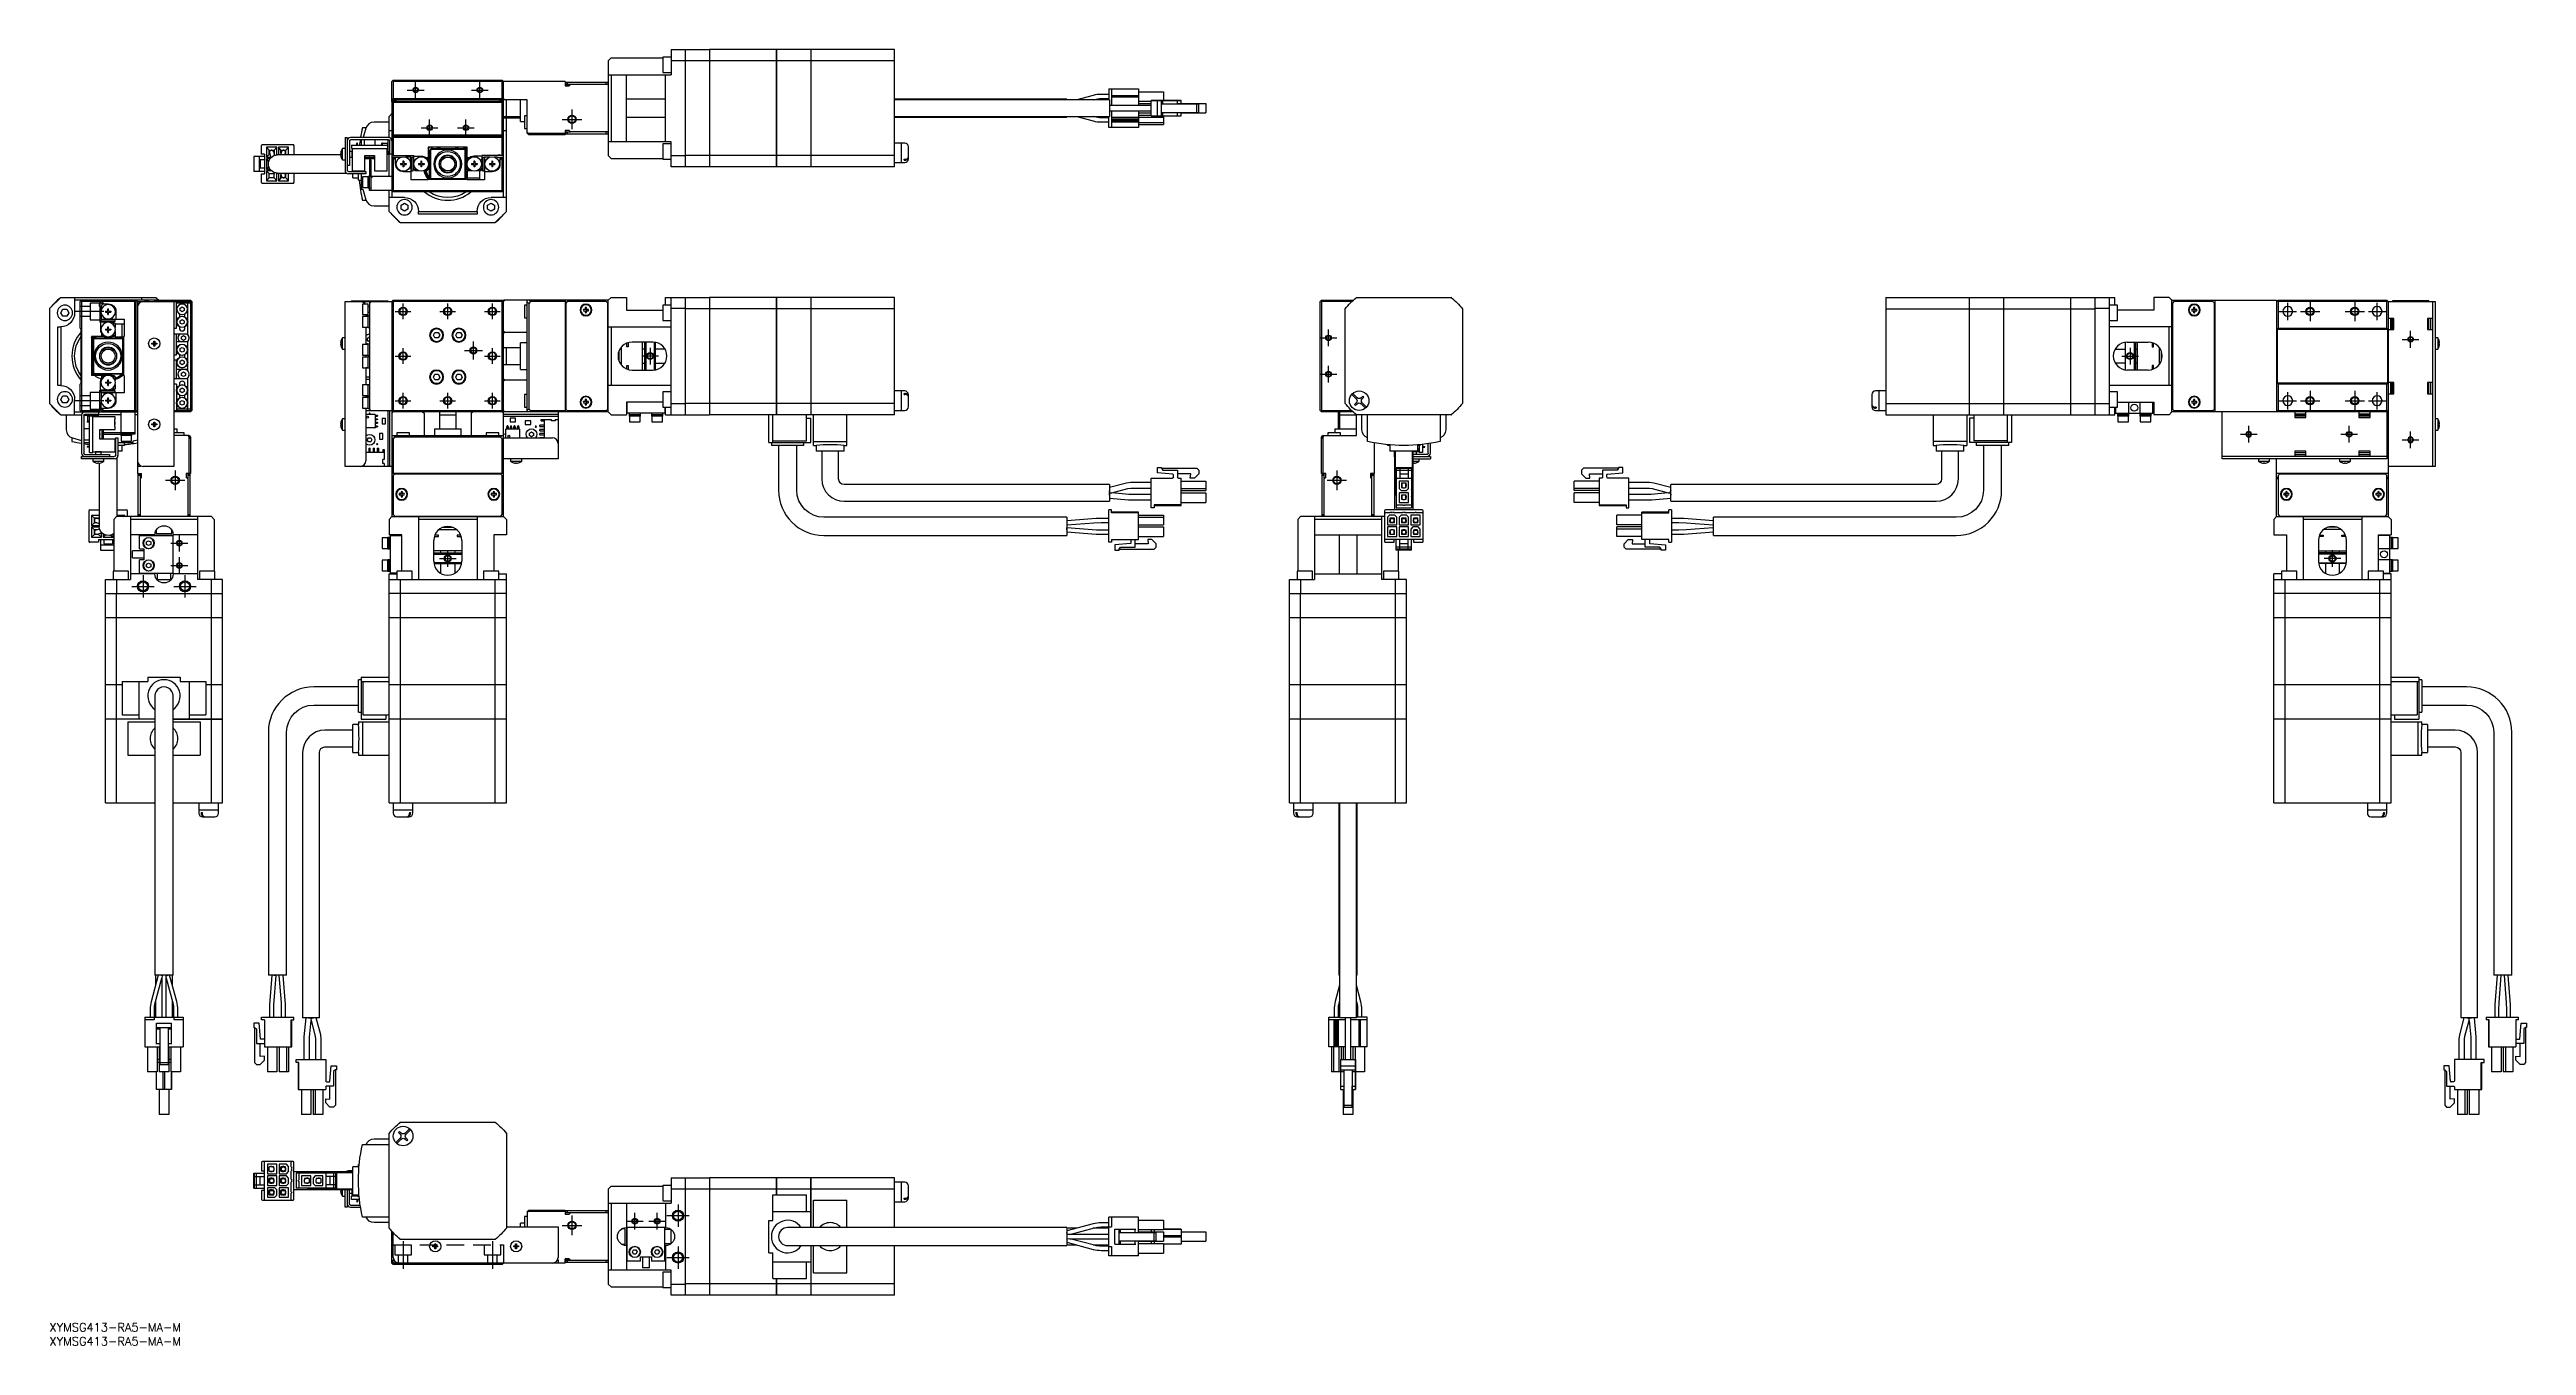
# Model space of a CAD drawing. Extents: x 0 to 887, y -8 to 456.
import ezdxf

# ---------------------------------------------------------------- set-up
doc = ezdxf.new("R2010")
doc.units = 0
doc.header["$LTSCALE"] = 0.5
doc.linetypes.add('CENTER', pattern=[50.8, 31.75, -6.35, 6.35, -6.35])
doc.linetypes.add('DASHED', pattern=[19.05, 12.7, -6.35])
for name, color, linetype in [('MSM_CENTER', 1, 'CENTER'), ('MSM_CONTINUOUS', 7, 'CONTINUOUS'), ('MSM_DASHED', 4, 'DASHED'), ('MSM_NARROW', 5, 'CONTINUOUS'), ('MSM_PART_NUMBER', 7, 'CONTINUOUS')]:
    doc.layers.add(name, color=color, linetype=linetype)
doc.styles.get("Standard").update_dxf_attribs({"font": 'txt.shx', "height": 1, "bigfont": 'bigfont.shx'})

msp = doc.modelspace()

# ---------------------------------------------------------------- texts
at = {"layer": 'MSM_PART_NUMBER'}
for p in [(0, -3), (0, -8)]:
    msp.add_text('XYMSG413-RA5-MA-M', height=3, dxfattribs=at).set_placement(p)

# ---------------------------------------------------------------- linework, layer by layer
at = {"layer": 'MSM_CENTER'}
for p, q in [((131.15, 438.68), (131.15, 444.68)), ((154.15, 438.68), (154.15, 444.68)), ((128.15, 441.68), (134.15, 441.68)), ((151.15, 441.68), (157.15, 441.68)), ((133.15, 428.18), (139.15, 428.18)), ((136.15, 425.18), (136.15, 431.18)), ((146.15, 428.18), (152.15, 428.18)), ((149.15, 425.18), (149.15, 431.18)), ((183.65, 431.18), (190.65, 431.18)), ((187.15, 434.68), (187.15, 427.68)), ((126.65, 359.58), (126.65, 365.18)), ((142.65, 359.58), (142.65, 365.18)), ((158.65, 359.58), (158.65, 365.18)), ((801.78, 359.28), (801.78, 365.48)), ((809.78, 365.88), (809.78, 358.88)), ((825.78, 365.88), (825.78, 358.88)), ((833.78, 359.28), (833.78, 365.48)), ((19.5, 362.38), (9, 362.38)), ((123.85, 362.38), (129.45, 362.38)), ((139.85, 362.38), (145.45, 362.38)), ((155.85, 362.38), (161.45, 362.38)), ((458.14, 349.88), (458.14, 355.88)), ((798.68, 362.38), (804.88, 362.38)), ((806.28, 362.38), (813.28, 362.38)), ((822.28, 362.38), (829.28, 362.38)), ((830.68, 362.38), (836.88, 362.38)), ((845.78, 349.38), (845.78, 355.38)), ((123.85, 346.38), (129.45, 346.38)), ((126.65, 343.58), (126.65, 349.18)), ((148.6, 348.38), (155.1, 348.38)), ((151.85, 345.13), (151.85, 351.63)), ((155.85, 346.38), (161.45, 346.38)), ((158.65, 343.58), (158.65, 349.18)), ((218.15, 346.38), (212.15, 346.38)), ((215.15, 349.38), (215.15, 343.38)), ((455.14, 352.88), (461.14, 352.88)), ((742.28, 346.38), (748.28, 346.38)), ((745.28, 349.38), (745.28, 343.38)), ((842.78, 352.38), (848.78, 352.38)), ((455.14, 339.88), (461.14, 339.88)), ((458.14, 336.88), (458.14, 342.88)), ((19.5, 330.38), (9, 330.38)), ((123.85, 330.38), (129.45, 330.38)), ((126.65, 327.58), (126.65, 333.18)), ((139.85, 330.38), (145.45, 330.38)), ((142.65, 327.58), (142.65, 333.18)), ((155.85, 330.38), (161.45, 330.38)), ((158.65, 327.58), (158.65, 333.18)), ((798.68, 330.38), (804.88, 330.38)), ((801.78, 327.28), (801.78, 333.48)), ((806.28, 330.38), (813.28, 330.38)), ((809.78, 333.88), (809.78, 326.88)), ((822.28, 330.38), (829.28, 330.38)), ((825.78, 333.88), (825.78, 326.88)), ((830.68, 330.38), (836.88, 330.38)), ((833.78, 327.28), (833.78, 333.48)), ((787.78, 315.38), (787.78, 321.38)), ((823.78, 315.38), (823.78, 321.38)), ((784.78, 318.38), (790.78, 318.38)), ((820.78, 318.38), (826.78, 318.38)), ((842.78, 316.38), (848.78, 316.38)), ((845.78, 313.38), (845.78, 319.38)), ((41.5, 301.88), (48.5, 301.88)), ((45, 305.38), (45, 298.38)), ((457.64, 301.88), (464.64, 301.88)), ((461.14, 305.38), (461.14, 298.38)), ((43.5, 279.38), (49.5, 279.38)), ((46.5, 276.38), (46.5, 282.38)), ((142.65, 270.88), (142.65, 276.88)), ((817.78, 270.88), (817.78, 276.88)), ((33.5, 267.88), (33.5, 259.88)), ((43.5, 271.38), (49.5, 271.38)), ((46.5, 268.38), (46.5, 274.38)), ((48.5, 267.88), (48.5, 259.88)), ((139.65, 273.88), (145.65, 273.88)), ((820.78, 273.88), (814.78, 273.88)), ((29.5, 263.88), (37.5, 263.88)), ((44.5, 263.88), (52.5, 263.88)), ((187.15, 38.5), (187.15, 31.5)), ((206.65, 36.5), (212.65, 36.5)), ((209.65, 33.5), (209.65, 39.5)), ((214.65, 36.5), (220.65, 36.5)), ((217.65, 33.5), (217.65, 39.5)), ((221.15, 38.5), (229.15, 38.5)), ((225.15, 42.5), (225.15, 34.5)), ((126.65, 29.3), (126.65, 19.5)), ((158.65, 29.3), (158.65, 19.5)), ((183.65, 35), (190.65, 35)), ((225.15, 27.5), (225.15, 19.5)), ((221.15, 23.5), (229.15, 23.5))]:
    msp.add_line(p, q, dxfattribs=at)
at = {"layer": 'MSM_CONTINUOUS'}
for p, q in [((201.15, 453.18), (200.15, 452.18)), ((201.15, 453.18), (219.65, 453.18)), ((219.65, 453.43), (219.65, 447.93)), ((222.65, 453.43), (219.65, 453.43)), ((222.65, 456.18), (222.65, 447.18)), ((222.65, 456.18), (236.35, 456.18)), ((227.65, 456.18), (227.65, 414.18)), ((236.35, 456.18), (236.35, 414.18)), ((236.4, 456.13), (236.35, 456.13)), ((236.4, 456.18), (236.4, 414.18)), ((260.35, 456.18), (236.4, 456.18)), ((260.35, 456.18), (260.35, 414.18)), ((260.4, 456.13), (260.35, 456.13)), ((260.4, 456.18), (260.4, 414.18)), ((272.65, 456.18), (260.4, 456.18)), ((272.65, 456.18), (272.65, 414.18)), ((272.7, 456.13), (272.65, 456.13)), ((272.7, 456.18), (272.7, 414.18)), ((302.65, 456.18), (272.7, 456.18)), ((302.65, 414.18), (302.65, 456.18)), ((123.15, 445.18), (122.65, 444.68)), ((122.65, 437.48), (122.65, 444.68)), ((123.15, 444.68), (122.9, 444.93)), ((123.15, 445.18), (162.15, 445.18)), ((162.15, 444.68), (123.15, 444.68)), ((123.15, 444.68), (123.15, 438.68)), ((162.4, 444.93), (162.15, 445.18)), ((162.4, 444.93), (162.15, 444.68)), ((162.15, 438.68), (162.15, 444.68)), ((162.65, 444.68), (162.4, 444.93)), ((184.65, 444.68), (162.65, 444.68)), ((162.65, 437.48), (162.65, 444.68)), ((184.65, 444.68), (184.65, 443.18)), ((184.95, 443.68), (184.95, 444.48)), ((184.95, 444.48), (199.95, 444.48)), ((200.15, 443.68), (184.95, 443.68)), ((185.45, 444.48), (185.45, 443.68)), ((186.65, 443.68), (186.15, 443.18)), ((199.45, 443.68), (199.45, 444.48)), ((199.95, 444.48), (199.95, 443.68)), ((200.15, 452.18), (200.15, 418.18)), ((200.15, 447.18), (222.65, 447.18)), ((201.15, 447.18), (201.15, 423.18)), ((206.65, 423.18), (206.65, 447.18)), ((219.65, 447.93), (222.65, 447.93)), ((220.65, 423.18), (220.65, 447.18)), ((227.65, 452.18), (222.65, 452.18)), ((236.35, 452.15), (227.65, 452.15)), ((236.4, 451.89), (236.35, 451.89)), ((260.35, 452.15), (236.4, 452.15)), ((260.4, 451.89), (260.35, 451.89)), ((272.65, 452.15), (260.4, 452.15)), ((272.7, 451.89), (272.65, 451.89)), ((302.65, 452.15), (272.7, 452.15)), ((122.65, 438.18), (123.15, 438.68)), ((171.15, 438.18), (122.65, 438.18)), ((122.65, 437.98), (124.05, 437.98)), ((123.15, 437.68), (122.65, 437.18)), ((122.75, 437.38), (122.65, 437.48)), ((122.65, 437.18), (122.65, 403.18)), ((122.75, 437.28), (122.75, 437.48)), ((123.15, 437.18), (122.9, 437.43)), ((123.75, 437.78), (123.05, 437.78)), ((123.15, 438.68), (162.15, 438.68)), ((123.15, 437.68), (162.15, 437.68)), ((162.15, 437.18), (123.15, 437.18)), ((123.15, 437.18), (123.15, 425.68)), ((124.05, 437.98), (124.05, 437.68)), ((162.65, 437.98), (161.25, 437.98)), ((161.25, 437.98), (161.25, 437.68)), ((162.25, 437.78), (161.55, 437.78)), ((162.15, 438.68), (162.65, 438.18)), ((162.4, 437.43), (162.15, 437.68)), ((162.4, 437.43), (162.15, 437.18)), ((162.15, 425.68), (162.15, 437.18)), ((162.65, 437.18), (162.4, 437.43)), ((162.55, 437.48), (162.55, 437.28)), ((162.65, 437.48), (162.55, 437.38)), ((163.15, 438.18), (162.65, 438.68)), ((162.65, 403.18), (162.65, 437.18)), ((163.65, 432.18), (163.65, 438.18)), ((168.65, 430.43), (168.65, 438.18)), ((171.15, 426.18), (171.15, 438.18)), ((186.4, 443.43), (184.65, 443.43)), ((184.65, 443.18), (186.15, 443.18)), ((220.65, 438.39), (206.65, 438.39)), ((364.4, 438.43), (302.65, 438.43)), ((379.65, 438.18), (302.65, 438.18)), ((364.4, 438.43), (364.4, 438.18)), ((373.89, 439.75), (368.03, 438.18)), ((373.82, 438.18), (374.28, 438.3)), ((379.4, 440.13), (376.76, 440.13)), ((376.76, 438.63), (379.4, 438.63)), ((379.4, 442.08), (379.4, 438.18)), ((379.4, 442.08), (390.1, 442.08)), ((379.65, 438.18), (379.65, 432.18)), ((386.03, 436.18), (379.65, 436.18)), ((386.55, 436.18), (379.65, 436.18)), ((380.4, 442.08), (380.4, 436.18)), ((390.1, 439.63), (380.4, 439.63)), ((390.1, 439.13), (380.4, 439.13)), ((387.29, 436.18), (386.03, 436.18)), ((386.74, 436.18), (386.55, 436.18)), ((394.65, 436.18), (386.74, 436.18)), ((394.65, 436.18), (387.29, 436.18)), ((390.1, 442.08), (390.1, 436.18)), ((390.1, 441.08), (399, 441.08)), ((390.1, 437.68), (394.65, 437.68)), ((390.1, 436.88), (394.65, 436.88)), ((394.65, 437.88), (402.3, 437.88)), ((395.65, 437.88), (394.65, 437.88)), ((394.65, 432.48), (394.65, 437.88)), ((405.35, 437.88), (395.65, 437.88)), ((396.85, 432.48), (396.85, 437.88)), ((396.85, 437.88), (398.35, 437.88)), ((402.41, 437.88), (396.85, 437.88)), ((398.35, 432.48), (398.35, 437.88)), ((398.35, 437.88), (398.85, 437.88)), ((398.35, 436.68), (398.85, 436.68)), ((398.35, 436.68), (410.95, 436.68)), ((398.85, 437.88), (404.1, 437.88)), ((398.85, 436.68), (398.85, 437.88)), ((398.85, 436.68), (404.1, 436.68)), ((399, 441.08), (399, 437.88)), ((402.3, 437.88), (402.6, 437.88)), ((402.6, 437.88), (402.41, 437.88)), ((404.1, 437.88), (404.4, 437.88)), ((404.1, 436.68), (404.1, 437.88)), ((408.78, 436.68), (404.1, 436.68)), ((404.4, 436.68), (404.1, 436.68)), ((404.4, 437.88), (405.35, 437.88)), ((405.35, 436.68), (405.35, 437.88)), ((405.35, 436.88), (414.25, 436.88)), ((405.35, 436.88), (414.25, 436.88)), ((405.35, 436.88), (414.25, 436.88)), ((408.65, 436.68), (408.78, 436.68)), ((410.15, 436.68), (408.65, 436.68)), ((411.65, 436.68), (410.15, 436.68)), ((410.95, 436.68), (411.65, 436.68)), ((410.95, 433.68), (410.95, 436.68)), ((411.65, 433.68), (411.65, 436.68)), ((414.25, 436.88), (414.25, 433.48)), ((113.4, 428.18), (112.08, 428.18)), ((113.34, 428.01), (112.39, 424.68)), ((121.65, 430.18), (116.23, 430.18)), ((122.65, 433.18), (121.65, 432.18)), ((121.65, 424.66), (121.65, 432.18)), ((121.65, 427.18), (122.65, 427.18)), ((162.65, 432.18), (168.65, 432.18)), ((162.65, 431.68), (168.65, 431.68)), ((162.65, 427.18), (163.65, 427.18)), ((163.65, 398.18), (163.65, 431.68)), ((168.65, 430.43), (170.15, 430.43)), ((170.15, 432.43), (170.15, 427.93)), ((171.15, 432.43), (170.15, 432.43)), ((170.15, 427.93), (171.15, 427.93)), ((171.15, 426.49), (171.76, 426.18)), ((171.65, 425.68), (171.15, 426.18)), ((171.76, 426.18), (184.65, 426.18)), ((171.76, 426.18), (172.26, 425.68)), ((186.15, 427.18), (184.65, 427.18)), ((184.65, 427.18), (184.65, 425.68)), ((184.95, 425.88), (184.95, 426.68)), ((184.95, 426.68), (186.65, 426.68)), ((185.45, 426.68), (185.45, 425.88)), ((186.15, 427.18), (186.65, 426.68)), ((200.15, 426.68), (186.65, 426.68)), ((199.45, 425.88), (199.45, 426.68)), ((199.95, 426.68), (199.95, 425.88)), ((206.65, 431.97), (220.65, 431.97)), ((302.65, 432.18), (379.65, 432.18)), ((302.65, 431.93), (364.4, 431.93)), ((364.4, 432.18), (364.4, 431.93)), ((368.03, 432.18), (373.88, 430.61)), ((374.27, 432.06), (373.82, 432.18)), ((379.4, 431.73), (376.77, 431.73)), ((376.77, 430.23), (379.4, 430.23)), ((379.4, 428.28), (379.4, 432.18)), ((390.1, 428.28), (379.4, 428.28)), ((379.65, 434.18), (386.03, 434.18)), ((380.4, 434.18), (380.4, 428.28)), ((390.1, 431.78), (380.4, 431.78)), ((390.1, 431.28), (380.4, 431.28)), ((390.1, 431.23), (380.4, 431.23)), ((390.1, 430.73), (380.4, 430.73)), ((390.1, 430.68), (380.4, 430.68)), ((390.1, 430.18), (380.4, 430.18)), ((386.03, 434.18), (387.29, 434.18)), ((387.29, 434.18), (394.65, 434.18)), ((390.1, 434.18), (390.1, 428.28)), ((390.1, 433.48), (394.65, 433.48)), ((390.1, 432.68), (394.65, 432.68)), ((390.1, 431.93), (399, 431.93)), ((390.1, 430.03), (399, 430.03)), ((390.1, 429.28), (399, 429.28)), ((394.65, 432.48), (396.85, 432.48)), ((396.85, 432.48), (398.35, 432.48)), ((398.35, 433.68), (410.95, 433.68)), ((398.35, 432.48), (398.85, 432.48)), ((398.85, 432.48), (398.85, 433.68)), ((398.85, 432.48), (404.1, 432.48)), ((399, 432.48), (399, 429.28)), ((404.1, 432.48), (404.1, 433.68)), ((404.1, 432.48), (404.4, 432.48)), ((404.4, 432.48), (405.35, 432.48)), ((405.35, 432.48), (405.35, 433.68)), ((405.35, 433.48), (414.25, 433.48)), ((410.95, 433.68), (411.65, 433.68)), ((76.95, 417.88), (73.15, 417.88)), ((73.15, 417.88), (73.15, 412.48)), ((75.06, 417.88), (75.06, 412.48)), ((75.95, 418.68), (75.95, 421.78)), ((76.95, 418.68), (75.95, 418.68)), ((87.25, 422.08), (76.25, 422.08)), ((76.95, 418.68), (76.95, 411.68)), ((81.4, 421.18), (77.75, 421.18)), ((77.75, 421.18), (77.75, 417.58)), ((78.7, 420.13), (77.75, 421.18)), ((78.7, 418.63), (77.75, 417.58)), ((77.75, 417.58), (79.3, 417.58)), ((78.7, 420.13), (80.45, 420.13)), ((78.7, 418.63), (78.7, 420.13)), ((79, 418.63), (78.7, 418.63)), ((78.85, 419.18), (79.33, 417.46)), ((80.07, 420.13), (80.45, 419.75)), ((80.66, 418.28), (80.29, 419.58)), ((80.45, 420.13), (81.4, 421.18)), ((80.45, 420.13), (80.45, 419.04)), ((80.61, 418.45), (80.74, 418.3)), ((81.4, 418.42), (81.4, 421.18)), ((104.26, 418.43), (81.65, 418.43)), ((82, 421.18), (82, 418.43)), ((82.9, 420.13), (82, 421.18)), ((85.55, 421.18), (82, 421.18)), ((83.05, 419.59), (82.71, 418.43)), ((82.9, 419.07), (82.9, 420.13)), ((82.9, 420.13), (84.65, 420.13)), ((84.27, 420.13), (84.65, 419.75)), ((84.27, 418.43), (84.49, 419.17)), ((84.33, 418.63), (84.65, 418.63)), ((84.65, 419), (84.36, 418.71)), ((84.65, 420.13), (85.55, 421.18)), ((84.65, 418.63), (84.65, 420.13)), ((84.65, 418.63), (84.82, 418.43)), ((85.55, 418.43), (85.55, 421.18)), ((87.55, 421.78), (87.55, 418.43)), ((104.26, 418.86), (104.38, 418.86)), ((104.38, 418.5), (104.26, 418.5)), ((104.37, 419.57), (104.38, 419.57)), ((104.38, 417.79), (104.37, 417.79)), ((104.38, 418.86), (104.38, 418.5)), ((104.95, 416.68), (104.95, 420.68)), ((105.85, 420.68), (104.95, 420.68)), ((105.85, 424.68), (106.65, 424.68)), ((105.85, 424.68), (105.85, 412.88)), ((106.65, 424.68), (106.65, 412.98)), ((107.45, 423.48), (107.45, 414.68)), ((108.35, 419.68), (107.45, 419.68)), ((107.45, 417.68), (108.35, 417.68)), ((121.45, 424.68), (107.85, 424.68)), ((121.45, 423.88), (107.85, 423.88)), ((108.15, 421.88), (121.15, 421.88)), ((108.15, 421.88), (108.15, 420.68)), ((108.15, 420.68), (121.15, 420.68)), ((108.35, 417.68), (108.35, 419.68)), ((108.4, 419.63), (108.35, 419.68)), ((108.35, 417.68), (108.4, 417.73)), ((108.4, 420.68), (108.4, 412.68)), ((110.02, 421.88), (110.02, 422.68)), ((110.27, 422.68), (110.02, 422.68)), ((110.27, 421.88), (110.27, 422.68)), ((111.65, 423.88), (111.65, 421.88)), ((112.65, 423.88), (112.65, 421.88)), ((112.9, 418.18), (116.4, 418.18)), ((112.9, 412.68), (112.9, 418.18)), ((116.4, 417.48), (112.9, 417.48)), ((116.4, 418.18), (116.4, 412.68)), ((116.65, 421.88), (116.65, 423.88)), ((119.02, 421.88), (119.02, 422.68)), ((119.27, 422.68), (119.02, 422.68)), ((119.27, 421.88), (119.27, 422.68)), ((121.15, 422.58), (119.27, 422.58)), ((120.9, 412.68), (120.9, 420.68)), ((120.9, 418.78), (121.15, 418.78)), ((121.15, 418.68), (121.15, 422.68)), ((121.35, 422.68), (121.15, 422.68)), ((121.15, 418.68), (121.65, 418.68)), ((121.35, 419.68), (121.35, 423.68)), ((121.79, 423.68), (121.35, 423.68)), ((121.35, 419.68), (121.85, 419.68)), ((121.65, 423.68), (121.65, 423.83)), ((121.65, 410.68), (121.65, 419.68)), ((121.85, 418.68), (121.85, 423.48)), ((122.65, 418.68), (121.85, 418.68)), ((122.65, 425.68), (123.15, 425.18)), ((123.15, 425.18), (122.65, 424.68)), ((122.65, 418.68), (123.15, 418.18)), ((122.65, 418.18), (130.45, 418.18)), ((123.15, 417.68), (122.65, 417.18)), ((122.9, 425.43), (123.15, 425.68)), ((123.15, 424.68), (122.9, 424.93)), ((123.15, 417.18), (122.9, 417.43)), ((123.15, 425.68), (162.15, 425.68)), ((123.15, 425.18), (162.15, 425.18)), ((123.15, 424.68), (123.15, 418.18)), ((162.15, 424.68), (123.15, 424.68)), ((123.15, 417.68), (126.03, 417.68)), ((123.45, 417.18), (123.15, 417.18)), ((123.15, 417.18), (123.15, 405.68)), ((123.95, 417.53), (123.45, 417.18)), ((123.45, 417.18), (123.95, 416.68)), ((123.95, 415.18), (123.95, 417.68)), ((129.45, 417.68), (127.46, 417.68)), ((129.45, 416.73), (129.45, 417.68)), ((129.65, 412.68), (129.65, 417.68)), ((129.65, 417.68), (130.25, 417.68)), ((130.25, 412.68), (130.25, 417.68)), ((130.45, 416.73), (130.45, 418.18)), ((130.45, 417.98), (133.15, 417.98)), ((132.65, 425.18), (133, 424.83)), ((133, 424.83), (152.3, 424.83)), ((134.74, 417.48), (135.65, 417.48)), ((149.65, 421.18), (135.65, 421.18)), ((135.65, 421.18), (135.65, 415.89)), ((136.15, 419.88), (136.45, 420.18)), ((136.15, 410.48), (136.15, 419.88)), ((136.65, 420.38), (136.45, 420.18)), ((136.45, 420.18), (136.45, 410.18)), ((136.65, 420.38), (136.95, 420.68)), ((148.65, 420.38), (136.65, 420.38)), ((136.95, 420.68), (148.35, 420.68)), ((141.59, 418.14), (141.58, 418.14)), ((148.35, 420.68), (148.65, 420.38)), ((148.85, 420.18), (148.65, 420.38)), ((148.85, 410.18), (148.85, 420.18)), ((148.85, 420.18), (149.15, 419.88)), ((149.15, 419.88), (149.15, 410.48)), ((149.65, 415.89), (149.65, 421.18)), ((149.65, 417.48), (150.55, 417.48)), ((154.85, 417.98), (152.15, 417.98)), ((152.3, 424.83), (152.65, 425.18)), ((162.65, 418.18), (154.85, 418.18)), ((154.85, 418.18), (154.85, 416.73)), ((155.05, 412.68), (155.05, 417.68)), ((155.05, 417.68), (155.65, 417.68)), ((155.65, 412.68), (155.65, 417.68)), ((157.83, 417.68), (155.85, 417.68)), ((155.85, 417.68), (155.85, 416.73)), ((160.39, 417.68), (159.26, 417.68)), ((161.35, 417.48), (161.35, 415.18)), ((161.35, 416.68), (161.85, 417.18)), ((161.85, 417.18), (161.4, 417.49)), ((161.71, 417.68), (162.15, 417.68)), ((162.15, 417.18), (161.85, 417.18)), ((162.15, 425.68), (162.4, 425.43)), ((162.15, 425.18), (162.65, 425.68)), ((162.15, 425.18), (162.65, 424.68)), ((162.4, 424.93), (162.15, 424.68)), ((162.15, 418.18), (162.15, 424.68)), ((162.15, 418.18), (162.65, 418.68)), ((162.15, 417.68), (162.65, 417.18)), ((162.4, 417.43), (162.15, 417.18)), ((162.15, 405.68), (162.15, 417.18)), ((184.65, 425.68), (171.65, 425.68)), ((199.95, 425.88), (184.95, 425.88)), ((222.65, 423.18), (200.15, 423.18)), ((200.15, 418.18), (201.15, 417.18)), ((201.15, 417.18), (219.65, 417.18)), ((219.65, 422.43), (219.65, 416.93)), ((222.65, 422.43), (219.65, 422.43)), ((222.65, 414.18), (222.65, 423.18)), ((222.65, 418.18), (227.65, 418.18)), ((236.35, 418.21), (227.65, 418.21)), ((236.4, 418.47), (236.35, 418.47)), ((260.35, 418.21), (236.4, 418.21)), ((260.4, 418.47), (260.35, 418.47)), ((272.65, 418.21), (260.4, 418.21)), ((272.7, 418.47), (272.65, 418.47)), ((302.65, 418.21), (272.7, 418.21)), ((305.15, 422.68), (302.65, 422.68)), ((305.15, 415.68), (305.15, 422.68)), ((305.2, 422.63), (305.15, 422.63)), ((305.2, 415.68), (305.2, 422.68)), ((306.35, 422.68), (305.2, 422.68)), ((307.65, 416.98), (307.65, 421.38)), ((76.95, 412.48), (73.15, 412.48)), ((76.95, 416.68), (75.45, 416.68)), ((75.45, 416.68), (75.45, 413.68)), ((76.95, 413.68), (75.45, 413.68)), ((75.95, 408.58), (75.95, 411.68)), ((75.95, 411.68), (76.95, 411.68)), ((76.25, 408.28), (87.25, 408.28)), ((77.75, 416.98), (77.75, 413.38)), ((78.53, 416.11), (77.75, 416.98)), ((78.94, 416.98), (77.75, 416.98)), ((78.53, 414.25), (77.75, 413.38)), ((77.75, 413.38), (78.94, 413.38)), ((79.46, 412.78), (77.75, 412.78)), ((77.75, 412.78), (77.75, 409.18)), ((78.7, 411.73), (77.75, 412.78)), ((78.7, 410.23), (77.75, 409.18)), ((77.75, 409.18), (81.4, 409.18)), ((78.7, 411.73), (80.45, 411.73)), ((78.7, 410.23), (78.7, 411.73)), ((80.45, 410.23), (78.7, 410.23)), ((80.07, 411.73), (80.45, 411.35)), ((80.45, 410.6), (80.07, 410.23)), ((80.45, 411.73), (80.74, 412.06)), ((80.45, 410.23), (80.45, 411.73)), ((80.45, 410.23), (81.4, 409.18)), ((81.4, 409.18), (81.4, 411.94)), ((81.65, 411.93), (106.31, 411.93)), ((82, 411.93), (82, 409.18)), ((82.9, 410.23), (82, 409.18)), ((82, 409.18), (85.55, 409.18)), ((82.71, 411.93), (83.05, 410.77)), ((82.9, 410.23), (82.9, 411.29)), ((84.65, 410.23), (82.9, 410.23)), ((84.49, 411.19), (84.27, 411.93)), ((84.65, 410.6), (84.27, 410.23)), ((84.65, 411.73), (84.33, 411.73)), ((84.36, 411.64), (84.65, 411.35)), ((84.65, 411.73), (84.82, 411.93)), ((84.65, 410.23), (84.65, 411.73)), ((84.65, 410.23), (85.55, 409.18)), ((85.55, 409.18), (85.55, 411.93)), ((87.55, 411.93), (87.55, 408.58)), ((104.95, 416.68), (105.85, 416.68)), ((107.45, 414.68), (106.65, 414.68)), ((113.35, 411.68), (107.05, 411.68)), ((107.15, 412.48), (113.35, 412.48)), ((108.4, 412.68), (112.9, 412.68)), ((108.65, 410.18), (108.65, 411.68)), ((108.65, 410.18), (110.65, 410.18)), ((110.65, 412.48), (110.65, 412.68)), ((110.65, 409.36), (110.65, 411.68)), ((110.65, 409.36), (111.65, 409.36)), ((111.65, 412.68), (111.65, 412.48)), ((111.65, 411.68), (111.65, 406.18)), ((111.65, 409.4), (112.15, 409.4)), ((112.15, 410.58), (112.15, 406.78)), ((114.15, 410.58), (112.15, 410.58)), ((116.4, 416.98), (112.9, 416.98)), ((113.35, 412.48), (113.35, 411.68)), ((114.15, 406.68), (114.15, 410.68)), ((122.65, 410.68), (114.15, 410.68)), ((114.65, 409.68), (114.15, 409.68)), ((114.65, 416.68), (115.15, 416.68)), ((114.65, 416.68), (114.65, 410.68)), ((114.65, 406.68), (114.65, 410.68)), ((115.15, 416.68), (115.15, 405.68)), ((115.15, 410.18), (115.65, 410.68)), ((116.4, 412.68), (117.4, 412.68)), ((117.4, 412.78), (119.9, 412.78)), ((117.4, 412.68), (117.4, 412.78)), ((118.2, 412.78), (118.2, 412.68)), ((118.2, 412.68), (119.1, 412.68)), ((118.57, 412.78), (118.57, 412.68)), ((118.72, 412.78), (118.72, 412.68)), ((119.1, 412.78), (119.1, 412.68)), ((119.9, 412.68), (119.9, 412.78)), ((119.9, 412.68), (120.9, 412.68)), ((125.75, 415.32), (126.54, 415.32)), ((125.75, 415.32), (125.75, 415.03)), ((125.75, 415.03), (126.54, 415.03)), ((126.28, 415.32), (126.28, 415.03)), ((126.89, 416.18), (126.6, 416.18)), ((126.6, 416.18), (126.6, 415.38)), ((126.6, 415.65), (126.89, 415.65)), ((126.6, 414.97), (126.6, 414.18)), ((126.6, 414.71), (126.89, 414.71)), ((126.89, 414.18), (126.6, 414.18)), ((129.45, 412.38), (126.75, 412.38)), ((126.89, 416.18), (126.89, 415.38)), ((126.89, 414.97), (126.89, 414.18)), ((126.95, 415.32), (127.75, 415.32)), ((126.95, 415.03), (127.75, 415.03)), ((127.22, 415.03), (127.22, 415.32)), ((127.75, 415.32), (127.75, 415.03)), ((129.19, 416.58), (129.45, 416.73)), ((129.45, 413.63), (129.19, 413.78)), ((129.45, 413.63), (129.45, 409.48)), ((135.65, 409.48), (129.45, 409.48)), ((129.65, 412.68), (130.25, 412.68)), ((130.45, 416.73), (130.67, 416.6)), ((130.74, 413.8), (130.45, 413.63)), ((130.45, 413.18), (130.45, 413.63)), ((130.45, 413.18), (131.49, 413.18)), ((130.95, 412.68), (130.45, 413.18)), ((132.43, 412.68), (130.95, 412.68)), ((132.15, 415.32), (132.94, 415.32)), ((132.15, 415.32), (132.15, 415.03)), ((132.15, 415.03), (132.94, 415.03)), ((132.68, 415.32), (132.68, 415.03)), ((133.29, 416.18), (133, 416.18)), ((133, 416.18), (133, 415.38)), ((133, 415.65), (133.29, 415.65)), ((133, 414.97), (133, 414.18)), ((133, 414.71), (133.29, 414.71)), ((133.29, 414.18), (133, 414.18)), ((133.29, 416.18), (133.29, 415.38)), ((133.29, 414.97), (133.29, 414.18)), ((133.35, 415.32), (134.15, 415.32)), ((133.35, 415.03), (134.15, 415.03)), ((133.62, 415.03), (133.62, 415.32)), ((135.15, 412.68), (133.86, 412.68)), ((134.15, 415.32), (134.15, 415.03)), ((134.81, 413.18), (135.65, 413.18)), ((135.65, 413.18), (135.15, 412.68)), ((135.65, 416.98), (135.29, 416.98)), ((135.65, 414.47), (135.65, 413.18)), ((135.65, 409.48), (135.65, 409.68)), ((149.65, 409.68), (135.65, 409.68)), ((136.45, 410.18), (136.15, 410.48)), ((136.45, 410.18), (136.65, 409.98)), ((136.95, 409.68), (136.65, 409.98)), ((136.65, 409.98), (148.65, 409.98)), ((139.48, 411.98), (139.67, 411.98)), ((139.9, 411.75), (139.67, 411.98)), ((139.9, 411.75), (139.73, 411.75)), ((139.78, 416.49), (139.85, 416.55)), ((139.85, 413.8), (139.78, 413.87)), ((139.85, 416.62), (139.85, 416.55)), ((139.85, 413.8), (139.85, 413.74)), ((139.9, 411.62), (139.9, 411.75)), ((139.9, 411.62), (139.9, 411.62)), ((141.58, 412.21), (141.58, 412.21)), ((145.62, 411.98), (145.4, 411.75)), ((145.57, 411.75), (145.4, 411.75)), ((145.4, 411.75), (145.4, 411.62)), ((145.4, 411.62), (145.4, 411.62)), ((145.62, 411.98), (145.81, 411.98)), ((148.65, 409.98), (148.35, 409.68)), ((148.65, 409.98), (148.85, 410.18)), ((149.15, 410.48), (148.85, 410.18)), ((151.43, 412.68), (149.6, 412.68)), ((149.6, 412.68), (149.6, 409.68)), ((149.6, 410.18), (154.1, 410.18)), ((150, 416.98), (149.65, 416.98)), ((149.65, 413.18), (149.65, 414.47)), ((149.65, 413.18), (150.49, 413.18)), ((150.15, 412.68), (149.65, 413.18)), ((149.65, 409.48), (149.65, 409.68)), ((155.85, 409.48), (149.65, 409.48)), ((151.15, 415.32), (151.94, 415.32)), ((151.15, 415.32), (151.15, 415.03)), ((151.15, 415.03), (151.94, 415.03)), ((151.68, 415.32), (151.68, 415.03)), ((152.29, 416.18), (152, 416.18)), ((152, 416.18), (152, 415.38)), ((152, 415.65), (152.29, 415.65)), ((152, 414.97), (152, 414.18)), ((152, 414.71), (152.29, 414.71)), ((152.29, 414.18), (152, 414.18)), ((152.29, 416.18), (152.29, 415.38)), ((152.29, 414.97), (152.29, 414.18)), ((152.35, 415.32), (153.15, 415.32)), ((152.35, 415.03), (153.15, 415.03)), ((152.62, 415.03), (152.62, 415.32)), ((154.35, 412.68), (152.86, 412.68)), ((153.15, 415.32), (153.15, 415.03)), ((153.81, 413.18), (154.85, 413.18)), ((154.1, 409.48), (154.1, 412.68)), ((154.85, 413.18), (154.35, 412.68)), ((154.55, 413.8), (154.85, 413.63)), ((154.85, 416.73), (154.62, 416.6)), ((154.85, 413.63), (154.85, 413.18)), ((155.05, 412.68), (155.65, 412.68)), ((155.85, 416.73), (156.11, 416.58)), ((156.11, 413.78), (155.85, 413.63)), ((155.85, 413.63), (155.85, 409.48)), ((158.55, 412.38), (155.85, 412.38)), ((157.55, 415.32), (158.34, 415.32)), ((157.55, 415.32), (157.55, 415.03)), ((157.55, 415.03), (158.34, 415.03)), ((158.08, 415.32), (158.08, 415.03)), ((158.69, 416.18), (158.4, 416.18)), ((158.4, 416.18), (158.4, 415.38)), ((158.4, 415.65), (158.69, 415.65)), ((158.4, 414.97), (158.4, 414.18)), ((158.4, 414.71), (158.69, 414.71)), ((158.69, 414.18), (158.4, 414.18)), ((158.69, 416.18), (158.69, 415.38)), ((158.69, 414.97), (158.69, 414.18)), ((158.75, 415.32), (159.55, 415.32)), ((158.75, 415.03), (159.55, 415.03)), ((159.02, 415.03), (159.02, 415.32)), ((159.55, 415.32), (159.55, 415.03)), ((219.65, 416.93), (222.65, 416.93)), ((236.35, 414.18), (222.65, 414.18)), ((236.4, 414.23), (236.35, 414.23)), ((260.35, 414.18), (236.4, 414.18)), ((260.4, 414.23), (260.35, 414.23)), ((272.65, 414.18), (260.4, 414.18)), ((272.7, 414.23), (272.65, 414.23)), ((302.65, 414.18), (272.7, 414.18)), ((302.65, 415.68), (305.15, 415.68)), ((305.15, 415.73), (305.2, 415.73)), ((305.2, 415.68), (306.35, 415.68)), ((306.15, 416.89), (306.35, 416.89)), ((306.15, 416.53), (306.15, 416.89)), ((306.15, 416.53), (306.35, 416.53)), ((111.65, 406.18), (112.25, 406.18)), ((112.08, 402.18), (113.4, 402.18)), ((112.15, 406.78), (114.15, 406.78)), ((112.25, 406.18), (113.34, 402.35)), ((114.15, 407.68), (114.65, 407.68)), ((114.15, 406.68), (115.15, 406.68)), ((114.65, 405.68), (114.65, 406.68)), ((122.65, 405.68), (114.65, 405.68)), ((116.23, 400.18), (121.65, 400.18)), ((121.65, 398.18), (121.65, 405.68)), ((127.15, 403.18), (121.65, 403.18)), ((122.65, 405.68), (123.15, 405.18)), ((122.9, 405.43), (123.15, 405.68)), ((123.15, 405.68), (162.15, 405.68)), ((162.15, 405.18), (123.15, 405.18)), ((125.9, 400.4), (127.15, 401.12)), ((125.9, 398.96), (125.9, 400.4)), ((127.15, 401.12), (128.4, 400.4)), ((128.4, 400.4), (128.4, 398.96)), ((156.9, 400.4), (158.15, 401.12)), ((156.9, 398.96), (156.9, 400.4)), ((163.65, 403.18), (158.15, 403.18)), ((158.15, 401.12), (159.4, 400.4)), ((159.4, 400.4), (159.4, 398.96)), ((162.15, 405.68), (162.4, 405.43)), ((162.4, 405.43), (162.15, 405.18)), ((162.4, 405.43), (162.65, 405.68)), ((121.65, 398.18), (125.65, 394.18)), ((125.65, 394.18), (159.65, 394.18)), ((127.15, 398.24), (125.9, 398.96)), ((128.4, 398.96), (127.15, 398.24)), ((132.15, 398.18), (153.15, 398.18)), ((132.15, 397.18), (132.15, 398.18)), ((153.15, 397.18), (132.15, 397.18)), ((153.15, 398.18), (153.15, 397.18)), ((158.15, 398.24), (156.9, 398.96)), ((159.4, 398.96), (158.15, 398.24)), ((159.65, 394.18), (163.65, 398.18)), ((4, 367.38), (0, 363.38)), ((4, 367.38), (38, 367.38)), ((9, 367.38), (9, 361.88)), ((38.7, 366.38), (9, 366.38)), ((11, 365.88), (11.5, 366.38)), ((11, 356.38), (11, 365.88)), ((11.25, 366.13), (11.5, 365.88)), ((11.5, 365.88), (11.5, 326.88)), ((18, 365.88), (11.5, 365.88)), ((18, 365.88), (17.5, 366.38)), ((18, 366.38), (18, 358.58)), ((18.5, 365.88), (19, 366.38)), ((18.5, 365.44), (18.5, 365.88)), ((18.5, 364.12), (18.5, 362.99)), ((19, 365.58), (18.69, 365.13)), ((18.7, 365.08), (21, 365.08)), ((18.75, 366.13), (19, 365.88)), ((19, 365.88), (19, 365.58)), ((30.5, 365.88), (19, 365.88)), ((19.5, 365.08), (19, 365.58)), ((31, 365.88), (30.5, 366.38)), ((30.5, 365.88), (30.75, 366.13)), ((30.5, 326.88), (30.5, 365.88)), ((31.5, 366.38), (31, 365.88)), ((31, 326.88), (31, 365.88)), ((31.25, 366.13), (31.5, 365.88)), ((31.5, 365.88), (50.5, 365.88)), ((31.5, 365.88), (31.5, 304.38)), ((33, 367.38), (33, 366.38)), ((34.3, 365.88), (34.3, 366.18)), ((34.3, 366.18), (35.5, 366.18)), ((35.5, 365.88), (35.5, 366.18)), ((37.5, 365.88), (38, 366.38)), ((39, 366.38), (38, 367.38)), ((38, 366.38), (38, 365.88)), ((38.2, 366.38), (38.2, 365.88)), ((38.4, 365.98), (38.4, 365.88)), ((39, 366.38), (38.5, 365.88)), ((38.7, 366.38), (38.8, 366.28)), ((38.7, 366.28), (38.9, 366.28)), ((38.75, 366.13), (39, 365.88)), ((39, 366.38), (50.5, 366.38)), ((44.5, 365.88), (44.5, 306.88)), ((45.5, 356.38), (45.5, 365.88)), ((45.5, 365.38), (46, 365.88)), ((50.5, 365.38), (45.5, 365.38)), ((46.75, 363.56), (47.5, 364)), ((47.5, 364), (48.25, 363.56)), ((49.5, 354.2), (49.5, 365.88)), ((51, 365.88), (50.5, 366.38)), ((50.5, 365.88), (50.75, 366.13)), ((50.5, 365.88), (50.5, 326.88)), ((51, 365.88), (51, 326.88)), ((105.85, 306.88), (105.85, 365.88)), ((105.85, 365.88), (122.65, 365.88)), ((108.15, 365.88), (108.15, 366.18)), ((108.15, 366.18), (121.15, 366.18)), ((112.15, 365.03), (112.15, 361.23)), ((114.15, 365.03), (112.15, 365.03)), ((112.9, 365.14), (112.9, 365.88)), ((114.15, 361.23), (114.15, 365.03)), ((114.65, 364.13), (114.15, 364.13)), ((115.15, 365.88), (114.65, 365.38)), ((114.65, 365.38), (114.65, 327.38)), ((121.15, 366.18), (121.15, 365.88)), ((122.65, 365.88), (123.15, 366.38)), ((122.65, 365.88), (122.65, 288.88)), ((123.15, 365.88), (122.9, 366.13)), ((123.15, 366.38), (162.15, 366.38)), ((123.15, 365.88), (123.15, 326.88)), ((162.15, 365.88), (123.15, 365.88)), ((162.15, 366.38), (162.65, 365.88)), ((162.4, 366.13), (162.15, 365.88)), ((162.15, 326.88), (162.15, 365.88)), ((162.65, 288.88), (162.65, 366.38)), ((200.15, 366.38), (162.65, 366.38)), ((162.65, 365.88), (163.15, 366.38)), ((170.15, 364.63), (170.15, 360.13)), ((171.15, 364.63), (170.15, 364.63)), ((171.15, 326.38), (171.15, 366.38)), ((171.65, 365.27), (171.15, 365.77)), ((172.26, 365.88), (171.65, 365.27)), ((171.65, 365.27), (171.65, 327.49)), ((171.76, 366.38), (172.26, 365.88)), ((184.65, 365.88), (172.26, 365.88)), ((184.65, 366.38), (184.65, 326.38)), ((185.45, 365.88), (184.95, 365.38)), ((184.95, 365.38), (184.95, 327.38)), ((199.45, 365.88), (185.45, 365.88)), ((186.15, 365.88), (186.15, 366.38)), ((186.65, 366.38), (186.65, 365.88)), ((191.91, 363.8), (191.91, 363.12)), ((192.39, 363.12), (192.39, 363.8)), ((199.95, 365.38), (199.45, 365.88)), ((199.95, 327.38), (199.95, 365.38)), ((201.15, 367.38), (200.15, 366.38)), ((200.15, 326.38), (200.15, 366.38)), ((201.15, 367.38), (206.65, 367.38)), ((206.65, 367.38), (206.65, 362.88)), ((219.65, 364.63), (219.65, 359.13)), ((222.65, 364.63), (219.65, 364.63)), ((220.65, 364.63), (220.65, 367.38)), ((220.65, 367.38), (236.35, 367.38)), ((222.65, 325.38), (222.65, 367.38)), ((227.65, 367.38), (227.65, 325.38)), ((236.35, 367.38), (236.35, 325.38)), ((236.4, 367.33), (236.35, 367.33)), ((236.4, 367.38), (236.4, 325.38)), ((260.35, 367.38), (236.4, 367.38)), ((260.35, 367.38), (260.35, 325.38)), ((260.4, 367.33), (260.35, 367.33)), ((272.65, 367.38), (260.4, 367.38)), ((260.4, 367.38), (260.4, 325.38)), ((272.65, 367.38), (272.65, 325.38)), ((272.7, 367.33), (272.65, 367.33)), ((272.7, 367.38), (272.7, 325.38)), ((302.65, 367.38), (272.7, 367.38)), ((302.65, 325.38), (302.65, 367.38)), ((455.64, 366.38), (455.14, 365.88)), ((455.14, 326.88), (455.14, 365.88)), ((455.39, 366.13), (455.64, 365.88)), ((455.64, 366.38), (467.01, 366.38)), ((455.64, 365.88), (455.64, 326.88)), ((466.47, 365.88), (455.64, 365.88)), ((468.14, 367.38), (468.02, 367.25)), ((468.17, 367.38), (502.11, 367.38)), ((502.27, 367.25), (502.14, 367.38)), ((657.78, 367.38), (657.78, 325.38)), ((657.78, 367.38), (687.73, 367.38)), ((687.73, 325.38), (687.73, 367.38)), ((687.73, 367.33), (687.78, 367.33)), ((687.78, 325.38), (687.78, 367.38)), ((687.78, 367.38), (700.03, 367.38)), ((700.03, 325.38), (700.03, 367.38)), ((700.03, 367.33), (700.08, 367.33)), ((700.08, 325.38), (700.08, 367.38)), ((700.08, 367.38), (724.03, 367.38)), ((724.03, 325.38), (724.03, 367.38)), ((724.03, 367.33), (724.08, 367.33)), ((724.08, 367.38), (739.78, 367.38)), ((724.08, 325.38), (724.08, 367.38)), ((732.78, 325.38), (732.78, 367.38)), ((737.78, 367.38), (737.78, 325.38)), ((740.78, 364.63), (737.78, 364.63)), ((739.78, 364.63), (739.78, 367.38)), ((740.78, 359.13), (740.78, 364.63)), ((759.28, 367.38), (753.78, 367.38)), ((753.78, 367.38), (753.78, 362.88)), ((760.28, 366.38), (759.28, 367.38)), ((760.28, 326.38), (760.28, 366.38)), ((760.28, 366.38), (797.78, 366.38)), ((760.98, 365.88), (760.48, 365.38)), ((760.48, 365.38), (760.48, 327.38)), ((774.98, 365.88), (760.98, 365.88)), ((768.04, 363.8), (768.04, 363.12)), ((768.52, 363.12), (768.52, 363.8)), ((773.78, 365.88), (773.78, 366.38)), ((774.28, 365.88), (774.28, 366.38)), ((775.48, 365.38), (774.98, 365.88)), ((775.48, 327.38), (775.48, 365.38)), ((775.78, 326.38), (775.78, 366.38)), ((797.78, 366.38), (797.78, 326.38)), ((797.78, 365.88), (798.28, 366.38)), ((798.03, 366.13), (798.28, 365.88)), ((798.28, 366.38), (837.28, 366.38)), ((798.28, 365.88), (798.28, 356.38)), ((837.28, 365.88), (798.28, 365.88)), ((801.58, 364.12), (801.98, 364.12)), ((833.58, 364.12), (833.98, 364.12)), ((837.28, 366.38), (837.78, 365.88)), ((837.28, 365.88), (837.53, 366.13)), ((837.28, 356.38), (837.28, 365.88)), ((837.78, 365.88), (854.58, 365.88)), ((837.78, 365.88), (837.78, 288.88)), ((839.28, 366.18), (839.28, 365.88)), ((852.28, 366.18), (839.28, 366.18)), ((852.28, 365.88), (852.28, 366.18)), ((853.78, 306.88), (853.78, 365.88)), ((854.58, 365.88), (854.58, 306.88)), ((0, 363.38), (0, 329.38)), ((3, 335.88), (3, 356.88)), ((3, 356.88), (4, 356.88)), ((4, 356.88), (4, 335.88)), ((4.06, 361.88), (4.78, 363.13)), ((4.78, 360.63), (4.06, 361.88)), ((4.78, 363.13), (6.22, 363.13)), ((6.22, 360.63), (4.78, 360.63)), ((6.22, 363.13), (6.94, 361.88)), ((6.94, 361.88), (6.22, 360.63)), ((11.35, 356.03), (11, 356.38)), ((11.35, 336.73), (11.35, 356.03)), ((19.45, 358.58), (18, 358.58)), ((18.2, 358.58), (18.2, 355.88)), ((18.5, 361.57), (18.5, 359.58)), ((18.5, 359.58), (19.45, 359.58)), ((18.5, 358.78), (18.5, 359.38)), ((23.5, 359.38), (18.5, 359.38)), ((23.5, 358.78), (18.5, 358.78)), ((19.45, 359.58), (19.6, 359.84)), ((19.45, 358.58), (19.58, 358.36)), ((20, 362.43), (20.79, 362.43)), ((20, 362.43), (20, 362.14)), ((20, 362.14), (20.79, 362.14)), ((20, 356.03), (20.79, 356.03)), ((20, 356.03), (20, 355.74)), ((20, 355.74), (20.79, 355.74)), ((20.53, 362.14), (20.53, 362.43)), ((20.53, 355.74), (20.53, 356.03)), ((20.85, 363.28), (21.14, 363.28)), ((20.85, 362.49), (20.85, 363.28)), ((21.14, 362.75), (20.85, 362.75)), ((20.85, 361.28), (20.85, 362.08)), ((20.85, 361.81), (21.14, 361.81)), ((20.85, 361.28), (21.14, 361.28)), ((20.85, 356.88), (21.14, 356.88)), ((20.85, 356.09), (20.85, 356.88)), ((21.14, 356.35), (20.85, 356.35)), ((20.85, 354.88), (20.85, 355.68)), ((20.85, 355.41), (21.14, 355.41)), ((21.14, 362.49), (21.14, 363.28)), ((21.14, 361.28), (21.14, 362.08)), ((21.14, 356.09), (21.14, 356.88)), ((21.14, 354.88), (21.14, 355.68)), ((21.2, 362.43), (22, 362.43)), ((21.2, 362.14), (22, 362.14)), ((21.2, 356.03), (22, 356.03)), ((21.2, 355.74), (22, 355.74)), ((21.47, 362.14), (21.47, 362.43)), ((21.47, 355.74), (21.47, 356.03)), ((22, 362.43), (22, 362.14)), ((22, 356.03), (22, 355.74)), ((22.38, 358.28), (22.55, 358.58)), ((22.4, 359.84), (22.55, 359.58)), ((22.55, 359.58), (26.7, 359.58)), ((22.55, 358.58), (23, 358.58)), ((23, 357.54), (23, 358.58)), ((23, 358.58), (23.5, 358.08)), ((23.5, 358.78), (23.5, 359.38)), ((23.5, 358.08), (23.5, 356.59)), ((26.7, 357.83), (23.5, 357.83)), ((23.5, 355.17), (23.5, 353.33)), ((23.8, 362.28), (23.8, 359.58)), ((26, 353.33), (26, 357.83)), ((26.7, 359.58), (26.7, 353.38)), ((44.5, 356.38), (45.5, 356.38)), ((46.5, 361.51), (46.5, 360.36)), ((46.5, 356.9), (46.5, 356.38)), ((46.75, 362.7), (46.75, 363.56)), ((47.5, 362.26), (46.75, 362.7)), ((46.75, 359.06), (47.5, 359.5)), ((46.75, 358.2), (46.75, 359.06)), ((47.5, 357.76), (46.75, 358.2)), ((48.25, 362.7), (47.5, 362.26)), ((47.5, 359.5), (48.25, 359.06)), ((48.25, 358.2), (47.5, 357.76)), ((48.25, 363.56), (48.25, 362.7)), ((48.25, 359.06), (48.25, 358.2)), ((48.5, 360.36), (48.5, 361.51)), ((48.5, 356.38), (48.5, 356.9)), ((112.15, 361.23), (114.15, 361.23)), ((112.15, 360.53), (112.15, 356.73)), ((114.15, 360.53), (112.15, 360.53)), ((112.15, 356.73), (114.15, 356.73)), ((113.35, 361.23), (113.35, 360.53)), ((113.35, 360.88), (114.65, 360.88)), ((113.35, 356.73), (113.35, 350.53)), ((113.35, 356.72), (114.15, 356.72)), ((114.15, 362.13), (114.65, 362.13)), ((114.15, 356.63), (114.15, 360.63)), ((114.65, 360.63), (114.15, 360.63)), ((114.15, 356.63), (114.65, 356.63)), ((163.15, 354.87), (162.65, 355.37)), ((170.15, 360.13), (171.15, 360.13)), ((184.95, 356.38), (184.65, 356.38)), ((191.91, 363.12), (191.23, 363.12)), ((191.23, 362.64), (191.91, 362.64)), ((191.91, 362.64), (191.91, 361.96)), ((193.07, 363.12), (192.39, 363.12)), ((192.39, 361.96), (192.39, 362.64)), ((192.39, 362.64), (193.07, 362.64)), ((200.15, 356.38), (199.95, 356.38)), ((200.15, 356.88), (222.65, 356.88)), ((201.15, 356.88), (201.15, 335.88)), ((206.65, 362.88), (219.65, 362.88)), ((219.65, 359.13), (222.65, 359.13)), ((227.65, 363.38), (222.65, 363.38)), ((236.35, 363.35), (227.65, 363.35)), ((236.4, 363.09), (236.35, 363.09)), ((260.35, 363.35), (236.4, 363.35)), ((260.4, 363.09), (260.35, 363.09)), ((272.65, 363.35), (260.4, 363.35)), ((272.7, 363.09), (272.65, 363.09)), ((302.65, 363.35), (272.7, 363.35)), ((464.27, 363.51), (464.14, 363.38)), ((464.14, 329.41), (464.14, 363.35)), ((506.14, 363.38), (506.02, 363.51)), ((506.14, 363.35), (506.14, 329.41)), ((657.78, 363.35), (687.73, 363.35)), ((687.73, 363.09), (687.78, 363.09)), ((687.78, 363.35), (700.03, 363.35)), ((700.03, 363.09), (700.08, 363.09)), ((700.08, 363.35), (724.03, 363.35)), ((724.03, 363.09), (724.08, 363.09)), ((724.08, 363.35), (732.78, 363.35)), ((737.78, 363.38), (732.78, 363.38)), ((737.78, 359.13), (740.78, 359.13)), ((760.28, 356.88), (737.78, 356.88)), ((753.78, 362.88), (740.78, 362.88)), ((759.28, 335.88), (759.28, 356.88)), ((760.48, 360.88), (760.28, 360.88)), ((760.48, 356.38), (760.28, 356.38)), ((768.04, 363.12), (767.36, 363.12)), ((767.36, 362.64), (768.04, 362.64)), ((768.04, 362.64), (768.04, 361.96)), ((769.2, 363.12), (768.52, 363.12)), ((768.52, 361.96), (768.52, 362.64)), ((768.52, 362.64), (769.2, 362.64)), ((775.48, 360.88), (775.78, 360.88)), ((775.78, 360.13), (775.48, 360.13)), ((798.28, 356.38), (797.93, 356.03)), ((797.93, 356.03), (797.93, 336.73)), ((797.93, 356.03), (837.63, 356.03)), ((798.28, 356.38), (837.28, 356.38)), ((837.63, 356.03), (837.28, 356.38)), ((837.63, 336.73), (837.63, 356.03)), ((839.78, 359.88), (837.78, 359.88)), ((837.78, 355.88), (839.78, 355.88)), ((838.58, 359.88), (838.58, 358.93)), ((838.58, 358.93), (838.58, 356.83)), ((838.58, 356.83), (838.58, 355.88)), ((839.08, 359.88), (839.08, 355.88)), ((839.28, 359.88), (839.28, 355.88)), ((839.78, 355.88), (839.78, 359.88)), ((851.78, 359.88), (851.78, 355.88)), ((853.78, 359.88), (851.78, 359.88)), ((851.78, 355.88), (853.78, 355.88)), ((852.28, 355.88), (852.28, 359.88)), ((852.98, 355.88), (852.98, 359.88)), ((20.29, 353.38), (15, 353.38)), ((15, 353.38), (15, 339.38)), ((15.5, 352.08), (15.8, 352.38)), ((15.5, 340.68), (15.5, 352.08)), ((16, 352.58), (15.8, 352.38)), ((15.8, 352.38), (15.8, 340.38)), ((16, 352.58), (16.3, 352.88)), ((26, 352.58), (16, 352.58)), ((16.3, 352.88), (25.7, 352.88)), ((18.7, 353.38), (18.7, 354.28)), ((19.2, 353.74), (19.2, 353.38)), ((20.85, 354.88), (21.14, 354.88)), ((23, 353.38), (21.71, 353.38)), ((23, 353.38), (23, 354.22)), ((23.5, 353.88), (23, 353.38)), ((23.5, 353.33), (26.5, 353.33)), ((24.2, 349.36), (24.2, 349.54)), ((24.2, 349.36), (24.42, 349.13)), ((24.42, 349.3), (24.42, 349.13)), ((24.42, 349.13), (24.56, 349.13)), ((25.7, 352.88), (26, 352.58)), ((26.2, 352.38), (26, 352.58)), ((26.2, 340.38), (26.2, 352.38)), ((26.2, 352.38), (26.5, 352.08)), ((26.5, 353.38), (26.5, 339.38)), ((26.7, 353.38), (26.5, 353.38)), ((36.61, 351.06), (37.32, 351.06)), ((36.61, 350.7), (36.61, 351.06)), ((37.32, 350.7), (36.61, 350.7)), ((37.32, 351.77), (37.68, 351.77)), ((37.32, 351.06), (37.32, 351.77)), ((37.33, 351.05), (37.32, 351.06)), ((37.33, 350.71), (37.32, 350.7)), ((37.32, 349.99), (37.32, 350.7)), ((37.68, 349.99), (37.32, 349.99)), ((37.33, 350.71), (37.33, 351.05)), ((37.33, 351.05), (37.67, 351.05)), ((37.67, 350.71), (37.33, 350.71)), ((37.67, 351.05), (37.68, 351.06)), ((37.67, 351.05), (37.67, 350.71)), ((37.67, 350.71), (37.68, 350.7)), ((37.68, 351.77), (37.68, 351.06)), ((37.68, 351.06), (38.39, 351.06)), ((37.68, 350.7), (37.68, 349.99)), ((38.39, 350.7), (37.68, 350.7)), ((38.39, 351.06), (38.39, 350.7)), ((44.5, 354.38), (49.5, 354.38)), ((44.5, 346.88), (45.5, 346.88)), ((45.5, 346.88), (45.5, 354.38)), ((45.5, 351.58), (49.5, 351.58)), ((46.5, 346.9), (46.5, 345.86)), ((46.75, 349.06), (47.5, 349.5)), ((46.75, 348.2), (46.75, 349.06)), ((47.5, 347.76), (46.75, 348.2)), ((47.25, 353.31), (48, 353.75)), ((47.25, 352.45), (47.25, 353.31)), ((48, 352.01), (47.25, 352.45)), ((47.5, 349.5), (48.25, 349.06)), ((48.25, 348.2), (47.5, 347.76)), ((48, 353.75), (48.75, 353.31)), ((48.75, 352.45), (48, 352.01)), ((48.25, 349.06), (48.25, 348.2)), ((48.5, 345.86), (48.5, 346.9)), ((48.75, 353.31), (48.75, 352.45)), ((49.5, 341.2), (49.5, 351.58)), ((104.26, 351.06), (104.38, 351.06)), ((104.38, 350.7), (104.26, 350.7)), ((104.37, 351.77), (104.38, 351.77)), ((104.38, 349.99), (104.37, 349.99)), ((104.38, 351.06), (104.38, 350.7)), ((104.95, 348.88), (104.95, 352.88)), ((105.85, 352.88), (104.95, 352.88)), ((104.95, 348.88), (105.85, 348.88)), ((112.15, 350.53), (112.15, 346.73)), ((114.15, 350.53), (112.15, 350.53)), ((112.15, 346.73), (114.15, 346.73)), ((113.35, 346.73), (113.35, 346.03)), ((113.78, 352.38), (114.21, 353.13)), ((114.21, 351.63), (113.78, 352.38)), ((114.15, 346.63), (114.15, 350.63)), ((114.65, 350.63), (114.15, 350.63)), ((114.15, 346.63), (114.65, 346.63)), ((114.15, 342.13), (114.15, 346.13)), ((114.65, 346.13), (114.15, 346.13)), ((114.21, 353.13), (114.65, 353.13)), ((114.65, 351.63), (114.21, 351.63)), ((137.49, 353.88), (138.07, 354.88)), ((138.07, 352.88), (137.49, 353.88)), ((138.07, 354.88), (139.22, 354.88)), ((139.22, 352.88), (138.07, 352.88)), ((139.22, 354.88), (139.8, 353.88)), ((139.8, 353.88), (139.22, 352.88)), ((145.49, 353.88), (146.07, 354.88)), ((146.07, 352.88), (145.49, 353.88)), ((146.07, 354.88), (147.22, 354.88)), ((147.22, 352.88), (146.07, 352.88)), ((147.22, 354.88), (147.8, 353.88)), ((147.8, 353.88), (147.22, 352.88)), ((162.65, 354.69), (163.15, 354.87)), ((168.65, 349.38), (162.65, 349.38)), ((171.15, 354.87), (163.15, 354.87)), ((163.65, 343.38), (163.65, 349.38)), ((168.65, 341.63), (168.65, 351.13)), ((171.15, 351.13), (168.65, 351.13)), ((184.65, 354.63), (184.95, 354.63)), ((184.85, 351.38), (184.65, 351.18)), ((184.85, 351.38), (184.85, 341.38)), ((184.95, 351.38), (184.85, 351.38)), ((200.15, 353.88), (199.95, 353.88)), ((203.95, 347.63), (203.81, 347.63)), ((203.95, 348.09), (203.95, 344.67)), ((204.75, 349.51), (204.75, 343.25)), ((206.75, 349.71), (206.75, 351.01)), ((207.25, 349.73), (206.75, 349.73)), ((207.25, 349.71), (206.75, 349.71)), ((207.25, 351.18), (207.25, 349.71)), ((216.15, 351.38), (208.65, 351.38)), ((212.45, 341.38), (212.45, 351.38)), ((213.15, 348.88), (212.45, 348.88)), ((213.15, 351.38), (213.15, 341.38)), ((213.65, 351.38), (213.65, 341.38)), ((216.75, 341.42), (216.75, 351.34)), ((216.95, 351.32), (216.95, 341.44)), ((220.48, 348.88), (216.95, 348.88)), ((739.95, 348.88), (743.48, 348.88)), ((743.48, 351.32), (743.48, 341.44)), ((743.68, 341.42), (743.68, 351.34)), ((744.28, 351.38), (751.78, 351.38)), ((746.78, 351.38), (746.78, 341.38)), ((747.28, 351.38), (747.28, 341.38)), ((747.28, 348.88), (747.98, 348.88)), ((747.98, 341.38), (747.98, 351.38)), ((753.18, 351.18), (753.18, 349.71)), ((753.18, 349.73), (753.68, 349.73)), ((753.18, 349.71), (753.68, 349.71)), ((753.68, 349.71), (753.68, 351.01)), ((755.68, 349.51), (755.68, 343.25)), ((756.48, 348.09), (756.48, 344.67)), ((756.48, 347.63), (756.62, 347.63)), ((760.48, 353.88), (760.28, 353.88)), ((775.48, 354.63), (775.78, 354.63)), ((775.58, 351.38), (775.48, 351.38)), ((775.58, 341.38), (775.58, 351.38)), ((775.78, 351.18), (775.58, 351.38)), ((855.47, 352.88), (854.58, 352.88)), ((854.58, 348.88), (855.47, 348.88)), ((855.47, 352.88), (855.47, 348.88)), ((856.05, 351.77), (856.05, 351.77)), ((856.05, 351.06), (856.17, 351.06)), ((856.05, 350.7), (856.05, 351.06)), ((856.17, 350.7), (856.05, 350.7)), ((856.05, 349.99), (856.05, 349.99)), ((20.29, 339.38), (15, 339.38)), ((15.8, 340.38), (15.5, 340.68)), ((15.8, 340.38), (16, 340.18)), ((16, 340.18), (26, 340.18)), ((16.3, 339.88), (16, 340.18)), ((25.7, 339.88), (16.3, 339.88)), ((18.04, 345.32), (18.04, 345.32)), ((18.7, 338.48), (18.7, 339.38)), ((19.2, 339.38), (19.2, 339.03)), ((19.56, 343.58), (19.63, 343.58)), ((19.69, 343.52), (19.63, 343.58)), ((20.85, 337.88), (21.14, 337.88)), ((20.85, 337.09), (20.85, 337.88)), ((21.14, 337.35), (20.85, 337.35)), ((21.14, 337.09), (21.14, 337.88)), ((21.71, 339.38), (23, 339.38)), ((22.38, 343.58), (22.31, 343.52)), ((22.38, 343.58), (22.44, 343.58)), ((23, 338.54), (23, 339.38)), ((23, 339.38), (23.5, 338.88)), ((23.5, 338.88), (23.5, 337.59)), ((23.97, 345.32), (23.97, 345.32)), ((24.42, 343.63), (24.2, 343.41)), ((24.2, 343.22), (24.2, 343.41)), ((24.42, 343.63), (24.42, 343.46)), ((24.56, 343.63), (24.42, 343.63)), ((26, 340.18), (25.7, 339.88)), ((26, 340.18), (26.2, 340.38)), ((26.5, 340.68), (26.2, 340.38)), ((26.7, 339.38), (26.5, 339.38)), ((26.7, 339.38), (26.7, 333.18)), ((45.5, 344.88), (44.5, 344.88)), ((44.5, 338.38), (49.5, 338.38)), ((45.5, 338.38), (45.5, 344.88)), ((49.5, 341.58), (45.5, 341.58)), ((46.75, 344.56), (47.5, 345)), ((46.75, 343.7), (46.75, 344.56)), ((47.5, 343.26), (46.75, 343.7)), ((47.25, 340.31), (48, 340.75)), ((47.25, 339.45), (47.25, 340.31)), ((48, 339.01), (47.25, 339.45)), ((47.5, 345), (48.25, 344.56)), ((48.25, 343.7), (47.5, 343.26)), ((48, 340.75), (48.75, 340.31)), ((48.75, 339.45), (48, 339.01)), ((48.25, 344.56), (48.25, 343.7)), ((48.75, 340.31), (48.75, 339.45)), ((49.5, 326.88), (49.5, 338.56)), ((112.15, 346.03), (112.15, 342.23)), ((114.15, 346.03), (112.15, 346.03)), ((112.15, 342.23), (114.15, 342.23)), ((113.35, 342.23), (113.35, 336.03)), ((114.15, 342.14), (113.35, 342.14)), ((113.35, 338.94), (114.65, 338.94)), ((114.65, 338.01), (113.35, 338.01)), ((114.15, 342.13), (114.65, 342.13)), ((137.49, 338.88), (138.07, 339.88)), ((138.07, 337.88), (137.49, 338.88)), ((138.07, 339.88), (139.22, 339.88)), ((139.22, 337.88), (138.07, 337.88)), ((139.22, 339.88), (139.8, 338.88)), ((139.8, 338.88), (139.22, 337.88)), ((145.49, 338.88), (146.07, 339.88)), ((146.07, 337.88), (145.49, 338.88)), ((146.07, 339.88), (147.22, 339.88)), ((147.22, 337.88), (146.07, 337.88)), ((147.22, 339.88), (147.8, 338.88)), ((147.8, 338.88), (147.22, 337.88)), ((162.65, 343.38), (168.65, 343.38)), ((163.15, 337.9), (162.65, 338.07)), ((162.65, 337.4), (163.15, 337.9)), ((163.15, 337.9), (171.15, 337.9)), ((168.65, 341.63), (171.15, 341.63)), ((184.65, 341.58), (184.85, 341.38)), ((184.95, 338.13), (184.65, 338.13)), ((184.85, 341.38), (184.95, 341.38)), ((199.95, 338.88), (200.15, 338.88)), ((203.81, 345.13), (203.95, 345.13)), ((206.75, 341.76), (206.75, 343.05)), ((206.75, 343.05), (207.25, 343.05)), ((206.75, 343.03), (207.25, 343.03)), ((207.25, 343.05), (207.25, 341.58)), ((208.65, 341.38), (216.15, 341.38)), ((212.45, 343.88), (213.15, 343.88)), ((216.95, 343.88), (220.48, 343.88)), ((743.48, 343.88), (739.95, 343.88)), ((751.78, 341.38), (744.28, 341.38)), ((747.98, 343.88), (747.28, 343.88)), ((753.18, 343.05), (753.18, 341.58)), ((753.68, 343.05), (753.18, 343.05)), ((753.68, 343.03), (753.18, 343.03)), ((753.68, 341.76), (753.68, 343.05)), ((756.62, 345.13), (756.48, 345.13)), ((760.28, 338.88), (760.48, 338.88)), ((775.48, 341.38), (775.58, 341.38)), ((775.78, 338.13), (775.48, 338.13)), ((775.58, 341.38), (775.78, 341.58)), ((0, 329.38), (4, 325.38)), ((4, 335.88), (3, 335.88)), ((4.06, 330.88), (4.78, 332.13)), ((4.78, 329.63), (4.06, 330.88)), ((4.78, 332.13), (6.22, 332.13)), ((6.22, 329.63), (4.78, 329.63)), ((6.22, 332.13), (6.94, 330.88)), ((6.94, 330.88), (6.22, 329.63)), ((9, 325.38), (9, 330.88)), ((11, 336.38), (11.35, 336.73)), ((11, 326.88), (11, 336.38)), ((18, 326.38), (18, 334.18)), ((19.45, 334.18), (18, 334.18)), ((18.2, 334.18), (18.2, 336.88)), ((18.5, 333.38), (18.5, 333.98)), ((23.5, 333.98), (18.5, 333.98)), ((23.5, 333.38), (18.5, 333.38)), ((19.45, 333.18), (18.5, 333.18)), ((18.5, 333.18), (18.5, 331.19)), ((18.5, 326.88), (18.5, 329.77)), ((19.45, 334.18), (19.58, 334.4)), ((19.6, 332.92), (19.45, 333.18)), ((20, 337.03), (20.79, 337.03)), ((20, 337.03), (20, 336.74)), ((20, 336.74), (20.79, 336.74)), ((20, 330.63), (20.79, 330.63)), ((20, 330.63), (20, 330.34)), ((20, 330.34), (20.79, 330.34)), ((20.53, 336.74), (20.53, 337.03)), ((20.53, 330.34), (20.53, 330.63)), ((20.85, 335.88), (20.85, 336.68)), ((20.85, 336.41), (21.14, 336.41)), ((20.85, 335.88), (21.14, 335.88)), ((20.85, 331.48), (21.14, 331.48)), ((20.85, 330.69), (20.85, 331.48)), ((21.14, 330.95), (20.85, 330.95)), ((20.85, 329.48), (20.85, 330.28)), ((20.85, 330.01), (21.14, 330.01)), ((20.85, 329.48), (21.14, 329.48)), ((21.14, 335.88), (21.14, 336.68)), ((21.14, 330.69), (21.14, 331.48)), ((21.14, 329.48), (21.14, 330.28)), ((21.2, 337.03), (22, 337.03)), ((21.2, 336.74), (22, 336.74)), ((21.2, 330.63), (22, 330.63)), ((21.2, 330.34), (22, 330.34)), ((21.47, 336.74), (21.47, 337.03)), ((21.47, 330.34), (21.47, 330.63)), ((22, 337.03), (22, 336.74)), ((22, 330.63), (22, 330.34)), ((22.38, 334.48), (22.55, 334.18)), ((22.55, 333.18), (22.4, 332.92)), ((23, 334.18), (22.55, 334.18)), ((26.7, 333.18), (22.55, 333.18)), ((23, 334.18), (23, 335.22)), ((23.5, 334.68), (23, 334.18)), ((23.5, 336.17), (23.5, 334.68)), ((23.5, 333.38), (23.5, 333.98)), ((23.8, 333.18), (23.8, 330.48)), ((45.5, 336.38), (44.5, 336.38)), ((45.5, 336.38), (45.5, 326.88)), ((46.5, 336.38), (46.5, 335.86)), ((46.5, 332.4), (46.5, 331.36)), ((46.75, 334.56), (47.5, 335)), ((46.75, 333.7), (46.75, 334.56)), ((47.5, 333.26), (46.75, 333.7)), ((46.75, 330.06), (47.5, 330.5)), ((46.75, 329.2), (46.75, 330.06)), ((47.5, 328.76), (46.75, 329.2)), ((47.5, 335), (48.25, 334.56)), ((48.25, 333.7), (47.5, 333.26)), ((47.5, 330.5), (48.25, 330.06)), ((48.25, 329.2), (47.5, 328.76)), ((48.25, 334.56), (48.25, 333.7)), ((48.25, 330.06), (48.25, 329.2)), ((48.5, 335.86), (48.5, 336.38)), ((48.5, 331.36), (48.5, 332.4)), ((112.15, 336.03), (112.15, 332.23)), ((114.15, 336.03), (112.15, 336.03)), ((112.15, 332.23), (114.15, 332.23)), ((112.15, 331.53), (112.15, 327.73)), ((114.15, 331.53), (112.15, 331.53)), ((113.35, 332.23), (113.35, 331.53)), ((113.35, 331.88), (114.65, 331.88)), ((114.15, 332.13), (114.15, 336.13)), ((114.65, 336.13), (114.15, 336.13)), ((114.15, 332.13), (114.65, 332.13)), ((114.15, 327.63), (114.15, 331.63)), ((114.65, 331.63), (114.15, 331.63)), ((170.15, 332.63), (170.15, 328.13)), ((171.15, 332.63), (170.15, 332.63)), ((184.65, 336.38), (184.95, 336.38)), ((191.91, 330.12), (191.23, 330.12)), ((191.23, 329.64), (191.91, 329.64)), ((191.91, 330.8), (191.91, 330.12)), ((191.91, 329.64), (191.91, 328.96)), ((192.39, 330.12), (192.39, 330.8)), ((193.07, 330.12), (192.39, 330.12)), ((192.39, 328.96), (192.39, 329.64)), ((192.39, 329.64), (193.07, 329.64)), ((199.95, 336.38), (200.15, 336.38)), ((222.65, 335.88), (200.15, 335.88)), ((206.65, 329.88), (206.65, 325.38)), ((219.65, 329.88), (206.65, 329.88)), ((206.95, 325.88), (206.95, 329.88)), ((219.65, 333.63), (219.65, 328.13)), ((222.65, 333.63), (219.65, 333.63)), ((222.65, 329.38), (227.65, 329.38)), ((236.35, 329.41), (227.65, 329.41)), ((236.4, 329.67), (236.35, 329.67)), ((260.35, 329.41), (236.4, 329.41)), ((260.4, 329.67), (260.35, 329.67)), ((272.65, 329.41), (260.4, 329.41)), ((272.7, 329.67), (272.65, 329.67)), ((302.65, 329.41), (272.7, 329.41)), ((305.15, 333.88), (302.65, 333.88)), ((305.15, 326.88), (305.15, 333.88)), ((305.2, 333.83), (305.15, 333.83)), ((306.35, 333.88), (305.2, 333.88)), ((305.2, 326.88), (305.2, 333.88)), ((306.15, 333.03), (306.35, 333.03)), ((306.15, 332.67), (306.15, 333.03)), ((306.15, 332.67), (306.35, 332.67)), ((307.65, 328.18), (307.65, 332.58)), ((464.14, 329.38), (464.27, 329.25)), ((468.08, 331.09), (466.5, 332.67)), ((466.85, 333.03), (468.44, 331.44)), ((467.48, 329.07), (468.08, 329.67)), ((467.84, 328.72), (467.48, 329.07)), ((468.44, 329.32), (467.84, 328.72)), ((469.85, 331.44), (470.45, 332.04)), ((471.44, 327.74), (469.85, 329.32)), ((470.81, 331.69), (470.21, 331.09)), ((470.21, 329.67), (471.79, 328.09)), ((470.45, 332.04), (470.81, 331.69)), ((506.02, 329.25), (506.14, 329.38)), ((652.78, 332.58), (652.78, 328.18)), ((655.23, 333.88), (654.08, 333.88)), ((655.23, 333.88), (655.23, 326.88)), ((655.28, 333.83), (655.23, 333.83)), ((655.28, 333.88), (655.28, 326.88)), ((657.78, 333.88), (655.28, 333.88)), ((657.78, 329.41), (687.73, 329.41)), ((687.73, 329.67), (687.78, 329.67)), ((687.78, 329.41), (700.03, 329.41)), ((700.03, 329.67), (700.08, 329.67)), ((700.08, 329.41), (724.03, 329.41)), ((724.03, 329.67), (724.08, 329.67)), ((724.08, 329.41), (732.78, 329.41)), ((732.78, 329.38), (737.78, 329.38)), ((760.28, 335.88), (737.78, 335.88)), ((740.78, 333.63), (737.78, 333.63)), ((740.78, 328.13), (740.78, 333.63)), ((740.78, 329.88), (753.78, 329.88)), ((744.78, 324.88), (744.78, 329.88)), ((748.78, 329.88), (748.78, 324.88)), ((753.48, 325.88), (753.48, 329.88)), ((753.78, 329.88), (753.78, 325.38)), ((760.28, 336.38), (760.48, 336.38)), ((760.28, 331.88), (760.48, 331.88)), ((768.04, 330.12), (767.36, 330.12)), ((767.36, 329.64), (768.04, 329.64)), ((768.04, 330.8), (768.04, 330.12)), ((768.04, 329.64), (768.04, 328.96)), ((768.52, 330.12), (768.52, 330.8)), ((769.2, 330.12), (768.52, 330.12)), ((768.52, 328.96), (768.52, 329.64)), ((768.52, 329.64), (769.2, 329.64)), ((775.48, 332.63), (775.78, 332.63)), ((775.78, 331.88), (775.48, 331.88)), ((797.93, 336.73), (798.28, 336.38)), ((837.63, 336.73), (797.93, 336.73)), ((798.28, 336.38), (798.28, 326.88)), ((837.28, 336.38), (798.28, 336.38)), ((837.28, 336.38), (837.63, 336.73)), ((837.28, 326.88), (837.28, 336.38)), ((839.78, 336.88), (837.78, 336.88)), ((837.78, 332.88), (839.78, 332.88)), ((838.58, 336.88), (838.58, 335.93)), ((838.58, 335.93), (838.58, 333.83)), ((838.58, 333.83), (838.58, 332.88)), ((839.08, 336.88), (839.08, 332.88)), ((839.28, 336.88), (839.28, 332.88)), ((839.78, 332.88), (839.78, 336.88)), ((853.78, 336.88), (851.78, 336.88)), ((851.78, 336.88), (851.78, 332.88)), ((851.78, 332.88), (853.78, 332.88)), ((852.28, 332.88), (852.28, 336.88)), ((852.98, 332.88), (852.98, 336.88)), ((4, 325.38), (11.52, 325.38)), ((6, 325.38), (6, 319.96)), ((9, 326.38), (31.5, 326.38)), ((11.5, 326.38), (11, 326.88)), ((11.5, 326.88), (11.25, 326.63)), ((11.5, 326.88), (18, 326.88)), ((11.5, 325.18), (11.5, 311.58)), ((12.3, 325.18), (12.3, 311.58)), ((14.3, 320.38), (12.3, 320.38)), ((12.5, 325.38), (12.35, 325.38)), ((12.5, 325.53), (12.5, 325.08)), ((16.5, 325.08), (12.5, 325.08)), ((12.7, 325.58), (17.5, 325.58)), ((13.5, 325.08), (13.5, 324.88)), ((17.5, 324.88), (13.5, 324.88)), ((13.5, 323.01), (13.5, 322.76)), ((14.3, 323.01), (13.5, 323.01)), ((14.3, 322.76), (13.5, 322.76)), ((13.6, 324.88), (13.6, 323.01)), ((14.3, 311.88), (14.3, 324.88)), ((15.5, 311.88), (15.5, 324.88)), ((23.5, 324.63), (15.5, 324.63)), ((16.5, 325.08), (16.5, 325.58)), ((25.5, 325.38), (16.5, 325.38)), ((17.4, 324.63), (17.4, 324.88)), ((17.5, 326.38), (18, 326.88)), ((17.5, 326.38), (17.5, 325.58)), ((17.5, 324.88), (17.5, 325.38)), ((18, 320.13), (23.5, 320.13)), ((18, 316.63), (18, 320.13)), ((18.5, 327.68), (21, 327.68)), ((19, 326.38), (18.5, 326.88)), ((18.65, 327.68), (19, 327.18)), ((18.7, 320.13), (18.7, 316.63)), ((19, 326.88), (18.75, 326.63)), ((19, 327.18), (19.5, 327.68)), ((19, 327.18), (19, 326.88)), ((19, 326.88), (30.5, 326.88)), ((19.2, 320.13), (19.2, 316.63)), ((23.4, 321.13), (23.4, 323.63)), ((23.5, 323.63), (23.4, 323.63)), ((23.4, 322.83), (23.5, 322.83)), ((23.4, 322.46), (23.5, 322.46)), ((23.4, 322.31), (23.5, 322.31)), ((23.4, 321.93), (23.5, 321.93)), ((23.5, 321.13), (23.4, 321.13)), ((23.5, 323.63), (23.5, 324.63)), ((23.5, 321.93), (23.5, 322.83)), ((23.5, 320.13), (23.5, 321.13)), ((25.5, 326.38), (25.5, 317.88)), ((30.75, 326.63), (30.5, 326.88)), ((30.5, 326.38), (31, 326.88)), ((30.5, 326.38), (30.5, 318.38)), ((31.5, 325.38), (30.5, 325.38)), ((31, 326.88), (31.5, 326.38)), ((31.5, 326.88), (31.25, 326.63)), ((36.61, 322.06), (37.32, 322.06)), ((36.61, 321.7), (36.61, 322.06)), ((37.32, 321.7), (36.61, 321.7)), ((37.32, 322.77), (37.68, 322.77)), ((37.32, 322.06), (37.32, 322.77)), ((37.33, 322.05), (37.32, 322.06)), ((37.33, 321.71), (37.32, 321.7)), ((37.32, 320.99), (37.32, 321.7)), ((37.68, 320.99), (37.32, 320.99)), ((37.33, 322.05), (37.67, 322.05)), ((37.33, 321.71), (37.33, 322.05)), ((37.67, 321.71), (37.33, 321.71)), ((37.67, 322.05), (37.68, 322.06)), ((37.67, 322.05), (37.67, 321.71)), ((37.67, 321.71), (37.68, 321.7)), ((37.68, 322.77), (37.68, 322.06)), ((37.68, 322.06), (38.39, 322.06)), ((37.68, 321.7), (37.68, 320.99)), ((38.39, 321.7), (37.68, 321.7)), ((38.39, 322.06), (38.39, 321.7)), ((44.5, 326.88), (50.5, 326.88)), ((50.5, 326.38), (44.5, 326.38)), ((44.5, 320.38), (45.75, 320.38)), ((50.5, 327.38), (45.5, 327.38)), ((46, 326.88), (45.5, 327.38)), ((45.75, 318.88), (45.75, 320.38)), ((50.75, 326.63), (50.5, 326.88)), ((50.5, 326.38), (51, 326.88)), ((104.26, 322.06), (104.38, 322.06)), ((104.38, 321.7), (104.26, 321.7)), ((104.37, 322.77), (104.38, 322.77)), ((104.38, 320.99), (104.37, 320.99)), ((104.38, 322.06), (104.38, 321.7)), ((104.95, 319.88), (104.95, 323.88)), ((105.85, 323.88), (104.95, 323.88)), ((104.95, 319.88), (105.85, 319.88)), ((112.15, 327.73), (114.15, 327.73)), ((113.35, 327.73), (113.35, 308.88)), ((113.35, 326.88), (122.65, 326.88)), ((113.35, 325.53), (116.5, 325.53)), ((116.5, 320.63), (113.35, 320.63)), ((114.15, 327.63), (114.65, 327.63)), ((114.65, 327.38), (115.15, 326.88)), ((116.6, 325.43), (116.6, 320.73)), ((116.6, 325.2), (117.33, 325.2)), ((117.33, 324.77), (116.6, 324.77)), ((116.6, 323.93), (117.33, 323.93)), ((117.33, 323.5), (116.6, 323.5)), ((116.6, 322.66), (117.33, 322.66)), ((117.33, 322.23), (116.6, 322.23)), ((116.6, 321.39), (117.33, 321.39)), ((117.33, 320.96), (116.6, 320.96)), ((117.04, 325.2), (117.04, 324.77)), ((117.04, 323.93), (117.04, 323.5)), ((117.04, 322.66), (117.04, 322.23)), ((117.04, 321.39), (117.04, 320.96)), ((117.33, 325.2), (117.4, 325.08)), ((117.4, 324.88), (117.33, 324.77)), ((117.33, 323.93), (117.4, 323.81)), ((117.4, 323.61), (117.33, 323.5)), ((117.33, 322.66), (117.4, 322.54)), ((117.4, 322.34), (117.33, 322.23)), ((117.33, 321.39), (117.4, 321.27)), ((117.4, 321.07), (117.33, 320.96)), ((117.4, 325.08), (117.65, 325.08)), ((117.65, 324.88), (117.4, 324.88)), ((117.4, 323.81), (117.65, 323.81)), ((117.65, 323.61), (117.4, 323.61)), ((117.4, 322.54), (117.65, 322.54)), ((117.65, 322.34), (117.4, 322.34)), ((117.4, 321.27), (117.65, 321.27)), ((117.65, 321.07), (117.4, 321.07)), ((117.65, 324.88), (117.65, 325.08)), ((117.65, 323.61), (117.65, 323.81)), ((117.65, 322.34), (117.65, 322.54)), ((117.65, 321.07), (117.65, 321.27)), ((119.1, 324.07), (119.1, 322.07)), ((120.35, 324.07), (119.1, 324.07)), ((119.1, 322.07), (120.35, 322.07)), ((120.35, 322.07), (120.35, 324.07)), ((121.15, 326.88), (121.15, 306.88)), ((121.85, 306.88), (121.85, 326.88)), ((123.15, 326.38), (122.65, 326.88)), ((122.65, 325.88), (123.15, 326.38)), ((200.15, 326.38), (122.65, 326.38)), ((122.9, 326.63), (123.15, 326.88)), ((123.15, 326.88), (162.15, 326.88)), ((133.66, 326.38), (134.16, 325.88)), ((134.16, 325.88), (134.34, 326.38)), ((134.16, 325.88), (134.16, 317.88)), ((137.9, 320.38), (147.4, 320.38)), ((137.9, 320.38), (137.9, 317.88)), ((139.65, 326.38), (139.65, 320.38)), ((139.65, 325.38), (145.65, 325.38)), ((145.65, 320.38), (145.65, 326.38)), ((147.4, 317.88), (147.4, 320.38)), ((150.95, 326.38), (151.13, 325.88)), ((151.13, 325.88), (151.63, 326.38)), ((151.13, 317.88), (151.13, 325.88)), ((162.15, 326.88), (162.4, 326.63)), ((162.4, 326.63), (162.15, 326.38)), ((162.15, 326.38), (162.65, 325.88)), ((162.65, 326.88), (162.4, 326.63)), ((163.15, 326.38), (162.65, 326.88)), ((162.65, 325.58), (182.15, 325.58)), ((162.65, 324.88), (182.15, 324.88)), ((163.5, 317.08), (163.5, 320.23)), ((163.6, 320.33), (168.3, 320.33)), ((163.83, 321.06), (163.95, 321.13)), ((163.83, 320.33), (163.83, 321.06)), ((163.83, 320.77), (164.26, 320.77)), ((164.15, 321.38), (163.95, 321.38)), ((163.95, 321.13), (163.95, 321.38)), ((164.15, 321.38), (164.15, 321.13)), ((164.15, 321.13), (164.26, 321.06)), ((164.26, 321.06), (164.26, 320.33)), ((164.95, 324.09), (164.95, 322.84)), ((166.95, 324.09), (164.95, 324.09)), ((164.95, 322.84), (166.95, 322.84)), ((165.1, 321.06), (165.22, 321.13)), ((165.1, 320.33), (165.1, 321.06)), ((165.1, 320.77), (165.53, 320.77)), ((165.22, 321.13), (165.22, 321.38)), ((165.42, 321.38), (165.22, 321.38)), ((165.42, 321.38), (165.42, 321.13)), ((165.42, 321.13), (165.53, 321.06)), ((165.53, 321.06), (165.53, 320.33)), ((166.37, 321.06), (166.49, 321.13)), ((166.37, 320.33), (166.37, 321.06)), ((166.37, 320.77), (166.8, 320.77)), ((166.49, 321.13), (166.49, 321.38)), ((166.69, 321.38), (166.49, 321.38)), ((166.69, 321.38), (166.69, 321.13)), ((166.69, 321.13), (166.8, 321.06)), ((166.8, 321.06), (166.8, 320.33)), ((166.95, 322.84), (166.95, 324.09)), ((167.64, 321.06), (167.76, 321.13)), ((167.64, 320.33), (167.64, 321.06)), ((167.64, 320.77), (168.07, 320.77)), ((167.96, 321.38), (167.76, 321.38)), ((167.76, 321.13), (167.76, 321.38)), ((167.96, 321.38), (167.96, 321.13)), ((167.96, 321.13), (168.07, 321.06)), ((168.07, 321.06), (168.07, 320.33)), ((168.4, 320.23), (168.4, 317.08)), ((170.15, 328.13), (171.15, 328.13)), ((170.35, 323.13), (170.35, 321.88)), ((172.35, 323.13), (170.35, 323.13)), ((170.35, 321.88), (172.35, 321.88)), ((171.15, 326.99), (171.65, 327.49)), ((171.65, 327.49), (172.26, 326.88)), ((172.26, 326.88), (171.76, 326.38)), ((172.26, 326.88), (184.65, 326.88)), ((172.35, 321.88), (172.35, 323.13)), ((175.65, 321.13), (175.65, 321.63)), ((177.15, 321.63), (175.65, 321.63)), ((175.65, 321.13), (177.15, 321.13)), ((175.65, 319.63), (175.65, 320.13)), ((177.15, 320.13), (175.65, 320.13)), ((175.65, 319.63), (177.15, 319.63)), ((176.15, 323.13), (176.15, 323.63)), ((176.15, 323.63), (179.65, 323.63)), ((176.15, 323.13), (177.15, 323.13)), ((177.15, 323.63), (177.15, 317.08)), ((179.65, 323.63), (179.65, 323.13)), ((181.15, 323.13), (179.65, 323.13)), ((181.15, 323.63), (182.15, 323.63)), ((181.15, 323.63), (181.15, 323.13)), ((182.15, 326.38), (182.15, 309.58)), ((184.95, 327.38), (185.45, 326.88)), ((185.45, 326.88), (199.45, 326.88)), ((186.15, 326.38), (186.15, 326.88)), ((186.65, 326.88), (186.65, 326.38)), ((199.45, 326.88), (199.95, 327.38)), ((200.15, 326.38), (201.15, 325.38)), ((201.15, 325.38), (206.65, 325.38)), ((220.35, 325.88), (206.95, 325.88)), ((207.65, 325.88), (207.65, 324.88)), ((211.65, 325.38), (207.65, 325.38)), ((211.65, 324.88), (207.65, 324.88)), ((207.75, 324.88), (207.75, 322.88)), ((207.75, 322.88), (211.55, 322.88)), ((211.55, 322.88), (211.55, 324.88)), ((211.65, 324.88), (211.65, 325.88)), ((215.65, 325.88), (215.65, 324.88)), ((219.65, 325.38), (215.65, 325.38)), ((219.65, 324.88), (215.65, 324.88)), ((215.75, 324.88), (215.75, 322.88)), ((215.75, 322.88), (219.55, 322.88)), ((219.55, 322.88), (219.55, 324.88)), ((219.65, 328.13), (222.65, 328.13)), ((219.65, 324.88), (219.65, 325.88)), ((220.35, 328.13), (220.35, 325.88)), ((220.65, 325.38), (220.65, 328.13)), ((220.65, 325.38), (236.35, 325.38)), ((236.4, 325.43), (236.35, 325.43)), ((272.65, 325.38), (236.4, 325.38)), ((257.65, 315.38), (257.65, 325.38)), ((259.15, 315.38), (259.15, 325.38)), ((260.4, 325.43), (260.35, 325.43)), ((271.15, 315.98), (271.15, 325.38)), ((271.15, 324.18), (272.65, 324.18)), ((272.7, 325.43), (272.65, 325.43)), ((272.65, 315.38), (272.65, 324.18)), ((302.65, 325.38), (272.7, 325.38)), ((273.65, 314.39), (273.65, 325.38)), ((285.65, 314.39), (285.65, 325.38)), ((302.65, 326.88), (305.15, 326.88)), ((305.15, 326.93), (305.2, 326.93)), ((305.2, 326.88), (306.35, 326.88)), ((455.14, 326.88), (455.39, 326.63)), ((455.64, 326.88), (455.39, 326.63)), ((455.39, 326.63), (455.64, 326.38)), ((455.64, 326.88), (466.47, 326.88)), ((467.01, 326.38), (455.64, 326.38)), ((460.39, 320.38), (468.14, 320.38)), ((460.39, 320.38), (460.39, 318.88)), ((461.64, 326.38), (461.64, 320.38)), ((462.14, 326.38), (462.14, 320.38)), ((462.14, 325.38), (468.14, 325.38)), ((468.02, 325.51), (468.14, 325.38)), ((468.14, 317.88), (468.14, 325.38)), ((502.11, 325.38), (468.17, 325.38)), ((470.14, 319.96), (470.14, 325.38)), ((472.14, 315.81), (472.14, 325.38)), ((498.14, 325.38), (498.14, 315.81)), ((500.14, 325.38), (500.14, 319.96)), ((502.14, 325.38), (502.27, 325.51)), ((654.28, 328.09), (654.08, 328.09)), ((654.28, 327.74), (654.08, 327.74)), ((654.08, 326.88), (655.23, 326.88)), ((654.28, 328.09), (654.28, 327.74)), ((655.23, 326.93), (655.28, 326.93)), ((655.28, 326.88), (657.78, 326.88)), ((657.78, 325.38), (687.73, 325.38)), ((674.78, 325.38), (674.78, 314.39)), ((686.78, 325.38), (686.78, 314.39)), ((687.73, 325.43), (687.78, 325.43)), ((687.78, 325.38), (724.03, 325.38)), ((689.28, 324.18), (687.78, 324.18)), ((687.78, 324.18), (687.78, 315.38)), ((689.28, 325.38), (689.28, 315.98)), ((700.03, 325.43), (700.08, 325.43)), ((701.28, 325.38), (701.28, 315.38)), ((702.78, 325.38), (702.78, 315.38)), ((724.03, 325.43), (724.08, 325.43)), ((724.08, 325.38), (739.78, 325.38)), ((737.78, 328.13), (740.78, 328.13)), ((739.78, 325.38), (739.78, 328.13)), ((740.08, 328.13), (740.08, 325.88)), ((740.08, 325.88), (753.48, 325.88)), ((740.78, 325.88), (740.78, 324.88)), ((744.78, 325.38), (740.78, 325.38)), ((744.78, 324.88), (740.78, 324.88)), ((740.88, 324.88), (740.88, 322.88)), ((740.88, 322.88), (744.68, 322.88)), ((744.68, 322.88), (744.68, 324.88)), ((752.78, 325.38), (748.78, 325.38)), ((752.78, 324.88), (748.78, 324.88)), ((748.88, 324.88), (748.88, 322.88)), ((748.88, 322.88), (752.68, 322.88)), ((752.68, 322.88), (752.68, 324.88)), ((752.78, 324.88), (752.78, 325.88)), ((759.28, 325.38), (753.78, 325.38)), ((759.28, 325.38), (760.28, 326.38)), ((837.78, 326.38), (760.28, 326.38)), ((760.48, 327.38), (760.98, 326.88)), ((760.98, 326.88), (774.98, 326.88)), ((773.78, 326.38), (773.78, 326.88)), ((774.28, 326.38), (774.28, 326.88)), ((774.98, 326.88), (775.48, 327.38)), ((778.28, 309.58), (778.28, 326.38)), ((798.28, 326.38), (797.78, 326.88)), ((798.28, 326.88), (798.03, 326.63)), ((798.28, 326.88), (837.28, 326.88)), ((804.28, 326.38), (804.28, 324.38)), ((805.22, 325.58), (804.28, 325.58)), ((808.28, 325.08), (804.28, 325.08)), ((808.28, 324.88), (804.28, 324.88)), ((804.28, 324.38), (808.28, 324.38)), ((807.33, 325.58), (805.22, 325.58)), ((808.28, 325.58), (807.33, 325.58)), ((808.28, 324.38), (808.28, 326.38)), ((827.28, 326.38), (827.28, 324.38)), ((828.22, 325.58), (827.28, 325.58)), ((831.28, 325.08), (827.28, 325.08)), ((831.28, 324.88), (827.28, 324.88)), ((827.28, 324.38), (831.28, 324.38)), ((830.33, 325.58), (828.22, 325.58)), ((831.28, 325.58), (830.33, 325.58)), ((831.28, 324.38), (831.28, 326.38)), ((837.78, 326.88), (837.28, 326.38)), ((837.53, 326.63), (837.28, 326.88)), ((837.28, 326.38), (837.28, 309.58)), ((837.58, 324.88), (837.28, 324.88)), ((837.58, 311.88), (837.58, 324.88)), ((855.47, 323.88), (854.58, 323.88)), ((854.58, 319.88), (855.47, 319.88)), ((855.47, 323.88), (855.47, 319.88)), ((856.05, 322.77), (856.05, 322.77)), ((856.05, 322.06), (856.17, 322.06)), ((856.05, 321.7), (856.05, 322.06)), ((856.17, 321.7), (856.05, 321.7)), ((856.05, 320.99), (856.05, 320.99)), ((8, 317.13), (8, 315.81)), ((8.17, 317.08), (11.5, 316.12)), ((12.3, 316.38), (14.3, 316.38)), ((12.3, 315.38), (14.3, 315.38)), ((12.7, 311.18), (21.5, 311.18)), ((13.5, 314.01), (13.5, 313.76)), ((14.3, 314.01), (13.5, 314.01)), ((14.3, 313.76), (13.5, 313.76)), ((14.3, 311.88), (15.5, 311.88)), ((15.5, 312.13), (23.5, 312.13)), ((16.55, 312.13), (16.5, 312.08)), ((18.5, 312.08), (16.5, 312.08)), ((16.5, 312.08), (16.5, 311.18)), ((23.5, 316.63), (18, 316.63)), ((18.5, 312.08), (18.45, 312.13)), ((18.5, 311.18), (18.5, 312.08)), ((19.5, 318.38), (19.5, 318.88)), ((30.5, 318.88), (19.5, 318.88)), ((19.5, 318.38), (25.5, 318.38)), ((21.5, 311.18), (21.5, 310.38)), ((23.5, 312.13), (23.5, 316.63)), ((23.5, 315.38), (23.7, 315.38)), ((23.7, 314.38), (23.5, 314.38)), ((23.7, 317.08), (24.5, 317.08)), ((23.7, 310.88), (23.7, 317.08)), ((24.5, 317.08), (24.5, 310.78)), ((24.5, 315.38), (30, 315.38)), ((26.82, 314.38), (24.5, 314.38)), ((26, 312.38), (24.5, 312.38)), ((26, 318.88), (25.5, 319.38)), ((29.5, 318.38), (25.5, 318.38)), ((29.5, 317.88), (25.5, 317.88)), ((25.6, 317.88), (25.6, 315.88)), ((25.6, 315.88), (29.4, 315.88)), ((26, 312.38), (26, 314.38)), ((26.5, 318.38), (26.5, 317.88)), ((26.78, 315.38), (26.78, 315.88)), ((26.82, 314.38), (26.82, 315.38)), ((28.5, 317.88), (28.5, 318.38)), ((29.4, 315.88), (29.4, 317.88)), ((29.5, 317.88), (29.5, 318.88)), ((30.5, 318.38), (29.5, 318.38)), ((30, 315.98), (31.5, 316.41)), ((30, 315.38), (30, 315.98)), ((48.25, 318.88), (44.5, 318.88)), ((50, 317.88), (44.5, 317.88)), ((48.25, 317.88), (48.25, 318.88)), ((50, 317.27), (49.69, 317.88)), ((50, 317.88), (50.5, 317.38)), ((50, 304.38), (50, 317.27)), ((50.5, 316.77), (50, 317.27)), ((50.5, 317.38), (50.5, 304.38)), ((113.35, 313.38), (113.4, 313.38)), ((119.9, 311.88), (113.35, 311.88)), ((113.4, 311.88), (113.4, 313.38)), ((113.78, 316.38), (114.21, 317.13)), ((114.21, 315.63), (113.78, 316.38)), ((114.21, 317.13), (115.08, 317.13)), ((115.08, 315.63), (114.21, 315.63)), ((114.4, 313.38), (114.9, 313.38)), ((114.4, 313.38), (114.4, 311.88)), ((114.9, 311.88), (114.9, 313.38)), ((115.08, 317.13), (115.51, 316.38)), ((115.51, 316.38), (115.08, 315.63)), ((115.9, 313.38), (116.4, 313.38)), ((115.9, 313.38), (115.9, 311.88)), ((116.4, 311.88), (116.4, 313.38)), ((117.4, 313.38), (117.9, 313.38)), ((117.4, 313.38), (117.4, 311.88)), ((117.9, 311.88), (117.9, 313.38)), ((118.15, 318.68), (118.15, 316.68)), ((119.4, 318.68), (118.15, 318.68)), ((118.15, 316.68), (119.4, 316.68)), ((119.4, 316.68), (119.4, 318.68)), ((119.4, 312.88), (119.9, 312.88)), ((119.4, 312.88), (119.4, 311.88)), ((119.9, 312.88), (119.9, 309.38)), ((122.65, 317.88), (162.65, 317.88)), ((123.15, 316.77), (122.65, 317.27)), ((123.76, 317.38), (123.15, 316.77)), ((123.15, 316.77), (123.15, 304.38)), ((123.26, 317.88), (123.76, 317.38)), ((161.53, 317.38), (123.76, 317.38)), ((128.9, 318.88), (124.4, 318.88)), ((124.4, 318.88), (124.4, 317.88)), ((128.9, 317.88), (128.9, 318.88)), ((160.9, 318.88), (156.4, 318.88)), ((156.4, 318.88), (156.4, 317.88)), ((160.9, 317.88), (160.9, 318.88)), ((161.53, 317.38), (162.03, 317.88)), ((162.15, 316.77), (161.53, 317.38)), ((162.65, 317.27), (162.15, 316.77)), ((162.15, 304.38), (162.15, 316.77)), ((162.65, 317.08), (180.15, 317.08)), ((171.9, 318.81), (172.65, 319.25)), ((171.9, 317.95), (171.9, 318.81)), ((172.65, 317.51), (171.9, 317.95)), ((172.65, 319.25), (173.4, 318.81)), ((173.4, 317.95), (172.65, 317.51)), ((173.4, 318.81), (173.4, 317.95)), ((175.65, 318.13), (175.65, 318.63)), ((177.15, 318.63), (175.65, 318.63)), ((175.65, 318.13), (177.15, 318.13)), ((175.65, 317.08), (175.65, 317.13)), ((177.15, 317.13), (175.65, 317.13)), ((257.65, 315.38), (272.65, 315.38)), ((258.58, 315.38), (258.58, 314.38)), ((270.22, 314.38), (258.58, 314.38)), ((259.15, 315.98), (271.15, 315.98)), ((261.15, 314.38), (261.15, 298.38)), ((267.65, 298.38), (267.65, 314.38)), ((270.22, 314.38), (270.22, 315.38)), ((273.65, 315.81), (285.65, 315.81)), ((273.65, 314.39), (274.65, 314.39)), ((274.65, 314.39), (274.65, 312.38)), ((284.65, 312.38), (274.65, 312.38)), ((276.65, 312.38), (276.65, 302.38)), ((282.65, 302.38), (282.65, 312.38)), ((284.65, 314.39), (285.65, 314.39)), ((284.65, 312.38), (284.65, 314.39)), ((455.64, 317.38), (456.14, 317.88)), ((455.64, 304.38), (455.64, 317.38)), ((456.14, 317.27), (455.64, 316.77)), ((456.45, 317.88), (456.14, 317.27)), ((456.14, 317.88), (468.14, 317.88)), ((456.14, 317.27), (456.14, 304.38)), ((462.39, 318.88), (457.89, 318.88)), ((457.89, 318.88), (457.89, 317.88)), ((462.39, 317.88), (462.39, 318.88)), ((474.64, 304.38), (474.64, 315.31)), ((479.32, 314.67), (479.32, 314.38)), ((480.14, 314.38), (479.32, 314.38)), ((480.14, 314.59), (480.14, 312.38)), ((490.14, 312.38), (480.14, 312.38)), ((481.64, 312.38), (481.64, 310.78)), ((481.89, 291.28), (481.89, 312.38)), ((482.14, 297.38), (482.14, 312.38)), ((488.14, 312.38), (488.14, 297.38)), ((488.39, 312.38), (488.39, 291.28)), ((489.64, 312.08), (488.39, 312.08)), ((493.44, 311.18), (488.39, 311.18)), ((489.64, 312.08), (489.34, 312.38)), ((490.64, 312.13), (489.59, 312.13)), ((489.64, 311.18), (489.64, 312.08)), ((490.14, 312.38), (490.14, 314.59)), ((490.96, 314.38), (490.14, 314.38)), ((490.14, 313.13), (490.64, 313.13)), ((490.64, 312.68), (490.14, 312.68)), ((490.64, 314.38), (490.64, 311.88)), ((491.84, 311.88), (490.64, 311.88)), ((490.96, 314.38), (490.96, 314.67)), ((491.84, 314.76), (491.84, 311.88)), ((491.84, 314.01), (492.64, 314.01)), ((491.84, 313.76), (492.64, 313.76)), ((492.64, 313.76), (492.64, 314.01)), ((493.84, 311.58), (493.84, 315.02)), ((494.64, 311.58), (494.64, 315.14)), ((686.78, 315.81), (674.78, 315.81)), ((674.78, 314.39), (675.78, 314.39)), ((675.78, 314.39), (675.78, 312.38)), ((685.78, 312.38), (675.78, 312.38)), ((677.78, 312.38), (677.78, 302.38)), ((683.78, 302.38), (683.78, 312.38)), ((685.78, 314.39), (686.78, 314.39)), ((685.78, 312.38), (685.78, 314.39)), ((702.78, 315.38), (687.78, 315.38)), ((701.28, 315.98), (689.28, 315.98)), ((690.21, 315.38), (690.21, 314.38)), ((701.85, 314.38), (690.21, 314.38)), ((692.78, 314.38), (692.78, 298.38)), ((699.28, 298.38), (699.28, 314.38)), ((701.85, 314.38), (701.85, 315.38)), ((804.28, 312.38), (804.28, 310.38)), ((808.28, 312.38), (804.28, 312.38)), ((804.28, 311.88), (808.28, 311.88)), ((804.28, 311.18), (808.28, 311.18)), ((808.28, 310.38), (808.28, 312.38)), ((831.28, 312.38), (827.28, 312.38)), ((827.28, 312.38), (827.28, 310.38)), ((827.28, 311.88), (831.28, 311.88)), ((827.28, 311.18), (831.28, 311.18)), ((831.28, 310.38), (831.28, 312.38)), ((837.28, 311.88), (837.58, 311.88)), ((11.5, 309.58), (11.5, 310.38)), ((11.5, 310.38), (23.2, 310.38)), ((23.3, 309.58), (11.5, 309.58)), ((15.5, 309.58), (15.5, 308.68)), ((19.5, 308.68), (15.5, 308.68)), ((16.61, 308.11), (16.61, 308.11)), ((17.32, 308.11), (17.68, 308.11)), ((17.32, 307.99), (17.32, 308.11)), ((17.68, 308.11), (17.68, 307.99)), ((17.75, 308), (17.75, 285.38)), ((18.39, 308.11), (18.39, 308.11)), ((19.5, 308.68), (19.5, 309.58)), ((24.25, 288.88), (24.25, 310.05)), ((32.7, 306.88), (31.5, 306.88)), ((31.5, 304.38), (33, 304.38)), ((31.7, 304.08), (32.5, 304.08)), ((31.7, 289.08), (31.7, 304.08)), ((32.5, 303.58), (31.7, 303.58)), ((32.5, 304.08), (32.5, 288.88)), ((33, 302.88), (32.5, 302.38)), ((32.75, 304.38), (32.75, 302.63)), ((33, 302.88), (33, 304.38)), ((44.5, 306.88), (33.5, 306.88)), ((50.5, 304.38), (49, 304.38)), ((49, 304.38), (49, 302.88)), ((49.5, 302.38), (49, 302.88)), ((49.5, 304.08), (50.3, 304.08)), ((49.5, 304.08), (49.5, 288.88)), ((50.3, 303.58), (49.5, 303.58)), ((50.3, 304.08), (50.3, 289.08)), ((122.65, 306.88), (105.85, 306.88)), ((119.4, 307.88), (119.4, 309.38)), ((119.9, 309.38), (119.4, 309.38)), ((119.9, 307.88), (119.4, 307.88)), ((119.9, 307.88), (119.9, 306.88)), ((162.65, 304.38), (122.65, 304.38)), ((122.65, 302.88), (123.15, 302.88)), ((123.15, 302.38), (122.65, 302.38)), ((123.65, 304.08), (123.15, 303.58)), ((123.15, 303.58), (123.15, 289.58)), ((161.65, 304.08), (123.65, 304.08)), ((132.65, 304.38), (132.65, 304.08)), ((134.4, 304.08), (134.4, 304.38)), ((137.85, 304.38), (137.65, 304.18)), ((147.65, 304.18), (137.65, 304.18)), ((137.65, 304.18), (137.65, 304.08)), ((147.65, 304.18), (147.45, 304.38)), ((147.65, 304.08), (147.65, 304.18)), ((150.9, 304.38), (150.9, 304.08)), ((152.65, 304.08), (152.65, 304.38)), ((162.15, 303.58), (161.65, 304.08)), ((162.15, 289.58), (162.15, 303.58)), ((162.15, 302.88), (162.65, 302.88)), ((162.65, 302.38), (162.15, 302.38)), ((182.15, 309.58), (162.65, 309.58)), ((165.15, 309.58), (165.15, 308.68)), ((169.15, 308.68), (165.15, 308.68)), ((166.26, 308.11), (166.26, 308.11)), ((166.97, 308.11), (167.33, 308.11)), ((166.97, 307.99), (166.97, 308.11)), ((167.33, 308.11), (167.33, 307.99)), ((168.03, 308.11), (168.04, 308.11)), ((169.15, 308.68), (169.15, 309.58)), ((394.65, 302.68), (402.3, 302.68)), ((394.65, 292.08), (394.65, 302.68)), ((394.65, 302.68), (402.3, 302.68)), ((396.85, 306.48), (398.35, 306.48)), ((396.85, 306.48), (398.35, 306.48)), ((396.85, 304.57), (396.85, 306.48)), ((402.41, 304.08), (396.85, 304.57)), ((398.35, 306.48), (398.35, 306.18)), ((398.35, 306.18), (398.85, 305.48)), ((398.35, 306.18), (398.85, 305.48)), ((398.35, 306.18), (410.95, 306.18)), ((398.35, 306.18), (410.95, 306.18)), ((398.85, 305.48), (404.1, 305.48)), ((398.85, 305.48), (404.1, 305.48)), ((402.3, 302.68), (402.3, 302.68)), ((402.6, 302.98), (402.6, 303.88)), ((404.1, 305.48), (404.1, 302.98)), ((408.78, 304.18), (404.1, 304.18)), ((404.4, 302.68), (404.39, 302.68)), ((404.4, 302.68), (405.35, 302.68)), ((404.4, 302.68), (405.35, 302.68)), ((405.35, 292.83), (405.35, 302.68)), ((408.65, 302.68), (408.78, 304.18)), ((408.65, 302.68), (408.78, 304.18)), ((410.15, 302.68), (408.65, 302.68)), ((411.65, 304.18), (410.15, 302.68)), ((410.95, 306.18), (411.65, 305.48)), ((410.95, 306.18), (411.65, 305.48)), ((411.65, 305.48), (411.65, 304.18)), ((457.14, 304.38), (455.64, 304.38)), ((455.84, 289.08), (455.84, 304.08)), ((455.84, 304.08), (456.64, 304.08)), ((456.64, 303.58), (455.84, 303.58)), ((456.64, 302.38), (456.64, 304.08)), ((457.14, 302.88), (456.64, 302.38)), ((456.64, 288.88), (456.64, 302.38)), ((457.14, 302.88), (457.14, 304.38)), ((474.64, 304.38), (473.14, 304.38)), ((473.14, 304.38), (473.14, 302.88)), ((473.64, 302.38), (473.14, 302.88)), ((473.39, 302.63), (473.39, 304.38)), ((473.64, 304.08), (474.44, 304.08)), ((473.64, 288.88), (473.64, 304.08)), ((474.44, 303.58), (473.64, 303.58)), ((474.44, 304.08), (474.44, 289.08)), ((482.44, 306.48), (487.84, 306.48)), ((482.44, 306.48), (482.44, 292.08)), ((482.44, 306.18), (487.84, 306.18)), ((482.44, 305.48), (487.84, 305.48)), ((482.44, 302.68), (487.84, 302.68)), ((483.64, 306.18), (483.64, 302.68)), ((483.64, 304.18), (486.64, 304.18)), ((486.64, 306.18), (486.64, 302.68)), ((487.84, 306.48), (487.84, 292.08)), ((488.39, 310.38), (494.64, 310.38)), ((488.39, 309.58), (494.64, 309.58)), ((490.64, 308.68), (488.39, 308.68)), ((488.46, 308.11), (488.82, 308.11)), ((488.46, 307.99), (488.46, 308.11)), ((488.82, 308.11), (488.82, 307.99)), ((489.53, 308.11), (489.53, 308.11)), ((490.64, 308.68), (490.64, 309.58)), ((494.64, 310.38), (494.64, 309.58)), ((549.48, 306.18), (548.78, 305.48)), ((548.78, 305.48), (548.78, 304.18)), ((548.78, 304.18), (550.28, 302.68)), ((548.78, 304.18), (550.28, 302.68)), ((562.08, 306.18), (549.48, 306.18)), ((550.28, 302.68), (551.78, 302.68)), ((550.28, 302.68), (551.78, 302.68)), ((551.64, 304.18), (556.33, 304.18)), ((551.78, 302.68), (551.64, 304.18)), ((551.64, 304.18), (556.33, 304.18)), ((556.03, 302.68), (555.08, 302.68)), ((555.08, 302.68), (555.08, 293.08)), ((556.33, 305.48), (556.33, 302.98)), ((561.58, 305.48), (556.33, 305.48)), ((557.83, 302.98), (557.83, 303.88)), ((558.01, 304.08), (563.58, 304.57)), ((558.01, 304.08), (563.58, 304.57)), ((558.01, 304.08), (559.16, 304.18)), ((558.01, 304.08), (559.16, 304.18)), ((565.78, 302.68), (558.13, 302.68)), ((559.16, 304.18), (559.16, 304.18)), ((562.08, 306.18), (561.58, 305.48)), ((562.08, 306.48), (562.08, 306.18)), ((563.58, 306.48), (562.08, 306.48)), ((563.58, 304.57), (563.58, 306.48)), ((565.78, 292.08), (565.78, 302.68)), ((837.28, 310.38), (778.28, 310.38)), ((837.28, 309.58), (778.28, 309.58)), ((791.28, 309.58), (791.28, 308.68)), ((795.28, 308.68), (791.28, 308.68)), ((792.39, 308.11), (792.39, 308.11)), ((793.1, 308.11), (793.46, 308.11)), ((793.1, 307.99), (793.1, 308.11)), ((793.46, 308.11), (793.46, 307.99)), ((794.16, 308.11), (794.16, 308.11)), ((795.28, 308.68), (795.28, 309.58)), ((797.78, 288.88), (797.78, 309.58)), ((837.78, 304.38), (797.78, 304.38)), ((798.28, 302.88), (797.78, 302.88)), ((798.28, 302.38), (797.78, 302.38)), ((798.78, 304.08), (798.28, 303.58)), ((798.28, 303.58), (798.28, 289.58)), ((836.78, 304.08), (798.78, 304.08)), ((803.28, 304.08), (803.28, 304.38)), ((804.03, 304.38), (804.03, 304.08)), ((809.53, 304.08), (809.53, 304.38)), ((812.98, 304.38), (812.78, 304.18)), ((822.78, 304.18), (812.78, 304.18)), ((812.78, 304.18), (812.78, 304.08)), ((820.28, 309.58), (820.28, 308.68)), ((824.28, 308.68), (820.28, 308.68)), ((821.39, 308.11), (821.39, 308.11)), ((822.1, 308.11), (822.46, 308.11)), ((822.1, 307.99), (822.1, 308.11)), ((822.46, 308.11), (822.46, 307.99)), ((822.78, 304.18), (822.58, 304.38)), ((822.78, 304.08), (822.78, 304.18)), ((823.16, 308.11), (823.16, 308.11)), ((824.28, 308.68), (824.28, 309.58)), ((826.03, 304.38), (826.03, 304.08)), ((831.53, 304.08), (831.53, 304.38)), ((832.28, 304.38), (832.28, 304.08)), ((837.28, 303.58), (836.78, 304.08)), ((837.28, 289.58), (837.28, 303.58)), ((837.78, 302.88), (837.28, 302.88)), ((837.78, 302.38), (837.28, 302.38)), ((854.58, 306.88), (837.78, 306.88)), ((125.91, 297.12), (125.23, 297.12)), ((125.23, 296.64), (125.91, 296.64)), ((125.91, 297.8), (125.91, 297.12)), ((125.91, 296.64), (125.91, 295.96)), ((126.39, 297.12), (126.39, 297.8)), ((127.07, 297.12), (126.39, 297.12)), ((126.39, 295.96), (126.39, 296.64)), ((126.39, 296.64), (127.07, 296.64)), ((158.91, 297.12), (158.23, 297.12)), ((158.23, 296.64), (158.91, 296.64)), ((158.91, 297.8), (158.91, 297.12)), ((158.91, 296.64), (158.91, 295.96)), ((159.39, 297.12), (159.39, 297.8)), ((160.07, 297.12), (159.39, 297.12)), ((159.39, 295.96), (159.39, 296.64)), ((159.39, 296.64), (160.07, 296.64)), ((379.65, 300.38), (284.65, 300.38)), ((284.65, 294.38), (379.65, 294.38)), ((385.77, 300.86), (379.65, 299.26)), ((379.65, 300.38), (379.65, 294.38)), ((379.87, 297.39), (379.65, 298.23)), ((379.65, 296.53), (379.74, 297.53)), ((379.65, 295.53), (386.46, 294.87)), ((379.83, 297.52), (379.74, 297.53)), ((379.87, 297.39), (380.59, 297.44)), ((380.59, 297.44), (386.28, 298.93)), ((386.65, 296.86), (380.59, 297.44)), ((387.29, 301.06), (385.77, 300.86)), ((386.28, 298.93), (387.29, 299.06)), ((386.46, 294.87), (386.74, 294.86)), ((386.74, 296.86), (386.65, 296.86)), ((394.65, 296.86), (386.74, 296.86)), ((386.74, 294.86), (394.65, 294.86)), ((394.65, 301.06), (387.29, 301.06)), ((387.29, 299.06), (394.65, 299.06)), ((405.35, 293.08), (395.65, 293.08)), ((395.65, 293.08), (395.65, 292.08)), ((395.65, 292.83), (405.35, 292.83)), ((405.35, 301.58), (414.25, 301.58)), ((405.35, 301.58), (414.25, 301.58)), ((405.35, 298.93), (414.25, 298.93)), ((405.35, 298.18), (414.25, 298.18)), ((405.35, 297.38), (414.25, 297.38)), ((405.35, 297.38), (414.25, 297.38)), ((405.35, 293.98), (414.25, 293.98)), ((414.25, 301.58), (414.25, 298.18)), ((414.25, 297.38), (414.25, 293.98)), ((482.44, 293.08), (484.89, 293.08)), ((483.44, 301.58), (483.44, 298.93)), ((486.84, 301.58), (483.44, 301.58)), ((483.44, 298.93), (484.19, 298.18)), ((483.44, 297.38), (483.44, 293.98)), ((486.84, 297.38), (483.44, 297.38)), ((483.44, 293.98), (486.84, 293.98)), ((484.19, 298.18), (486.09, 298.18)), ((484.24, 300.43), (484.24, 299.93)), ((484.39, 300.43), (484.24, 300.43)), ((484.24, 299.93), (484.39, 299.93)), ((484.39, 296.23), (484.24, 296.23)), ((484.24, 296.23), (484.24, 295.73)), ((484.24, 295.73), (484.39, 295.73)), ((484.34, 300.93), (484.34, 300.43)), ((484.34, 300.93), (485.94, 300.93)), ((484.34, 299.93), (484.34, 299.28)), ((484.34, 299.28), (484.67, 299.28)), ((484.34, 296.73), (485.94, 296.73)), ((484.34, 296.73), (484.34, 296.23)), ((484.34, 295.73), (484.34, 295.08)), ((484.34, 295.08), (484.67, 295.08)), ((484.39, 300.93), (484.39, 299.56)), ((484.39, 299.56), (484.77, 299.18)), ((484.39, 296.73), (484.39, 295.36)), ((484.39, 295.36), (484.77, 294.98)), ((484.77, 299.18), (485.52, 299.18)), ((484.77, 294.98), (485.52, 294.98)), ((485.39, 293.08), (487.84, 293.08)), ((485.52, 299.18), (485.89, 299.56)), ((485.52, 294.98), (485.89, 295.36)), ((485.62, 299.28), (485.94, 299.28)), ((485.62, 295.08), (485.94, 295.08)), ((485.89, 299.56), (485.89, 300.93)), ((485.89, 300.43), (486.04, 300.43)), ((485.89, 299.93), (486.04, 299.93)), ((485.89, 295.36), (485.89, 296.73)), ((485.89, 296.23), (486.04, 296.23)), ((485.89, 295.73), (486.04, 295.73)), ((485.94, 300.43), (485.94, 300.93)), ((485.94, 299.28), (485.94, 299.93)), ((485.94, 296.23), (485.94, 296.73)), ((485.94, 295.08), (485.94, 295.73)), ((486.04, 299.93), (486.04, 300.43)), ((486.04, 295.73), (486.04, 296.23)), ((486.09, 298.18), (486.84, 298.93)), ((486.84, 298.93), (486.84, 301.58)), ((486.84, 293.98), (486.84, 297.38)), ((555.08, 301.58), (546.18, 301.58)), ((546.18, 298.18), (546.18, 301.58)), ((555.08, 298.93), (546.18, 298.93)), ((555.08, 298.18), (546.18, 298.18)), ((555.08, 298.18), (546.18, 298.18)), ((546.18, 293.98), (546.18, 297.38)), ((555.08, 297.38), (546.18, 297.38)), ((555.08, 293.98), (546.18, 293.98)), ((555.08, 293.98), (546.18, 293.98)), ((555.08, 293.08), (564.78, 293.08)), ((555.08, 293.08), (564.78, 293.08)), ((555.08, 293.08), (555.08, 292.83)), ((555.08, 292.83), (564.78, 292.83)), ((564.78, 293.08), (564.78, 292.08)), ((573.13, 301.06), (565.78, 301.06)), ((565.78, 299.06), (573.13, 299.06)), ((573.68, 296.86), (565.78, 296.86)), ((565.78, 294.86), (573.68, 294.86)), ((574.65, 300.86), (573.13, 301.06)), ((573.13, 299.06), (574.14, 298.93)), ((573.78, 296.86), (573.68, 296.86)), ((573.68, 294.86), (573.97, 294.87)), ((579.83, 297.44), (573.78, 296.86)), ((573.97, 294.87), (580.78, 295.53)), ((574.14, 298.93), (579.83, 297.44)), ((580.78, 299.26), (574.65, 300.86)), ((579.83, 297.44), (580.56, 297.39)), ((580.78, 298.23), (580.56, 297.39)), ((580.59, 297.52), (580.56, 297.39)), ((580.56, 297.39), (580.59, 297.52)), ((580.59, 297.52), (580.78, 298.23)), ((580.68, 297.53), (580.59, 297.52)), ((580.68, 297.53), (580.78, 296.53)), ((580.78, 294.38), (580.78, 300.38)), ((675.78, 300.38), (580.78, 300.38)), ((580.78, 294.38), (675.78, 294.38)), ((801.04, 297.12), (800.36, 297.12)), ((800.36, 296.64), (801.04, 296.64)), ((801.04, 297.8), (801.04, 297.12)), ((801.04, 296.64), (801.04, 295.96)), ((801.52, 297.12), (801.52, 297.8)), ((802.2, 297.12), (801.52, 297.12)), ((801.52, 296.64), (802.2, 296.64)), ((801.52, 295.96), (801.52, 296.64)), ((834.04, 297.12), (833.36, 297.12)), ((833.36, 296.64), (834.04, 296.64)), ((834.04, 297.8), (834.04, 297.12)), ((834.04, 296.64), (834.04, 295.96)), ((834.52, 297.12), (834.52, 297.8)), ((835.2, 297.12), (834.52, 297.12)), ((834.52, 295.96), (834.52, 296.64)), ((834.52, 296.64), (835.2, 296.64)), ((14.1, 290.98), (14.1, 279.98)), ((14.4, 291.28), (17.75, 291.28)), ((17.75, 289.28), (15, 289.28)), ((15, 289.28), (15, 285.73)), ((16.05, 288.38), (15, 289.28)), ((16.05, 286.63), (15, 285.73)), ((15, 285.73), (17.75, 285.73)), ((15, 285.13), (15, 281.48)), ((16.05, 284.18), (15, 285.13)), ((17.76, 285.13), (15, 285.13)), ((16.05, 286.63), (16.05, 288.38)), ((17.55, 288.38), (16.05, 288.38)), ((16.05, 288.01), (16.43, 288.38)), ((17.11, 286.63), (16.05, 286.63)), ((16.05, 282.43), (16.05, 284.18)), ((17.14, 284.18), (16.05, 284.18)), ((16.05, 283.81), (16.43, 284.18)), ((16.59, 286.79), (17.75, 286.44)), ((17.9, 284.39), (16.6, 284.03)), ((17.75, 288.01), (17.01, 288.22)), ((17.18, 288.38), (17.46, 288.09)), ((17.55, 288.38), (17.75, 288.55)), ((17.55, 288.07), (17.55, 288.38)), ((17.73, 284.34), (17.88, 284.48)), ((24, 288.88), (23, 287.88)), ((23, 287.88), (23, 269.38)), ((58, 288.88), (24, 288.88)), ((24.25, 291.28), (27.6, 291.28)), ((27, 289.28), (24.25, 289.28)), ((26.53, 288.88), (27, 289.28)), ((27, 288.88), (27, 289.28)), ((27.9, 288.88), (27.9, 290.98)), ((29, 288.88), (29, 266.38)), ((53, 287.88), (29, 287.88)), ((31.7, 289.58), (32.5, 289.58)), ((32.5, 289.08), (31.7, 289.08)), ((38.25, 284.11), (38.25, 282.88)), ((43.75, 282.88), (43.75, 284.11)), ((49.5, 289.58), (50.3, 289.58)), ((50.3, 289.08), (49.5, 289.08)), ((53, 288.88), (53, 266.38)), ((59, 287.88), (58, 288.88)), ((59, 287.88), (59, 269.38)), ((122.65, 288.88), (121.65, 287.88)), ((121.65, 287.88), (121.65, 282.38)), ((122.65, 288.88), (162.65, 288.88)), ((123.15, 289.58), (123.65, 289.08)), ((123.65, 289.08), (161.65, 289.08)), ((132.15, 288.88), (132.15, 266.38)), ((153.15, 287.88), (132.15, 287.88)), ((132.65, 289.08), (132.65, 288.88)), ((135.15, 289.08), (135.15, 288.88)), ((139.52, 284.28), (145.78, 284.28)), ((140.94, 285.08), (144.35, 285.08)), ((141.4, 285.08), (141.4, 285.22)), ((143.9, 285.22), (143.9, 285.08)), ((150.15, 288.88), (150.15, 289.08)), ((152.65, 288.88), (152.65, 289.08)), ((153.15, 288.88), (153.15, 266.38)), ((161.65, 289.08), (162.15, 289.58)), ((163.65, 287.88), (162.65, 288.88)), ((163.65, 287.88), (163.65, 282.38)), ((364.4, 288.63), (277.4, 288.63)), ((364.4, 288.63), (364.4, 282.13)), ((374.94, 288.22), (364.4, 287.38)), ((364.4, 284.13), (364.45, 284.88)), ((364.45, 284.88), (364.4, 284.85)), ((375.08, 284.08), (364.45, 284.88)), ((364.46, 285.88), (374.14, 286.65)), ((374.14, 286.65), (376.77, 286.76)), ((379.4, 284.06), (375.77, 284.06)), ((379.4, 288.26), (375.79, 288.26)), ((376.77, 286.76), (379.4, 286.76)), ((379.4, 279.68), (379.4, 291.28)), ((380.4, 291.28), (379.4, 291.28)), ((380.4, 290.28), (380.4, 291.28)), ((390.1, 290.53), (380.4, 290.53)), ((390.1, 290.28), (380.4, 290.28)), ((390.1, 280.68), (390.1, 290.53)), ((390.1, 289.38), (399, 289.38)), ((390.1, 288.63), (399, 288.63)), ((390.1, 285.98), (399, 285.98)), ((390.1, 285.18), (399, 285.18)), ((395.65, 292.08), (394.65, 292.08)), ((399, 289.38), (399, 285.98)), ((399, 285.18), (399, 281.78)), ((448.14, 288.88), (447.14, 287.88)), ((447.14, 287.88), (447.14, 269.38)), ((478.24, 288.88), (448.14, 288.88)), ((453.14, 288.88), (453.14, 266.38)), ((477.14, 287.88), (453.14, 287.88)), ((455.84, 289.58), (456.64, 289.58)), ((456.64, 289.08), (455.84, 289.08)), ((473.64, 289.58), (474.44, 289.58)), ((474.44, 289.08), (473.64, 289.08)), ((477.14, 288.88), (477.14, 266.38)), ((478.24, 290.98), (478.24, 279.98)), ((480.14, 290.28), (478.24, 290.28)), ((491.74, 291.28), (478.54, 291.28)), ((479.99, 289.38), (479.24, 288.63)), ((479.24, 288.63), (479.24, 285.98)), ((479.24, 285.98), (482.64, 285.98)), ((482.64, 285.18), (479.24, 285.18)), ((479.24, 285.18), (479.24, 281.78)), ((481.89, 289.38), (479.99, 289.38)), ((480.19, 287.63), (480.04, 287.63)), ((480.04, 287.63), (480.04, 287.13)), ((480.04, 287.13), (480.19, 287.13)), ((480.14, 288.28), (480.14, 287.63)), ((480.47, 288.28), (480.14, 288.28)), ((480.14, 287.13), (480.14, 286.63)), ((481.74, 286.63), (480.14, 286.63)), ((480.14, 284.08), (480.14, 283.43)), ((480.47, 284.08), (480.14, 284.08)), ((480.57, 288.38), (480.19, 288.01)), ((480.19, 288.01), (480.19, 286.63)), ((480.57, 284.18), (480.19, 283.81)), ((481.32, 288.38), (480.57, 288.38)), ((481.32, 284.18), (480.57, 284.18)), ((480.69, 290.28), (480.64, 290.28)), ((481.26, 286.63), (480.73, 286.79)), ((481.16, 288.22), (481.61, 288.09)), ((481.24, 290.28), (481.19, 290.28)), ((481.42, 288.28), (481.32, 288.38)), ((481.69, 283.81), (481.32, 284.18)), ((481.74, 288.28), (481.42, 288.28)), ((481.69, 288.01), (481.42, 288.28)), ((481.74, 284.08), (481.42, 284.08)), ((481.69, 286.63), (481.69, 288.01)), ((481.84, 287.63), (481.69, 287.63)), ((481.84, 287.13), (481.69, 287.13)), ((484.62, 290.28), (481.74, 290.28)), ((481.74, 287.63), (481.74, 288.28)), ((481.74, 286.63), (481.74, 287.13)), ((481.74, 283.43), (481.74, 284.08)), ((481.84, 287.13), (481.84, 287.63)), ((482.64, 288.63), (481.89, 289.38)), ((482.44, 292.08), (487.84, 292.08)), ((482.64, 285.98), (482.64, 288.63)), ((482.64, 281.78), (482.64, 285.18)), ((484.19, 289.38), (483.44, 288.63)), ((483.44, 288.63), (483.44, 285.98)), ((483.44, 285.98), (486.84, 285.98)), ((483.44, 285.18), (483.44, 281.78)), ((486.84, 285.18), (483.44, 285.18)), ((486.09, 289.38), (484.19, 289.38)), ((484.39, 287.63), (484.24, 287.63)), ((484.24, 287.63), (484.24, 287.13)), ((484.24, 287.13), (484.39, 287.13)), ((484.67, 288.28), (484.34, 288.28)), ((484.34, 288.28), (484.34, 287.63)), ((484.34, 287.13), (484.34, 286.63)), ((485.94, 286.63), (484.34, 286.63)), ((484.67, 284.08), (484.34, 284.08)), ((484.34, 284.08), (484.34, 283.43)), ((484.67, 288.28), (484.39, 288.01)), ((484.39, 288.01), (484.39, 286.63)), ((484.4, 286.63), (484.39, 286.71)), ((484.77, 284.18), (484.39, 283.81)), ((484.77, 288.38), (484.67, 288.28)), ((485.52, 288.38), (484.77, 288.38)), ((485.52, 284.18), (484.77, 284.18)), ((485.17, 290.28), (485.12, 290.28)), ((485.62, 288.28), (485.52, 288.38)), ((485.89, 283.81), (485.52, 284.18)), ((485.94, 288.28), (485.62, 288.28)), ((485.89, 288.01), (485.62, 288.28)), ((485.94, 284.08), (485.62, 284.08)), ((489.09, 290.28), (485.67, 290.28)), ((485.89, 286.63), (485.89, 288.01)), ((486.04, 287.63), (485.89, 287.63)), ((486.04, 287.13), (485.89, 287.13)), ((485.89, 286.63), (485.89, 286.71)), ((485.94, 287.63), (485.94, 288.28)), ((485.94, 286.63), (485.94, 287.13)), ((485.94, 283.43), (485.94, 284.08)), ((486.04, 287.13), (486.04, 287.63)), ((486.84, 288.63), (486.09, 289.38)), ((486.84, 285.98), (486.84, 288.63)), ((486.84, 281.78), (486.84, 285.18)), ((491.04, 289.38), (487.64, 289.38)), ((487.64, 289.38), (487.64, 285.98)), ((487.64, 285.98), (491.04, 285.98)), ((488.39, 285.18), (487.64, 284.43)), ((487.64, 284.43), (487.64, 281.78)), ((490.29, 285.18), (488.39, 285.18)), ((488.59, 287.63), (488.44, 287.63)), ((488.44, 287.63), (488.44, 287.13)), ((488.44, 287.13), (488.59, 287.13)), ((488.87, 288.28), (488.54, 288.28)), ((488.54, 288.28), (488.54, 287.63)), ((488.54, 287.13), (488.54, 286.63)), ((490.14, 286.63), (488.54, 286.63)), ((488.87, 284.08), (488.54, 284.08)), ((488.54, 284.08), (488.54, 283.43)), ((488.97, 288.38), (488.59, 288.01)), ((488.59, 288.01), (488.59, 286.63)), ((488.97, 284.18), (488.59, 283.81)), ((489.13, 288.22), (488.68, 288.09)), ((489.72, 288.38), (488.97, 288.38)), ((489.72, 284.18), (488.97, 284.18)), ((489.55, 284.03), (489, 284.18)), ((489.03, 286.63), (489.56, 286.79)), ((492.04, 290.28), (489.59, 290.28)), ((490.09, 288.01), (489.72, 288.38)), ((490.09, 283.81), (489.72, 284.18)), ((490.14, 288.28), (489.82, 288.28)), ((490.14, 284.08), (489.82, 284.08)), ((490.09, 286.63), (490.09, 288.01)), ((490.24, 287.63), (490.09, 287.63)), ((490.24, 287.13), (490.09, 287.13)), ((490.14, 287.63), (490.14, 288.28)), ((490.14, 286.63), (490.14, 287.13)), ((490.14, 283.43), (490.14, 284.08)), ((490.24, 287.13), (490.24, 287.63)), ((491.04, 284.43), (490.29, 285.18)), ((491.04, 285.98), (491.04, 289.38)), ((491.04, 281.78), (491.04, 284.43)), ((492.04, 279.98), (492.04, 290.98)), ((561.43, 285.98), (561.43, 289.38)), ((570.33, 289.38), (561.43, 289.38)), ((570.33, 285.98), (561.43, 285.98)), ((561.43, 281.78), (561.43, 285.18)), ((570.33, 285.18), (561.43, 285.18)), ((570.33, 284.43), (561.43, 284.43)), ((564.78, 292.08), (565.78, 292.08)), ((564.78, 292.08), (565.78, 292.08)), ((570.33, 280.68), (570.33, 290.53)), ((580.03, 290.53), (570.33, 290.53)), ((570.33, 290.28), (580.03, 290.28)), ((580.03, 290.28), (580.03, 291.28)), ((581.03, 291.28), (580.03, 291.28)), ((581.03, 291.28), (581.03, 279.68)), ((584.63, 288.26), (581.03, 288.26)), ((581.03, 286.76), (583.65, 286.76)), ((583.66, 284.06), (581.03, 284.06)), ((583.65, 286.76), (586.29, 286.65)), ((586.29, 284.15), (583.66, 284.06)), ((596.03, 287.38), (585.48, 288.22)), ((586.29, 286.65), (595.97, 285.88)), ((595.97, 284.88), (586.29, 284.15)), ((595.97, 284.88), (596.03, 284.85)), ((596.03, 282.13), (596.03, 288.63)), ((683.03, 288.63), (596.03, 288.63)), ((797.78, 288.88), (796.78, 287.88)), ((796.78, 287.88), (796.78, 282.38)), ((797.78, 288.88), (837.78, 288.88)), ((798.28, 289.58), (798.78, 289.08)), ((798.78, 289.08), (836.78, 289.08)), ((803.28, 289.08), (803.28, 288.88)), ((807.28, 288.88), (807.28, 266.38)), ((828.28, 287.88), (807.28, 287.88)), ((807.78, 289.08), (807.78, 288.88)), ((810.28, 289.08), (810.28, 288.88)), ((820.9, 284.28), (814.65, 284.28)), ((819.48, 285.08), (816.07, 285.08)), ((816.53, 285.22), (816.53, 285.08)), ((819.03, 285.08), (819.03, 285.22)), ((825.28, 288.88), (825.28, 289.08)), ((827.78, 288.88), (827.78, 289.08)), ((828.28, 288.88), (828.28, 266.38)), ((832.28, 288.88), (832.28, 289.08)), ((836.78, 289.08), (837.28, 289.58)), ((838.78, 287.88), (837.78, 288.88)), ((838.78, 287.88), (838.78, 282.38)), ((17.5, 279.68), (14.4, 279.68)), ((16.05, 282.43), (15, 281.48)), ((15, 281.48), (18.6, 281.48)), ((17.55, 282.43), (16.05, 282.43)), ((17, 282.58), (18.72, 283.06)), ((17.5, 280.68), (17.5, 279.68)), ((17.5, 280.68), (23, 280.68)), ((17.55, 282.74), (17.55, 282.43)), ((17.55, 282.43), (18.6, 281.48)), ((18.3, 280.68), (18.3, 276.88)), ((18.3, 278.79), (23, 278.79)), ((18.3, 276.88), (23, 276.88)), ((18.6, 281.48), (18.6, 283.03)), ((19.2, 282.67), (19.2, 281.48)), ((20.07, 282.27), (19.2, 281.48)), ((19.2, 281.48), (22.8, 281.48)), ((19.5, 280.68), (19.5, 279.18)), ((19.5, 279.18), (22.5, 279.18)), ((21.93, 282.27), (22.8, 281.48)), ((22.5, 280.68), (22.5, 279.18)), ((22.8, 281.48), (22.8, 282.67)), ((37.75, 282.38), (29, 282.38)), ((29.75, 274.13), (29.75, 276.63)), ((33.75, 276.63), (29.75, 276.63)), ((32.25, 277.38), (32.25, 282.08)), ((32.25, 282.08), (44.25, 282.08)), ((32.25, 277.38), (33.75, 277.38)), ((33.75, 277.38), (33.75, 273.38)), ((34.75, 279.81), (35.5, 280.25)), ((34.75, 278.95), (34.75, 279.81)), ((35.5, 278.51), (34.75, 278.95)), ((35.5, 280.25), (36.25, 279.81)), ((36.25, 278.95), (35.5, 278.51)), ((36.25, 279.81), (36.25, 278.95)), ((37.75, 282.38), (37.75, 282.08)), ((37.75, 282.28), (44.25, 282.28)), ((38.25, 282.88), (43.75, 282.88)), ((53, 282.38), (44.25, 282.38)), ((44.25, 268.38), (44.25, 282.38)), ((119.15, 281.28), (119.15, 277.48)), ((121.15, 281.28), (119.15, 281.28)), ((119.15, 277.48), (121.15, 277.48)), ((121.15, 277.38), (121.15, 281.38)), ((122.15, 281.38), (121.15, 281.38)), ((121.15, 277.38), (122.15, 277.38)), ((126.15, 282.38), (121.65, 282.38)), ((121.65, 277.38), (121.65, 281.38)), ((122.15, 268.68), (122.15, 282.08)), ((122.15, 282.08), (126.15, 282.08)), ((126.15, 269.38), (126.15, 282.38)), ((137.65, 272.88), (137.65, 280.38)), ((147.65, 276.58), (137.65, 276.58)), ((137.65, 275.88), (147.65, 275.88)), ((137.65, 275.38), (147.65, 275.38)), ((137.85, 281.78), (139.31, 281.78)), ((139.31, 282.28), (138.02, 282.28)), ((139.3, 281.78), (139.3, 282.28)), ((139.31, 281.78), (139.31, 282.28)), ((140.15, 275.88), (140.15, 276.58)), ((145.15, 276.58), (145.15, 275.88)), ((147.27, 282.28), (145.98, 282.28)), ((145.98, 282.28), (145.98, 281.78)), ((145.98, 281.78), (147.45, 281.78)), ((146, 282.28), (146, 281.78)), ((147.65, 280.38), (147.65, 272.88)), ((159.15, 282.38), (159.15, 269.38)), ((163.65, 282.38), (159.15, 282.38)), ((277.4, 282.13), (364.4, 282.13)), ((364.4, 283.38), (374.97, 282.59)), ((375.77, 282.56), (379.4, 282.56)), ((380.4, 279.68), (379.4, 279.68)), ((380.4, 280.68), (380.4, 279.68)), ((380.4, 280.68), (390.1, 280.68)), ((387.16, 279.28), (381.6, 278.79)), ((381.6, 278.79), (381.6, 276.88)), ((381.6, 276.88), (383.1, 276.88)), ((383.1, 277.18), (383.6, 277.88)), ((383.1, 276.88), (383.1, 277.18)), ((383.1, 277.18), (395.7, 277.18)), ((383.6, 277.88), (388.85, 277.88)), ((387.35, 280.38), (387.35, 279.48)), ((388.85, 277.88), (388.85, 280.38)), ((393.53, 279.18), (388.85, 279.18)), ((390.1, 281.78), (399, 281.78)), ((393.4, 280.68), (393.53, 279.18)), ((394.9, 280.68), (393.4, 280.68)), ((396.4, 279.18), (394.9, 280.68)), ((395.7, 277.18), (396.4, 277.88)), ((396.4, 277.88), (396.4, 279.18)), ((453.14, 282.38), (477.14, 282.38)), ((461.93, 282.38), (461.93, 268.38)), ((468.36, 268.38), (468.36, 282.38)), ((492.04, 280.68), (478.24, 280.68)), ((478.54, 279.68), (481.64, 279.68)), ((479.24, 281.78), (482.64, 281.78)), ((480.19, 283.43), (480.04, 283.43)), ((480.04, 283.43), (480.04, 282.93)), ((480.04, 282.93), (480.19, 282.93)), ((480.14, 282.93), (480.14, 282.43)), ((481.74, 282.43), (480.14, 282.43)), ((480.19, 283.81), (480.19, 282.43)), ((481.64, 279.68), (481.64, 280.68)), ((481.69, 282.43), (481.69, 283.81)), ((481.84, 283.43), (481.69, 283.43)), ((481.84, 282.93), (481.69, 282.93)), ((481.74, 282.43), (481.74, 282.93)), ((481.84, 282.93), (481.84, 283.43)), ((482.44, 276.88), (482.44, 280.68)), ((487.84, 277.88), (482.44, 277.88)), ((487.84, 277.18), (482.44, 277.18)), ((487.84, 276.88), (482.44, 276.88)), ((483.14, 276.88), (483.14, 269.38)), ((483.44, 281.78), (486.84, 281.78)), ((483.64, 277.18), (483.64, 280.68)), ((486.64, 279.18), (483.64, 279.18)), ((484.39, 283.43), (484.24, 283.43)), ((484.24, 283.43), (484.24, 282.93)), ((484.24, 282.93), (484.39, 282.93)), ((484.34, 282.93), (484.34, 282.43)), ((485.94, 282.43), (484.34, 282.43)), ((484.39, 283.81), (484.39, 282.43)), ((485.89, 282.43), (485.89, 283.81)), ((486.04, 283.43), (485.89, 283.43)), ((486.04, 282.93), (485.89, 282.93)), ((485.94, 282.43), (485.94, 282.93)), ((486.04, 282.93), (486.04, 283.43)), ((486.64, 277.18), (486.64, 280.68)), ((487.64, 281.78), (491.04, 281.78)), ((487.84, 276.88), (487.84, 280.68)), ((488.59, 283.43), (488.44, 283.43)), ((488.44, 283.43), (488.44, 282.93)), ((488.44, 282.93), (488.59, 282.93)), ((488.54, 282.93), (488.54, 282.43)), ((490.14, 282.43), (488.54, 282.43)), ((488.59, 283.81), (488.59, 282.43)), ((488.59, 282.74), (489.14, 282.58)), ((488.64, 280.68), (488.64, 279.68)), ((488.64, 279.68), (491.74, 279.68)), ((490.09, 282.43), (490.09, 283.81)), ((490.24, 283.43), (490.09, 283.43)), ((490.24, 282.93), (490.09, 282.93)), ((490.14, 282.43), (490.14, 282.93)), ((490.24, 282.93), (490.24, 283.43)), ((570.33, 281.78), (561.43, 281.78)), ((564.03, 279.18), (565.53, 280.68)), ((564.03, 277.88), (564.03, 279.18)), ((564.73, 277.18), (564.03, 277.88)), ((577.33, 277.18), (564.73, 277.18)), ((565.53, 280.68), (567.03, 280.68)), ((567.03, 280.68), (566.89, 279.18)), ((566.89, 279.18), (571.58, 279.18)), ((580.03, 280.68), (570.33, 280.68)), ((571.58, 277.88), (571.58, 280.38)), ((576.83, 277.88), (571.58, 277.88)), ((573.08, 280.38), (573.08, 279.48)), ((573.26, 279.28), (578.83, 278.79)), ((577.33, 277.18), (576.83, 277.88)), ((577.33, 276.88), (577.33, 277.18)), ((578.83, 276.88), (577.33, 276.88)), ((578.83, 278.79), (578.83, 276.88)), ((580.03, 279.68), (580.03, 280.68)), ((580.03, 279.68), (581.03, 279.68)), ((581.03, 282.56), (584.65, 282.56)), ((585.46, 282.59), (596.03, 283.38)), ((596.03, 282.13), (683.03, 282.13)), ((796.78, 282.38), (801.28, 282.38)), ((801.28, 282.38), (801.28, 269.38)), ((812.78, 280.38), (812.78, 272.88)), ((812.78, 276.58), (822.78, 276.58)), ((822.78, 275.88), (812.78, 275.88)), ((822.78, 275.38), (812.78, 275.38)), ((814.44, 281.78), (812.98, 281.78)), ((813.15, 282.28), (814.44, 282.28)), ((814.42, 282.28), (814.42, 281.78)), ((814.44, 282.28), (814.44, 281.78)), ((815.28, 276.58), (815.28, 275.88)), ((820.28, 275.88), (820.28, 276.58)), ((821.11, 282.28), (822.4, 282.28)), ((821.11, 281.78), (821.11, 282.28)), ((822.58, 281.78), (821.11, 281.78)), ((821.13, 281.78), (821.13, 282.28)), ((822.78, 272.88), (822.78, 280.38)), ((834.28, 282.38), (838.78, 282.38)), ((834.28, 269.38), (834.28, 282.38)), ((838.28, 282.08), (834.28, 282.08)), ((839.28, 277.38), (834.28, 277.38)), ((838.28, 268.68), (838.28, 282.08)), ((839.28, 281.38), (838.28, 281.38)), ((838.78, 281.38), (838.78, 277.38)), ((839.28, 281.38), (839.28, 277.38)), ((841.28, 281.28), (839.28, 281.28)), ((839.28, 277.48), (841.28, 277.48)), ((841.28, 277.48), (841.28, 281.28)), ((20, 252.68), (20, 266.38)), ((20, 266.38), (29, 266.38)), ((28.25, 269.38), (22.75, 269.38)), ((22.75, 269.38), (22.75, 266.38)), ((24, 266.38), (24, 261.38)), ((28.25, 266.38), (28.25, 269.38)), ((37.75, 268.38), (29, 268.38)), ((29.75, 274.13), (33.75, 274.13)), ((32.25, 268.68), (32.25, 273.38)), ((33.75, 273.38), (32.25, 273.38)), ((32.25, 268.68), (44.25, 268.68)), ((34.75, 271.81), (35.5, 272.25)), ((34.75, 270.95), (34.75, 271.81)), ((35.5, 270.51), (34.75, 270.95)), ((35.5, 272.25), (36.25, 271.81)), ((36.25, 270.95), (35.5, 270.51)), ((36.25, 271.81), (36.25, 270.95)), ((37.75, 268.68), (37.75, 268.38)), ((38.44, 266.38), (43.56, 266.38)), ((38.5, 268.68), (38.5, 266.38)), ((43.5, 266.38), (43.5, 268.68)), ((53, 268.38), (44.25, 268.38)), ((46.8, 272.08), (46.15, 272.08)), ((46.8, 272.08), (46.82, 272.1)), ((62, 266.38), (53, 266.38)), ((59.25, 269.38), (53.75, 269.38)), ((53.75, 269.38), (53.75, 266.38)), ((58, 261.38), (58, 266.38)), ((59.25, 266.38), (59.25, 269.38)), ((62, 252.68), (62, 266.38)), ((119.15, 273.28), (119.15, 269.48)), ((121.15, 273.28), (119.15, 273.28)), ((119.15, 269.48), (121.15, 269.48)), ((121.15, 269.38), (121.15, 273.38)), ((122.15, 273.38), (121.15, 273.38)), ((121.15, 269.38), (122.15, 269.38)), ((121.65, 269.38), (121.65, 273.38)), ((121.65, 252.68), (121.65, 268.38)), ((121.65, 268.38), (124.4, 268.38)), ((121.65, 266.38), (163.65, 266.38)), ((124.4, 268.68), (122.15, 268.68)), ((129.9, 269.38), (124.4, 269.38)), ((124.4, 269.38), (124.4, 266.38)), ((125.65, 266.38), (125.65, 261.38)), ((129.9, 266.38), (129.9, 269.38)), ((147.61, 272.28), (137.68, 272.28)), ((137.71, 272.08), (147.58, 272.08)), ((140.15, 268.55), (140.15, 272.08)), ((145.15, 272.08), (145.15, 268.55)), ((160.9, 269.38), (155.4, 269.38)), ((155.4, 269.38), (155.4, 266.38)), ((159.65, 261.38), (159.65, 266.38)), ((160.9, 266.38), (160.9, 269.38)), ((160.9, 268.38), (163.65, 268.38)), ((163.65, 252.68), (163.65, 268.38)), ((444.14, 252.68), (444.14, 266.38)), ((444.14, 266.38), (453.14, 266.38)), ((452.39, 269.38), (446.89, 269.38)), ((446.89, 269.38), (446.89, 266.38)), ((448.14, 266.38), (448.14, 261.38)), ((452.39, 266.38), (452.39, 269.38)), ((453.14, 268.38), (477.14, 268.38)), ((486.14, 266.38), (477.14, 266.38)), ((483.39, 269.38), (477.89, 269.38)), ((477.89, 269.38), (477.89, 266.38)), ((482.14, 261.38), (482.14, 266.38)), ((483.39, 266.38), (483.39, 269.38)), ((486.14, 252.68), (486.14, 266.38)), ((796.78, 252.68), (796.78, 268.38)), ((799.53, 268.38), (796.78, 268.38)), ((796.78, 266.38), (838.78, 266.38)), ((805.03, 269.38), (799.53, 269.38)), ((799.53, 269.38), (799.53, 266.38)), ((800.78, 266.38), (800.78, 261.38)), ((805.03, 266.38), (805.03, 269.38)), ((812.81, 272.28), (822.74, 272.28)), ((822.71, 272.08), (812.84, 272.08)), ((815.28, 272.08), (815.28, 268.55)), ((820.28, 268.55), (820.28, 272.08)), ((836.03, 269.38), (830.53, 269.38)), ((830.53, 269.38), (830.53, 266.38)), ((839.28, 273.38), (834.28, 273.38)), ((834.78, 261.38), (834.78, 266.38)), ((836.03, 266.38), (836.03, 269.38)), ((836.03, 268.68), (838.28, 268.68)), ((838.78, 268.38), (836.03, 268.38)), ((838.28, 269.38), (839.28, 269.38)), ((838.78, 273.38), (838.78, 269.38)), ((838.78, 252.68), (838.78, 268.38)), ((839.28, 273.38), (839.28, 269.38)), ((841.28, 273.28), (839.28, 273.28)), ((839.28, 269.48), (841.28, 269.48)), ((841.28, 269.48), (841.28, 273.28)), ((20, 261.38), (62, 261.38)), ((24.03, 252.68), (24.03, 261.38)), ((57.97, 252.68), (57.97, 261.38)), ((163.65, 261.38), (121.65, 261.38)), ((125.68, 252.68), (125.68, 261.38)), ((159.62, 252.68), (159.62, 261.38)), ((444.14, 261.38), (486.14, 261.38)), ((448.17, 252.68), (448.17, 261.38)), ((482.11, 252.68), (482.11, 261.38)), ((838.78, 261.38), (796.78, 261.38)), ((800.81, 252.68), (800.81, 261.38)), ((834.75, 252.68), (834.75, 261.38)), ((62, 252.68), (20, 252.68)), ((20, 228.68), (20, 252.63)), ((62, 252.63), (20, 252.63)), ((20.05, 252.63), (20.05, 252.68)), ((24.03, 228.68), (24.03, 252.63)), ((24.29, 252.63), (24.29, 252.68)), ((57.71, 252.63), (57.71, 252.68)), ((57.97, 228.68), (57.97, 252.63)), ((61.95, 252.63), (61.95, 252.68)), ((62, 228.68), (62, 252.63)), ((163.65, 252.68), (121.65, 252.68)), ((121.65, 216.38), (121.65, 252.63)), ((163.65, 252.63), (121.65, 252.63)), ((121.7, 252.63), (121.7, 252.68)), ((125.68, 228.68), (125.68, 252.63)), ((125.93, 252.63), (125.93, 252.68)), ((159.36, 252.63), (159.36, 252.68)), ((159.62, 228.68), (159.62, 252.63)), ((163.6, 252.63), (163.6, 252.68)), ((163.65, 228.68), (163.65, 252.63)), ((486.14, 252.68), (444.14, 252.68)), ((444.14, 228.68), (444.14, 252.63)), ((486.14, 252.63), (444.14, 252.63)), ((444.19, 252.63), (444.19, 252.68)), ((448.17, 228.68), (448.17, 252.63)), ((448.43, 252.63), (448.43, 252.68)), ((481.86, 252.63), (481.86, 252.68)), ((482.11, 228.68), (482.11, 252.63)), ((486.09, 252.63), (486.09, 252.68)), ((486.14, 228.68), (486.14, 252.63)), ((838.78, 252.68), (796.78, 252.68)), ((796.78, 228.68), (796.78, 252.63)), ((838.78, 252.63), (796.78, 252.63)), ((796.83, 252.63), (796.83, 252.68)), ((800.81, 228.68), (800.81, 252.63)), ((801.06, 252.63), (801.06, 252.68)), ((834.49, 252.63), (834.49, 252.68)), ((834.75, 228.68), (834.75, 252.63)), ((838.73, 252.63), (838.73, 252.68)), ((838.78, 216.38), (838.78, 252.63)), ((35.22, 231.38), (46.78, 231.38)), ((35.22, 231.38), (35.22, 229.88)), ((46.78, 231.38), (46.78, 229.88)), ((111.65, 231.38), (111.65, 216.38)), ((111.65, 231.38), (121.65, 231.38)), ((838.78, 231.38), (848.78, 231.38)), ((848.78, 231.38), (848.78, 216.38)), ((26, 228.68), (20, 228.68)), ((20, 216.38), (20, 228.63)), ((26, 228.63), (20, 228.63)), ((20.05, 228.63), (20.05, 228.68)), ((24.03, 216.38), (24.03, 228.63)), ((24.29, 228.63), (24.29, 228.68)), ((26, 229.88), (26, 217.88)), ((26, 229.88), (35.22, 229.88)), ((32, 229.88), (32, 216.38)), ((37.75, 224.63), (37.75, 124.63)), ((44.25, 124.63), (44.25, 224.63)), ((46.78, 229.88), (56, 229.88)), ((50, 229.88), (50, 216.38)), ((56, 229.88), (56, 217.88)), ((62, 228.68), (56, 228.68)), ((62, 228.63), (56, 228.63)), ((57.71, 228.63), (57.71, 228.68)), ((57.97, 216.38), (57.97, 228.63)), ((61.95, 228.63), (61.95, 228.68)), ((62, 216.38), (62, 228.63)), ((110.65, 227.88), (94.65, 227.88)), ((110.65, 218.81), (110.65, 230.45)), ((111.65, 230.45), (110.65, 230.45)), ((111.65, 229.88), (121.65, 229.88)), ((112.25, 229.88), (112.25, 217.88)), ((163.65, 228.68), (121.65, 228.68)), ((163.65, 228.63), (121.65, 228.63)), ((121.7, 228.63), (121.7, 228.68)), ((125.68, 216.38), (125.68, 228.63)), ((125.93, 228.63), (125.93, 228.68)), ((159.36, 228.63), (159.36, 228.68)), ((159.62, 216.38), (159.62, 228.63)), ((163.6, 228.63), (163.6, 228.68)), ((163.65, 216.38), (163.65, 228.63)), ((486.14, 228.68), (444.14, 228.68)), ((444.14, 216.38), (444.14, 228.63)), ((486.14, 228.63), (444.14, 228.63)), ((444.19, 228.63), (444.19, 228.68)), ((448.17, 216.38), (448.17, 228.63)), ((448.43, 228.63), (448.43, 228.68)), ((481.86, 228.63), (481.86, 228.68)), ((482.11, 216.38), (482.11, 228.63)), ((486.09, 228.63), (486.09, 228.68)), ((486.14, 216.38), (486.14, 228.63)), ((838.78, 228.68), (796.78, 228.68)), ((796.78, 216.38), (796.78, 228.63)), ((838.78, 228.63), (796.78, 228.63)), ((796.83, 228.63), (796.83, 228.68)), ((800.81, 216.38), (800.81, 228.63)), ((801.06, 228.63), (801.06, 228.68)), ((834.49, 228.63), (834.49, 228.68)), ((834.75, 216.38), (834.75, 228.63)), ((838.73, 228.63), (838.73, 228.68)), ((838.78, 229.88), (848.78, 229.88)), ((848.18, 229.88), (848.18, 217.88)), ((849.78, 230.45), (848.78, 230.45)), ((849.78, 230.45), (849.78, 218.81)), ((865.78, 227.88), (849.78, 227.88)), ((37.75, 216.38), (20, 216.38)), ((20, 186.38), (20, 216.33)), ((37.75, 216.33), (20, 216.33)), ((20.05, 216.33), (20.05, 216.38)), ((24.03, 186.38), (24.03, 216.33)), ((24.29, 216.33), (24.29, 216.38)), ((26, 217.88), (32, 217.88)), ((28, 215.38), (28, 203.38)), ((28, 215.38), (37.75, 215.38)), ((44.25, 216.38), (62, 216.38)), ((62, 216.33), (44.25, 216.33)), ((44.25, 215.38), (54, 215.38)), ((50, 217.88), (56, 217.88)), ((54, 215.38), (54, 203.38)), ((57.71, 216.33), (57.71, 216.38)), ((57.97, 186.38), (57.97, 216.33)), ((61.95, 216.33), (61.95, 216.38)), ((62, 186.38), (62, 216.33)), ((94.65, 221.38), (110.65, 221.38)), ((108.65, 204.38), (108.65, 214.38)), ((110.65, 214.38), (108.65, 214.38)), ((110.65, 218.81), (111.65, 218.81)), ((110.65, 215.38), (121.65, 215.38)), ((110.65, 215.38), (110.65, 214.38)), ((111.65, 216.38), (120.45, 216.38)), ((112.08, 215.38), (112.08, 203.38)), ((112.25, 217.88), (121.65, 217.88)), ((120.45, 217.88), (120.45, 216.38)), ((163.65, 216.38), (121.65, 216.38)), ((121.65, 186.38), (121.65, 216.33)), ((163.65, 216.33), (121.65, 216.33)), ((121.7, 216.33), (121.7, 216.38)), ((125.68, 186.38), (125.68, 216.33)), ((125.93, 216.33), (125.93, 216.38)), ((159.36, 216.33), (159.36, 216.38)), ((159.62, 186.38), (159.62, 216.33)), ((163.6, 216.33), (163.6, 216.38)), ((163.65, 186.38), (163.65, 216.33)), ((486.14, 216.38), (444.14, 216.38)), ((444.14, 186.38), (444.14, 216.33)), ((486.14, 216.33), (444.14, 216.33)), ((444.19, 216.33), (444.19, 216.38)), ((448.17, 186.38), (448.17, 216.33)), ((448.43, 216.33), (448.43, 216.38)), ((481.86, 216.33), (481.86, 216.38)), ((482.11, 186.38), (482.11, 216.33)), ((486.09, 216.33), (486.09, 216.38)), ((486.14, 186.38), (486.14, 216.33)), ((838.78, 216.38), (796.78, 216.38)), ((796.78, 186.38), (796.78, 216.33)), ((838.78, 216.33), (796.78, 216.33)), ((796.83, 216.33), (796.83, 216.38)), ((800.81, 186.38), (800.81, 216.33)), ((801.06, 216.33), (801.06, 216.38)), ((834.49, 216.33), (834.49, 216.38)), ((834.75, 186.38), (834.75, 216.33)), ((838.73, 216.33), (838.73, 216.38)), ((838.78, 217.88), (848.18, 217.88)), ((838.78, 186.38), (838.78, 216.33)), ((838.78, 215.38), (849.77, 215.38)), ((839.98, 217.88), (839.98, 216.38)), ((839.98, 216.38), (848.78, 216.38)), ((848.35, 215.38), (848.35, 203.38)), ((848.78, 218.81), (849.78, 218.81)), ((849.77, 214.38), (849.77, 215.38)), ((851.78, 214.38), (849.77, 214.38)), ((849.78, 221.38), (865.78, 221.38)), ((851.78, 214.38), (851.78, 204.38)), ((78.4, 211.63), (78.4, 124.63)), ((84.9, 124.63), (84.9, 211.63)), ((90.65, 204.38), (90.65, 109.38)), ((96.65, 109.38), (96.65, 204.38)), ((108.65, 212.38), (98.65, 212.38)), ((98.65, 206.38), (108.65, 206.38)), ((108.65, 204.38), (110.65, 204.38)), ((110.65, 204.38), (110.65, 203.38)), ((849.77, 203.38), (849.77, 204.38)), ((849.77, 204.38), (851.78, 204.38)), ((861.78, 212.38), (851.78, 212.38)), ((851.78, 206.38), (861.78, 206.38)), ((863.78, 204.38), (863.78, 109.38)), ((869.78, 109.38), (869.78, 204.38)), ((875.53, 211.63), (875.53, 124.63)), ((882.03, 124.63), (882.03, 211.63)), ((28, 203.38), (37.75, 203.38)), ((44.25, 203.38), (54, 203.38)), ((110.65, 203.38), (121.65, 203.38)), ((838.78, 203.38), (849.77, 203.38)), ((20, 186.38), (37.75, 186.38)), ((44.25, 186.38), (62, 186.38)), ((53.5, 186.38), (53.5, 183.88)), ((60.5, 183.88), (60.5, 186.38)), ((121.65, 186.38), (163.65, 186.38)), ((123.15, 186.38), (123.15, 183.88)), ((130.15, 183.88), (130.15, 186.38)), ((444.14, 186.38), (486.14, 186.38)), ((445.64, 186.38), (445.64, 183.88)), ((452.64, 183.88), (452.64, 186.38)), ((461.89, 186.38), (461.89, 124.63)), ((462.14, 186.38), (462.14, 109.38)), ((468.14, 109.38), (468.14, 186.38)), ((468.39, 124.63), (468.39, 186.38)), ((796.78, 186.38), (838.78, 186.38)), ((830.28, 186.38), (830.28, 183.88)), ((837.28, 183.88), (837.28, 186.38)), ((53.5, 183.88), (60.5, 183.88)), ((53.5, 183.83), (60.5, 183.83)), ((53.5, 183.83), (53.5, 182.68)), ((53.55, 183.88), (53.55, 183.83)), ((54.35, 182.88), (54.71, 182.88)), ((54.35, 182.88), (54.35, 182.68)), ((54.71, 182.88), (54.71, 182.68)), ((54.8, 181.38), (59.2, 181.38)), ((60.45, 183.83), (60.45, 183.88)), ((60.5, 182.68), (60.5, 183.83)), ((123.15, 183.88), (130.15, 183.88)), ((123.15, 183.83), (130.15, 183.83)), ((123.15, 183.83), (123.15, 182.68)), ((123.2, 183.88), (123.2, 183.83)), ((124.45, 181.38), (128.85, 181.38)), ((128.94, 182.88), (129.29, 182.88)), ((128.94, 182.88), (128.94, 182.68)), ((129.29, 182.88), (129.29, 182.68)), ((130.1, 183.83), (130.1, 183.88)), ((130.15, 182.68), (130.15, 183.83)), ((445.64, 183.88), (452.64, 183.88)), ((445.64, 183.83), (452.64, 183.83)), ((445.64, 183.83), (445.64, 182.68)), ((445.69, 183.88), (445.69, 183.83)), ((446.5, 182.88), (446.85, 182.88)), ((446.5, 182.88), (446.5, 182.68)), ((446.85, 182.88), (446.85, 182.68)), ((446.94, 181.38), (451.34, 181.38)), ((452.59, 183.83), (452.59, 183.88)), ((452.64, 182.68), (452.64, 183.83)), ((830.28, 183.88), (837.28, 183.88)), ((830.28, 183.83), (837.28, 183.83)), ((830.28, 183.83), (830.28, 182.68)), ((830.33, 183.88), (830.33, 183.83)), ((831.58, 181.38), (835.98, 181.38)), ((836.07, 182.88), (836.42, 182.88)), ((836.07, 182.88), (836.07, 182.68)), ((836.42, 182.88), (836.42, 182.68)), ((837.23, 183.83), (837.23, 183.88)), ((837.28, 182.68), (837.28, 183.83)), ((38.97, 124.63), (36.43, 115.14)), ((44.25, 124.63), (37.75, 124.63)), ((38, 124.63), (38, 121)), ((40.25, 124.63), (40.25, 124.54)), ((40.36, 124.5), (40.25, 123.6)), ((41.75, 109.63), (41.75, 124.63)), ((45.57, 115.15), (43.03, 124.63)), ((44, 121), (44, 124.63)), ((84.9, 124.63), (78.4, 124.63)), ((79.65, 124.63), (78.85, 114.06)), ((80.35, 113.95), (81.15, 124.57)), ((80.4, 124.63), (81.15, 124.57)), ((81.15, 124.57), (81.12, 124.63)), ((82.15, 124.57), (82.92, 114.89)), ((84.49, 114.09), (83.65, 124.63)), ((462.14, 124.63), (461.89, 124.63)), ((468.39, 124.63), (468.14, 124.63)), ((882.03, 124.63), (875.53, 124.63)), ((876.77, 124.63), (875.93, 114.09)), ((877.5, 114.89), (878.27, 124.57)), ((879.28, 124.57), (879.3, 124.63)), ((879.28, 124.57), (880, 114.89)), ((881.57, 114.06), (880.78, 124.63)), ((37.88, 114.75), (40.25, 123.6)), ((40.25, 123.6), (40.25, 109.63)), ((41.75, 123.6), (44.12, 114.76)), ((462.14, 121), (460.57, 115.15)), ((469.72, 115.14), (468.14, 121)), ((34.1, 109.63), (47.9, 109.63)), ((34.1, 109.63), (34.1, 98.93)), ((37.5, 108.63), (34.1, 108.63)), ((36.05, 112.26), (36.05, 109.63)), ((37.5, 109.63), (37.5, 108.63)), ((37.55, 109.63), (37.55, 112.26)), ((38, 115.21), (38, 109.63)), ((38.3, 107.43), (43.7, 107.43)), ((38.3, 99.88), (38.3, 107.43)), ((43.7, 99.88), (43.7, 107.43)), ((44, 109.63), (44, 115.21)), ((44.45, 112.26), (44.45, 109.63)), ((44.5, 109.63), (44.5, 108.63)), ((47.9, 108.63), (44.5, 108.63)), ((45.95, 109.63), (45.95, 112.26)), ((47.9, 109.63), (47.9, 98.93)), ((75.06, 107.43), (73.15, 107.43)), ((73.15, 107.43), (73.15, 105.93)), ((75.55, 101.86), (75.06, 107.43)), ((75.95, 108.63), (75.95, 109.63)), ((75.95, 109.63), (87.55, 109.63)), ((76.95, 108.63), (75.95, 108.63)), ((76.95, 108.63), (76.95, 98.93)), ((78.82, 113.26), (78.82, 109.63)), ((80.32, 109.63), (80.32, 113.26)), ((82.92, 114.89), (83.02, 112.26)), ((83.02, 112.26), (83.02, 109.63)), ((84.52, 109.63), (84.52, 113.23)), ((86.55, 98.93), (86.55, 108.63)), ((86.55, 108.63), (87.55, 108.63)), ((86.8, 98.93), (86.8, 108.63)), ((87.55, 108.63), (87.55, 109.63)), ((96.65, 109.38), (90.65, 109.38)), ((91.79, 109.38), (91.14, 102.57)), ((92.8, 109.38), (93.79, 109.28)), ((93.13, 102.38), (93.71, 108.43)), ((93.65, 109.16), (94.5, 109.38)), ((93.65, 109.16), (93.71, 108.43)), ((93.71, 108.43), (95.19, 102.75)), ((93.78, 109.19), (93.79, 109.28)), ((97.13, 103.25), (95.53, 109.38)), ((458.24, 109.63), (462.14, 109.63)), ((458.24, 98.93), (458.24, 109.63)), ((464.14, 108.63), (458.24, 108.63)), ((460.14, 98.93), (460.14, 108.63)), ((460.19, 112.26), (460.19, 109.63)), ((460.64, 98.93), (460.64, 108.63)), ((460.69, 98.93), (460.69, 108.63)), ((461.19, 98.93), (461.19, 108.63)), ((461.24, 98.93), (461.24, 108.63)), ((461.69, 109.63), (461.69, 112.26)), ((461.74, 98.93), (461.74, 108.63)), ((462.02, 114.76), (462.14, 115.21)), ((468.14, 109.38), (462.14, 109.38)), ((464.14, 109.38), (464.14, 103)), ((466.14, 103), (466.14, 109.38)), ((466.14, 102.48), (466.14, 109.38)), ((472.04, 108.63), (466.14, 108.63)), ((468.14, 115.21), (468.27, 114.75)), ((472.04, 109.63), (468.14, 109.63)), ((468.59, 112.26), (468.59, 109.63)), ((469.09, 98.93), (469.09, 108.63)), ((469.59, 98.93), (469.59, 108.63)), ((470.09, 109.63), (470.09, 112.26)), ((472.04, 98.93), (472.04, 109.63)), ((864.89, 109.38), (863.29, 103.25)), ((869.78, 109.38), (863.78, 109.38)), ((865.23, 102.75), (866.71, 108.43)), ((865.93, 109.38), (866.77, 109.16)), ((866.64, 109.19), (865.93, 109.38)), ((866.63, 109.28), (867.63, 109.38)), ((866.63, 109.28), (866.64, 109.19)), ((866.64, 109.19), (866.77, 109.16)), ((866.77, 109.16), (866.64, 109.19)), ((866.71, 108.43), (866.77, 109.16)), ((866.71, 108.43), (867.3, 102.38)), ((869.29, 102.57), (868.63, 109.38)), ((872.88, 109.63), (872.88, 108.63)), ((872.88, 109.63), (884.48, 109.63)), ((873.88, 108.63), (872.88, 108.63)), ((873.63, 108.63), (873.63, 98.93)), ((873.88, 98.93), (873.88, 108.63)), ((875.9, 113.23), (875.9, 109.63)), ((877.4, 112.26), (877.5, 114.89)), ((877.4, 109.63), (877.4, 112.26)), ((880, 114.89), (880.1, 112.26)), ((880.1, 112.26), (880.1, 109.63)), ((881.6, 109.63), (881.6, 113.26)), ((884.48, 108.63), (883.48, 108.63)), ((883.48, 108.63), (883.48, 98.93)), ((884.48, 108.63), (884.48, 109.63)), ((884.88, 101.86), (885.36, 107.43)), ((885.36, 107.43), (887.28, 107.43)), ((887.28, 107.43), (887.28, 105.93)), ((34.1, 98.93), (39.5, 98.93)), ((35.1, 98.93), (35.1, 90.03)), ((38.3, 105.93), (43.7, 105.93)), ((38.3, 105.43), (39.5, 105.43)), ((38.3, 100.18), (39.5, 100.18)), ((38.5, 98.93), (38.5, 90.03)), ((39.3, 98.93), (39.3, 90.03)), ((39.5, 105.93), (39.5, 92.63)), ((42.5, 105.93), (42.5, 92.63)), ((42.5, 105.43), (43.7, 105.43)), ((42.5, 100.18), (43.7, 100.18)), ((42.5, 98.93), (47.9, 98.93)), ((42.7, 98.93), (42.7, 90.03)), ((43.5, 98.93), (43.5, 90.03)), ((46.9, 98.93), (46.9, 90.03)), ((73.15, 105.93), (73.45, 105.93)), ((73.45, 105.93), (74.15, 105.43)), ((73.45, 105.93), (73.45, 93.33)), ((74.15, 105.43), (74.15, 100.18)), ((74.15, 100.18), (76.65, 100.18)), ((75.45, 95.5), (75.45, 100.18)), ((76.65, 101.68), (75.75, 101.68)), ((76.95, 98.93), (86.8, 98.93)), ((78.05, 98.93), (78.05, 90.03)), ((81.45, 98.93), (81.45, 90.03)), ((82.25, 98.93), (82.25, 90.03)), ((84.9, 98.93), (84.9, 90.03)), ((85.65, 98.93), (85.65, 90.03)), ((91.14, 102.57), (91.12, 102.28)), ((91.12, 102.28), (91.12, 94.38)), ((93.12, 102.28), (93.13, 102.38)), ((93.12, 94.38), (93.12, 102.28)), ((95.19, 102.75), (95.32, 101.74)), ((95.32, 101.74), (95.32, 94.38)), ((97.32, 101.74), (97.13, 103.25)), ((97.32, 94.38), (97.32, 101.74)), ((464.14, 98.93), (458.24, 98.93)), ((459.24, 98.93), (459.24, 90.03)), ((459.99, 98.93), (459.99, 90.03)), ((461.89, 98.93), (461.89, 90.03)), ((462.64, 98.93), (462.64, 94.38)), ((463.44, 98.93), (463.44, 94.38)), ((464.14, 103), (464.14, 101.74)), ((464.14, 101.74), (464.14, 94.38)), ((466.14, 101.74), (466.14, 103)), ((466.14, 102.28), (466.14, 102.48)), ((466.14, 94.38), (466.14, 102.28)), ((466.14, 94.38), (466.14, 101.74)), ((472.04, 98.93), (466.14, 98.93)), ((466.84, 98.93), (466.84, 94.38)), ((467.64, 98.93), (467.64, 94.38)), ((471.04, 98.93), (471.04, 90.03)), ((863.29, 103.25), (863.1, 101.74)), ((863.1, 101.74), (863.1, 94.38)), ((865.1, 101.74), (865.23, 102.75)), ((865.1, 94.38), (865.1, 101.74)), ((867.3, 102.38), (867.3, 102.28)), ((867.3, 102.28), (867.3, 94.38)), ((869.3, 102.28), (869.29, 102.57)), ((869.3, 94.38), (869.3, 102.28)), ((873.63, 98.93), (883.48, 98.93)), ((874.78, 98.93), (874.78, 90.03)), ((878.18, 98.93), (878.18, 90.03)), ((878.98, 98.93), (878.98, 90.03)), ((879.73, 98.93), (879.73, 90.03)), ((882.38, 98.93), (882.38, 90.03)), ((883.78, 101.68), (884.68, 101.68)), ((886.28, 100.18), (883.78, 100.18)), ((884.98, 95.5), (884.98, 100.18)), ((886.98, 105.93), (886.28, 105.43)), ((886.28, 105.43), (886.28, 100.18)), ((887.28, 105.93), (886.98, 105.93)), ((886.98, 105.93), (886.98, 93.33)), ((38.5, 90.03), (35.1, 90.03)), ((38.3, 83.68), (38.3, 90.03)), ((39.3, 94.38), (38.5, 94.38)), ((39.3, 93.38), (38.5, 93.38)), ((42.7, 90.03), (39.3, 90.03)), ((39.5, 93.33), (42.5, 93.33)), ((39.5, 92.63), (42.5, 92.63)), ((40.75, 83.68), (40.75, 90.03)), ((41.25, 83.68), (41.25, 90.03)), ((43.5, 94.38), (42.7, 94.38)), ((43.5, 93.38), (42.7, 93.38)), ((46.9, 90.03), (43.5, 90.03)), ((43.7, 90.03), (43.7, 86.73)), ((43.7, 86.61), (43.7, 90.03)), ((43.7, 90.03), (43.7, 84.93)), ((43.7, 83.68), (43.7, 90.03)), ((73.45, 93.33), (74.15, 92.63)), ((74.15, 92.63), (75.45, 92.63)), ((76.95, 95.63), (75.45, 95.5)), ((75.45, 92.63), (76.95, 94.13)), ((76.95, 94.13), (76.95, 95.63)), ((81.45, 90.03), (78.05, 90.03)), ((85.65, 90.03), (82.25, 90.03)), ((88.35, 93.38), (88.35, 94.38)), ((88.35, 94.38), (98.95, 94.38)), ((89.35, 93.38), (88.35, 93.38)), ((89.1, 93.38), (89.1, 83.68)), ((89.35, 83.68), (89.35, 93.38)), ((98.95, 94.38), (98.95, 86.73)), ((98.95, 94.38), (98.95, 86.73)), ((100.35, 86.61), (100.83, 92.18)), ((100.83, 92.18), (102.75, 92.18)), ((102.45, 90.68), (101.75, 90.18)), ((102.45, 90.68), (101.75, 90.18)), ((101.75, 90.18), (101.75, 84.93)), ((101.75, 90.18), (101.75, 84.93)), ((102.75, 90.68), (102.45, 90.68)), ((102.45, 90.68), (102.45, 78.08)), ((102.45, 90.68), (102.45, 78.08)), ((102.75, 92.18), (102.75, 90.68)), ((102.75, 92.18), (102.75, 90.68)), ((462.44, 90.03), (459.24, 90.03)), ((462.44, 94.38), (467.84, 94.38)), ((462.44, 94.38), (462.44, 92.18)), ((462.44, 92.18), (462.44, 90.68)), ((462.44, 92.18), (467.84, 92.18)), ((462.44, 90.68), (467.84, 90.68)), ((462.44, 90.68), (462.44, 90.18)), ((462.44, 90.18), (463.64, 90.18)), ((462.44, 90.18), (462.44, 84.93)), ((463.64, 90.68), (463.64, 78.08)), ((466.64, 90.68), (466.64, 90.18)), ((466.64, 90.68), (466.64, 78.08)), ((466.64, 90.18), (467.84, 90.18)), ((466.64, 90.18), (466.64, 84.93)), ((467.84, 94.38), (467.84, 86.73)), ((467.84, 93.38), (467.84, 94.38)), ((467.84, 83.68), (467.84, 93.38)), ((467.84, 92.18), (467.84, 90.68)), ((467.84, 86.61), (467.84, 92.18)), ((467.84, 90.68), (467.84, 90.18)), ((467.84, 90.18), (467.84, 84.93)), ((471.04, 90.03), (467.84, 90.03)), ((857.68, 92.18), (857.68, 90.68)), ((859.59, 92.18), (857.68, 92.18)), ((857.68, 90.68), (857.98, 90.68)), ((857.98, 90.68), (858.68, 90.18)), ((857.98, 90.68), (857.98, 78.08)), ((858.68, 90.18), (858.68, 84.93)), ((860.08, 86.61), (859.59, 92.18)), ((860.08, 86.61), (859.59, 92.18)), ((861.48, 94.38), (861.48, 86.73)), ((872.08, 94.38), (861.48, 94.38)), ((871.08, 93.38), (872.08, 93.38)), ((871.08, 83.68), (871.08, 93.38)), ((871.08, 83.68), (871.08, 93.38)), ((871.33, 83.68), (871.33, 93.38)), ((872.08, 93.38), (872.08, 94.38)), ((872.08, 93.38), (872.08, 94.38)), ((878.18, 90.03), (874.78, 90.03)), ((882.38, 90.03), (878.98, 90.03)), ((883.48, 94.13), (883.48, 95.63)), ((883.48, 95.63), (884.98, 95.5)), ((884.98, 92.63), (883.48, 94.13)), ((886.28, 92.63), (884.98, 92.63)), ((886.98, 93.33), (886.28, 92.63)), ((43.7, 83.68), (38.3, 83.68)), ((39.3, 83.68), (39.3, 74.78)), ((42.7, 83.68), (42.7, 74.78)), ((42.7, 83.68), (42.7, 74.78)), ((42.7, 83.68), (42.7, 74.78)), ((43.7, 86.73), (43.7, 86.43)), ((43.7, 86.43), (43.7, 86.61)), ((43.7, 84.93), (43.7, 84.63)), ((43.7, 84.63), (43.7, 83.68)), ((89.1, 83.68), (98.95, 83.68)), ((90.25, 83.68), (90.25, 74.78)), ((93.65, 83.68), (93.65, 74.78)), ((93.65, 83.68), (93.65, 74.78)), ((94.45, 83.68), (94.45, 74.78)), ((95.2, 83.68), (95.2, 74.78)), ((97.85, 83.68), (97.85, 74.78)), ((97.85, 83.68), (97.85, 74.78)), ((98.95, 86.73), (98.95, 86.73)), ((98.95, 84.63), (98.95, 84.64)), ((98.95, 84.63), (98.95, 83.68)), ((98.95, 84.63), (98.95, 83.68)), ((98.95, 78.88), (98.95, 80.38)), ((98.95, 80.38), (100.45, 80.25)), ((98.95, 80.38), (100.45, 80.25)), ((99.25, 86.43), (100.15, 86.43)), ((101.75, 84.93), (99.25, 84.93)), ((100.45, 80.25), (100.45, 84.93)), ((462.44, 84.93), (463.64, 84.93)), ((462.44, 84.93), (462.44, 84.63)), ((462.44, 84.63), (462.44, 83.68)), ((462.44, 83.68), (463.64, 83.68)), ((463.44, 83.68), (463.44, 74.78)), ((466.64, 80.25), (466.64, 84.93)), ((466.64, 84.93), (467.84, 84.93)), ((466.64, 84.63), (466.64, 84.93)), ((466.64, 83.68), (467.84, 83.68)), ((466.64, 80.38), (466.64, 80.25)), ((466.64, 78.88), (466.64, 80.38)), ((466.84, 83.68), (466.84, 74.78)), ((466.84, 83.68), (466.84, 74.78)), ((466.84, 83.68), (466.84, 74.78)), ((467.84, 86.73), (467.84, 86.43)), ((467.84, 86.43), (467.84, 86.61)), ((467.84, 84.93), (467.84, 84.63)), ((467.84, 84.63), (467.84, 83.68)), ((858.68, 84.93), (861.18, 84.93)), ((860.08, 86.61), (859.98, 87.76)), ((860.08, 86.61), (859.98, 87.76)), ((859.98, 87.76), (859.98, 87.76)), ((859.98, 80.25), (859.98, 84.93)), ((859.98, 80.25), (859.98, 84.93)), ((861.48, 80.38), (859.98, 80.25)), ((861.18, 86.43), (860.28, 86.43)), ((861.48, 84.63), (861.48, 83.68)), ((861.48, 83.68), (871.08, 83.68)), ((861.48, 78.88), (861.48, 80.38)), ((861.48, 78.88), (861.48, 80.38)), ((862.58, 83.68), (862.58, 74.78)), ((865.23, 83.68), (865.23, 74.78)), ((865.98, 83.68), (865.98, 74.78)), ((865.98, 83.68), (865.98, 74.78)), ((866.78, 83.68), (866.78, 74.78)), ((870.18, 83.68), (870.18, 74.78)), ((870.18, 83.68), (870.18, 74.78)), ((871.08, 83.68), (871.33, 83.68)), ((42.7, 74.78), (39.3, 74.78)), ((93.65, 74.78), (90.25, 74.78)), ((97.85, 74.78), (94.45, 74.78)), ((100.45, 77.38), (98.95, 78.88)), ((101.75, 77.38), (100.45, 77.38)), ((102.45, 78.08), (101.75, 77.38)), ((102.45, 78.08), (101.75, 77.38)), ((125.65, 72), (125.52, 71.87)), ((125.68, 72), (159.62, 72)), ((159.78, 71.87), (159.65, 72)), ((466.84, 74.78), (463.44, 74.78)), ((463.64, 78.08), (466.64, 78.08)), ((463.64, 78.08), (463.64, 77.38)), ((463.64, 77.38), (466.64, 77.38)), ((466.64, 77.38), (466.64, 78.88)), ((466.64, 78.08), (466.64, 77.38)), ((857.98, 78.08), (858.68, 77.38)), ((858.68, 77.38), (859.98, 77.38)), ((859.98, 77.38), (861.48, 78.88)), ((859.98, 77.38), (861.48, 78.88)), ((865.98, 74.78), (862.58, 74.78)), ((870.18, 74.78), (866.78, 74.78)), ((112.08, 64), (121.65, 64)), ((116.23, 66), (121.65, 66)), ((121.78, 68.13), (121.65, 68)), ((121.65, 34.03), (121.65, 67.97)), ((124, 64.71), (125.59, 66.29)), ((125.94, 65.94), (124.36, 64.35)), ((124.99, 68.31), (125.34, 68.66)), ((125.59, 67.71), (124.99, 68.31)), ((125.34, 68.66), (125.94, 68.06)), ((127.35, 68.06), (128.94, 69.65)), ((127.96, 65.34), (127.35, 65.94)), ((129.29, 69.29), (127.71, 67.71)), ((127.71, 66.29), (128.31, 65.69)), ((128.31, 65.69), (127.96, 65.34)), ((163.65, 68), (163.52, 68.13)), ((163.65, 67.97), (163.65, 34.03)), ((73.15, 48.3), (73.15, 53.7)), ((73.15, 53.7), (76.95, 53.7)), ((73.45, 48.3), (73.45, 53.7)), ((74.15, 48.3), (74.15, 53.7)), ((75.95, 57.6), (75.95, 54.5)), ((75.95, 54.5), (76.95, 54.5)), ((87.25, 57.9), (76.25, 57.9)), ((76.95, 44.1), (76.95, 57.9)), ((81.45, 56.9), (78.05, 56.9)), ((78.05, 56.9), (78.05, 53.5)), ((78.05, 53.5), (81.45, 53.5)), ((79.2, 56), (78.7, 56)), ((78.7, 54.4), (78.7, 56)), ((80.07, 55.95), (78.7, 55.95)), ((78.7, 54.45), (80.07, 54.45)), ((78.7, 54.4), (79.2, 54.4)), ((79.7, 56.1), (79.2, 56.1)), ((79.2, 55.95), (79.2, 56.1)), ((79.2, 54.45), (79.2, 54.3)), ((79.2, 54.3), (79.7, 54.3)), ((79.7, 55.95), (79.7, 56.1)), ((80.35, 56), (79.7, 56)), ((79.7, 54.3), (79.7, 54.45)), ((79.7, 54.4), (80.35, 54.4)), ((80.35, 55.68), (80.07, 55.95)), ((80.07, 54.45), (80.45, 54.82)), ((80.35, 55.68), (80.35, 56)), ((80.45, 55.57), (80.35, 55.68)), ((80.35, 54.4), (80.35, 54.73)), ((80.45, 54.82), (80.45, 55.57)), ((81.45, 53.5), (81.45, 56.9)), ((84.9, 56.9), (82.25, 56.9)), ((82.25, 56.9), (82.25, 53.5)), ((82.25, 53.5), (84.9, 53.5)), ((83.4, 56), (82.9, 56)), ((82.9, 54.4), (82.9, 56)), ((84.27, 55.95), (82.9, 55.95)), ((83.05, 55.41), (82.9, 54.89)), ((82.9, 54.45), (84.27, 54.45)), ((82.9, 54.4), (83.4, 54.4)), ((83.9, 56.1), (83.4, 56.1)), ((83.4, 55.95), (83.4, 56.1)), ((83.4, 54.45), (83.4, 54.3)), ((83.4, 54.3), (83.9, 54.3)), ((83.9, 55.95), (83.9, 56.1)), ((84.55, 56), (83.9, 56)), ((83.9, 54.3), (83.9, 54.45)), ((83.9, 54.4), (84.55, 54.4)), ((84.55, 55.68), (84.27, 55.95)), ((84.27, 54.45), (84.65, 54.82)), ((84.36, 54.54), (84.49, 54.99)), ((84.55, 55.68), (84.55, 56)), ((84.65, 55.57), (84.55, 55.68)), ((84.55, 54.4), (84.55, 54.73)), ((84.65, 54.82), (84.65, 55.57)), ((85.65, 56.15), (84.9, 56.9)), ((84.9, 53.5), (85.65, 54.25)), ((85.65, 54.25), (85.65, 56.15)), ((86.55, 56), (86.55, 57.9)), ((86.55, 55.45), (86.55, 55.5)), ((86.55, 54.9), (86.55, 54.95)), ((86.55, 51.52), (86.55, 54.4)), ((87.55, 44.4), (87.55, 57.6)), ((87.55, 54.25), (108.65, 54.25)), ((88.35, 53.7), (88.35, 48.3)), ((102.75, 53.7), (88.35, 53.7)), ((89.35, 53.7), (89.35, 51.25)), ((93.65, 54), (108.65, 54)), ((98.95, 53.7), (98.95, 48.3)), ((101.75, 53.7), (101.75, 48.3)), ((102.45, 53.7), (102.45, 48.3)), ((102.75, 53.7), (102.75, 48.3)), ((108.65, 54.5), (107.05, 54.5)), ((108.65, 46), (108.65, 56)), ((110.86, 56), (108.65, 56)), ((110.65, 56), (110.65, 56.82)), ((110.93, 56.82), (110.65, 56.82)), ((73.15, 48.3), (76.95, 48.3)), ((73.45, 52.5), (76.95, 52.5)), ((73.45, 49.5), (76.95, 49.5)), ((75.45, 49.5), (75.45, 52.5)), ((75.95, 47.5), (75.95, 44.4)), ((76.95, 47.5), (75.95, 47.5)), ((78.05, 52.7), (78.05, 49.3)), ((81.45, 52.7), (78.05, 52.7)), ((78.05, 49.3), (81.45, 49.3)), ((78.05, 48.5), (78.05, 45.1)), ((80.7, 48.5), (78.05, 48.5)), ((78.05, 45.1), (80.7, 45.1)), ((79.2, 51.8), (78.7, 51.8)), ((78.7, 50.2), (78.7, 51.8)), ((80.07, 51.75), (78.7, 51.75)), ((78.7, 50.25), (80.07, 50.25)), ((78.7, 50.2), (79.2, 50.2)), ((79.2, 47.6), (78.7, 47.6)), ((78.7, 46), (78.7, 47.6)), ((80.07, 47.55), (78.7, 47.55)), ((78.7, 46.05), (80.07, 46.05)), ((78.7, 46), (79.2, 46)), ((78.85, 47), (79, 47.55)), ((79.7, 51.9), (79.2, 51.9)), ((79.2, 51.75), (79.2, 51.9)), ((79.2, 50.25), (79.2, 50.1)), ((79.2, 50.1), (79.7, 50.1)), ((79.7, 47.7), (79.2, 47.7)), ((79.2, 47.55), (79.2, 47.7)), ((79.2, 46.05), (79.2, 45.9)), ((79.2, 45.9), (79.7, 45.9)), ((79.7, 51.75), (79.7, 51.9)), ((80.35, 51.8), (79.7, 51.8)), ((79.7, 50.1), (79.7, 50.25)), ((79.7, 50.2), (80.35, 50.2)), ((79.7, 47.55), (79.7, 47.7)), ((80.35, 47.6), (79.7, 47.6)), ((79.7, 45.9), (79.7, 46.05)), ((79.7, 46), (80.35, 46)), ((80.45, 51.37), (80.07, 51.75)), ((80.07, 50.25), (80.45, 50.62)), ((80.45, 47.18), (80.07, 47.55)), ((80.07, 46.05), (80.45, 46.43)), ((80.45, 47.14), (80.29, 46.6)), ((80.35, 51.47), (80.35, 51.8)), ((80.35, 50.2), (80.35, 50.52)), ((80.35, 47.27), (80.35, 47.6)), ((80.35, 46), (80.35, 46.32)), ((80.45, 50.62), (80.45, 51.37)), ((80.45, 46.43), (80.45, 47.18)), ((81.45, 47.75), (80.7, 48.5)), ((80.7, 45.1), (81.45, 45.85)), ((81.45, 49.3), (81.45, 52.7)), ((81.45, 45.85), (81.45, 47.75)), ((84.9, 52.7), (82.25, 52.7)), ((82.25, 52.7), (82.25, 49.3)), ((82.25, 49.3), (84.9, 49.3)), ((82.25, 48.5), (82.25, 45.1)), ((85.65, 48.5), (82.25, 48.5)), ((82.25, 45.1), (85.65, 45.1)), ((83.4, 51.8), (82.9, 51.8)), ((82.9, 50.2), (82.9, 51.8)), ((84.27, 51.75), (82.9, 51.75)), ((82.9, 51.75), (82.98, 51.75)), ((82.9, 50.25), (84.27, 50.25)), ((82.9, 50.25), (82.98, 50.25)), ((82.9, 50.2), (83.4, 50.2)), ((83.4, 47.6), (82.9, 47.6)), ((82.9, 46), (82.9, 47.6)), ((84.27, 47.55), (82.9, 47.55)), ((83.05, 46.59), (82.9, 47.11)), ((82.9, 46.05), (84.27, 46.05)), ((82.9, 46), (83.4, 46)), ((83.9, 51.9), (83.4, 51.9)), ((83.4, 51.75), (83.4, 51.9)), ((83.4, 50.25), (83.4, 50.1)), ((83.4, 50.1), (83.9, 50.1)), ((83.9, 47.7), (83.4, 47.7)), ((83.4, 47.55), (83.4, 47.7)), ((83.4, 46.05), (83.4, 45.9)), ((83.4, 45.9), (83.9, 45.9)), ((83.9, 51.75), (83.9, 51.9)), ((84.55, 51.8), (83.9, 51.8)), ((83.9, 50.1), (83.9, 50.25)), ((83.9, 50.2), (84.55, 50.2)), ((83.9, 47.55), (83.9, 47.7)), ((84.55, 47.6), (83.9, 47.6)), ((83.9, 45.9), (83.9, 46.05)), ((83.9, 46), (84.55, 46)), ((84.65, 51.37), (84.27, 51.75)), ((84.27, 50.25), (84.55, 50.52)), ((84.65, 47.18), (84.27, 47.55)), ((84.27, 46.05), (84.65, 46.43)), ((84.36, 47.46), (84.49, 47.01)), ((84.55, 51.47), (84.55, 51.8)), ((84.55, 50.52), (84.65, 50.62)), ((84.55, 50.2), (84.55, 50.52)), ((84.55, 47.27), (84.55, 47.6)), ((84.55, 46), (84.55, 46.32)), ((84.65, 50.62), (84.65, 51.37)), ((84.65, 46.43), (84.65, 47.18)), ((85.65, 51.95), (84.9, 52.7)), ((84.9, 49.3), (85.65, 50.05)), ((85.65, 50.05), (85.65, 51.95)), ((85.65, 45.1), (85.65, 48.5)), ((86.55, 50.98), (86.55, 51.02)), ((86.55, 47.05), (86.55, 50.48)), ((86.55, 44.1), (86.55, 46.55)), ((108.65, 47.75), (87.55, 47.75)), ((102.75, 48.3), (88.35, 48.3)), ((89.35, 50.75), (89.35, 48.3)), ((90.25, 52.7), (90.25, 49.3)), ((93.65, 52.7), (90.25, 52.7)), ((90.25, 49.3), (93.65, 49.3)), ((91.62, 51.75), (91.25, 51.37)), ((91.25, 51.37), (91.25, 50.62)), ((91.25, 50.62), (91.62, 50.25)), ((92, 51.8), (91.35, 51.8)), ((91.35, 51.8), (91.35, 51.47)), ((91.35, 50.52), (91.35, 50.2)), ((91.35, 50.2), (92, 50.2)), ((93, 51.75), (91.62, 51.75)), ((91.62, 50.25), (93, 50.25)), ((92.5, 51.9), (92, 51.9)), ((92, 51.9), (92, 51.75)), ((92, 50.25), (92, 50.1)), ((92, 50.1), (92.5, 50.1)), ((92.5, 51.9), (92.5, 51.75)), ((93, 51.8), (92.5, 51.8)), ((92.5, 50.1), (92.5, 50.25)), ((92.5, 50.2), (93, 50.2)), ((93, 51.8), (93, 50.2)), ((93.65, 49.3), (93.65, 52.7)), ((108.65, 48), (93.65, 48)), ((95.2, 52.7), (94.45, 51.95)), ((94.45, 51.95), (94.45, 50.05)), ((94.45, 50.05), (95.2, 49.3)), ((97.85, 52.7), (95.2, 52.7)), ((95.2, 49.3), (97.85, 49.3)), ((95.82, 51.75), (95.45, 51.37)), ((95.45, 51.37), (95.45, 50.62)), ((95.45, 50.62), (95.82, 50.25)), ((96.2, 51.8), (95.55, 51.8)), ((95.55, 51.8), (95.55, 51.47)), ((95.55, 50.52), (95.55, 50.2)), ((95.55, 50.2), (96.2, 50.2)), ((97.2, 51.75), (95.82, 51.75)), ((95.82, 50.25), (97.2, 50.25)), ((96.7, 51.9), (96.2, 51.9)), ((96.2, 51.9), (96.2, 51.75)), ((96.2, 50.25), (96.2, 50.1)), ((96.2, 50.1), (96.7, 50.1)), ((96.7, 51.9), (96.7, 51.75)), ((97.2, 51.8), (96.7, 51.8)), ((96.7, 50.1), (96.7, 50.25)), ((96.7, 50.2), (97.2, 50.2)), ((97.2, 51.8), (97.2, 50.2)), ((97.85, 49.3), (97.85, 52.7)), ((102.45, 52.5), (98.95, 52.5)), ((102.45, 49.5), (98.95, 49.5)), ((100.45, 52.5), (100.45, 49.5)), ((104.26, 47.68), (104.38, 47.68)), ((104.38, 47.32), (104.26, 47.32)), ((104.38, 46.61), (104.37, 46.61)), ((104.38, 47.68), (104.38, 47.32)), ((104.95, 45.5), (104.95, 47.75)), ((104.95, 45.5), (105.85, 45.5)), ((105.85, 41.5), (105.85, 47.75)), ((106.65, 47.75), (106.65, 41.5)), ((107.45, 42.7), (107.45, 47.75)), ((107.45, 46.5), (108.35, 46.5)), ((108.15, 44.3), (108.15, 45.5)), ((110.65, 45.5), (108.15, 45.5)), ((108.35, 46.5), (108.35, 47.75)), ((108.35, 46.5), (108.55, 46.7)), ((108.4, 45.5), (108.4, 46.55)), ((108.55, 46.7), (108.65, 46.8)), ((108.65, 46), (110.86, 46)), ((108.94, 45.5), (108.94, 46)), ((109.4, 46), (109.4, 45.5)), ((110.65, 45.18), (110.65, 46)), ((110.65, 45.18), (110.93, 45.18)), ((201.15, 49), (200.15, 48)), ((200.15, 48), (200.15, 14)), ((201.15, 49), (219.65, 49)), ((219.65, 49.25), (219.65, 43.75)), ((222.65, 49.25), (219.65, 49.25)), ((222.65, 52), (222.65, 43)), ((222.65, 52), (236.35, 52)), ((227.65, 48), (222.65, 48)), ((227.65, 52), (227.65, 10)), ((236.35, 47.97), (227.65, 47.97)), ((236.35, 52), (236.35, 10)), ((236.4, 51.95), (236.35, 51.95)), ((236.4, 47.71), (236.35, 47.71)), ((236.4, 52), (236.4, 10)), ((260.35, 52), (236.4, 52)), ((260.35, 47.97), (236.4, 47.97)), ((259.15, 36.78), (259.15, 46)), ((259.15, 46), (271.15, 46)), ((260.35, 52), (260.35, 46)), ((260.4, 51.95), (260.35, 51.95)), ((260.4, 47.71), (260.35, 47.71)), ((272.65, 52), (260.4, 52)), ((260.4, 52), (260.4, 46)), ((272.65, 47.97), (260.4, 47.97)), ((271.15, 40), (271.15, 46)), ((272.65, 34.25), (272.65, 52)), ((272.7, 51.95), (272.65, 51.95)), ((272.7, 47.71), (272.65, 47.71)), ((272.7, 52), (272.7, 34.25)), ((302.65, 52), (272.7, 52)), ((302.65, 47.97), (272.7, 47.97)), ((302.65, 34.25), (302.65, 52)), ((305.15, 50.5), (302.65, 50.5)), ((305.15, 43.5), (305.15, 50.5)), ((305.2, 50.45), (305.15, 50.45)), ((305.2, 43.5), (305.2, 50.5)), ((306.35, 50.5), (305.2, 50.5)), ((306.15, 44.71), (306.35, 44.71)), ((306.15, 44.35), (306.15, 44.71)), ((307.65, 44.8), (307.65, 49.2)), ((76.25, 44.1), (87.25, 44.1)), ((106.65, 41.5), (105.85, 41.5)), ((107.85, 42.3), (111.29, 42.3)), ((107.85, 41.5), (111.41, 41.5)), ((111.03, 44.3), (108.15, 44.3)), ((110.02, 44.3), (110.02, 43.5)), ((110.02, 43.5), (110.27, 43.5)), ((110.27, 44.3), (110.27, 43.5)), ((121.65, 38), (112.08, 38)), ((121.65, 36), (116.23, 36)), ((168.65, 34.5), (168.65, 35.75)), ((170.15, 35.75), (168.65, 35.75)), ((170.15, 38.25), (170.15, 34.5)), ((171.15, 38.25), (170.15, 38.25)), ((171.15, 40), (171.65, 40.5)), ((171.15, 40), (171.15, 34.5)), ((171.76, 40), (171.15, 39.69)), ((171.65, 40.5), (184.65, 40.5)), ((172.26, 40.5), (171.76, 40)), ((184.65, 40), (171.76, 40)), ((184.65, 40.5), (184.65, 39)), ((184.65, 39), (186.15, 39)), ((184.95, 39.5), (184.95, 40.3)), ((184.95, 40.3), (199.95, 40.3)), ((200.15, 39.5), (184.95, 39.5)), ((185.45, 40.3), (185.45, 39.5)), ((186.65, 39.5), (186.15, 39)), ((199.45, 39.5), (199.45, 40.3)), ((199.95, 40.3), (199.95, 39.5)), ((200.15, 43), (222.65, 43)), ((201.15, 43), (201.15, 19)), ((206.65, 43), (206.65, 34.25)), ((216.95, 36.8), (216.92, 36.83)), ((216.95, 36.8), (216.95, 36.11)), ((219.65, 43.75), (222.65, 43.75)), ((220.65, 43), (220.65, 34.25)), ((257.65, 25.22), (257.65, 36.78)), ((257.65, 36.78), (259.15, 36.78)), ((259.15, 40), (272.65, 40)), ((273.65, 34.25), (273.65, 44)), ((273.65, 44), (285.65, 44)), ((285.65, 34.25), (285.65, 44)), ((302.65, 43.5), (305.15, 43.5)), ((305.15, 43.55), (305.2, 43.55)), ((305.2, 43.5), (306.35, 43.5)), ((306.15, 44.35), (306.35, 44.35)), ((373.88, 35.57), (364.4, 33.03)), ((379.4, 35.95), (376.77, 35.95)), ((379.4, 24.1), (379.4, 37.9)), ((390.1, 37.9), (379.4, 37.9)), ((380.4, 37.9), (380.4, 34.5)), ((390.1, 32.5), (390.1, 37.9)), ((390.1, 36.9), (399, 36.9)), ((399, 36.9), (399, 33.5)), ((121.65, 34), (121.78, 33.87)), ((122.65, 29), (122.65, 32.86)), ((122.65, 29), (123.15, 28.5)), ((122.65, 28.7), (122.75, 28.8)), ((122.65, 21.5), (122.65, 28.7)), ((122.65, 28.2), (123.15, 28.2)), ((123.15, 27.5), (122.65, 28)), ((122.65, 28), (123.15, 28)), ((122.75, 28.7), (122.75, 28.9)), ((122.9, 28.75), (123.15, 29)), ((123.05, 28.4), (123.15, 28.4)), ((123.15, 23.5), (123.15, 32.33)), ((125.52, 30.13), (125.65, 30)), ((159.62, 30), (125.68, 30)), ((137.26, 27.32), (137.26, 27.68)), ((137.26, 27.68), (137.97, 27.68)), ((137.97, 27.32), (137.26, 27.32)), ((137.97, 28.39), (138.33, 28.39)), ((137.97, 27.68), (137.97, 28.39)), ((137.98, 27.67), (137.97, 27.68)), ((137.98, 27.33), (137.97, 27.32)), ((137.97, 26.61), (137.97, 27.32)), ((137.98, 27.33), (137.98, 27.67)), ((137.98, 27.67), (138.32, 27.67)), ((138.32, 27.33), (137.98, 27.33)), ((138.32, 27.67), (138.33, 27.68)), ((138.32, 27.67), (138.32, 27.33)), ((138.32, 27.33), (138.33, 27.32)), ((138.33, 28.39), (138.33, 27.68)), ((138.33, 27.68), (139.03, 27.68)), ((139.03, 27.32), (138.33, 27.32)), ((138.33, 27.32), (138.33, 26.61)), ((139.03, 27.68), (139.03, 27.32)), ((159.65, 30), (159.78, 30.13)), ((163.52, 33.87), (163.65, 34)), ((163.65, 34.5), (182.15, 34.5)), ((166.26, 27.32), (166.26, 27.68)), ((166.26, 27.68), (166.97, 27.68)), ((166.97, 27.32), (166.26, 27.32)), ((166.97, 28.39), (167.33, 28.39)), ((166.97, 27.68), (166.97, 28.39)), ((166.98, 27.67), (166.97, 27.68)), ((166.98, 27.33), (166.97, 27.32)), ((166.97, 26.61), (166.97, 27.32)), ((166.98, 27.67), (167.32, 27.67)), ((166.98, 27.33), (166.98, 27.67)), ((167.32, 27.33), (166.98, 27.33)), ((167.32, 27.67), (167.33, 27.68)), ((167.32, 27.67), (167.32, 27.33)), ((167.32, 27.33), (167.33, 27.32)), ((167.33, 28.39), (167.33, 27.68)), ((167.33, 27.68), (168.03, 27.68)), ((167.33, 27.32), (167.33, 26.61)), ((168.03, 27.32), (167.33, 27.32)), ((168.03, 27.68), (168.03, 27.32)), ((182.15, 34.5), (182.15, 23.5)), ((206.15, 33.75), (204.92, 33.75)), ((204.92, 28.25), (206.15, 28.25)), ((206.15, 28.25), (206.15, 33.75)), ((220.65, 34.25), (206.65, 34.25)), ((206.65, 27.75), (206.65, 19)), ((206.65, 27.75), (206.95, 27.75)), ((206.75, 27.75), (206.75, 34.25)), ((206.95, 22.25), (206.95, 34.25)), ((220.35, 22.25), (220.35, 34.25)), ((222.65, 33.5), (220.35, 33.5)), ((220.35, 28.5), (222.65, 28.5)), ((220.35, 27.75), (220.65, 27.75)), ((220.65, 27.75), (220.65, 19)), ((222.65, 28.44), (222.65, 33.56)), ((364.4, 34.25), (264.4, 34.25)), ((264.4, 27.75), (364.4, 27.75)), ((272.65, 27.75), (272.65, 10)), ((272.7, 27.75), (272.7, 10)), ((273.65, 18), (273.65, 27.75)), ((285.65, 18), (285.65, 27.75)), ((302.65, 10), (302.65, 27.75)), ((364.4, 34.25), (364.4, 27.75)), ((368.03, 34), (364.4, 34)), ((364.48, 32.16), (364.4, 32.46)), ((364.49, 31.75), (364.4, 32.04)), ((379.4, 31.75), (364.4, 31.75)), ((364.4, 30.25), (364.49, 30.25)), ((364.4, 29.95), (364.49, 30.25)), ((364.4, 28.97), (373.89, 26.43)), ((364.4, 28), (368.03, 28)), ((364.57, 31.75), (364.48, 32.16)), ((364.49, 30.25), (364.53, 30.36)), ((364.53, 30.36), (365.43, 30.25)), ((365.43, 31.75), (374.27, 34.12)), ((365.43, 30.25), (379.4, 30.25)), ((374.28, 27.88), (365.43, 30.25)), ((379.4, 34), (373.82, 34)), ((373.82, 28), (379.4, 28)), ((379.4, 27.55), (376.76, 27.55)), ((376.77, 34.45), (379.4, 34.45)), ((379.4, 34.5), (380.4, 34.5)), ((379.4, 27.5), (380.4, 27.5)), ((380.4, 27.5), (380.4, 24.1)), ((381.6, 33.7), (389.15, 33.7)), ((381.6, 28.3), (381.6, 33.7)), ((381.6, 28.3), (389.15, 28.3)), ((383.1, 28.3), (383.1, 33.7)), ((383.1, 32.5), (396.4, 32.5)), ((383.1, 29.5), (396.4, 29.5)), ((383.6, 32.5), (383.6, 33.7)), ((383.6, 28.3), (383.6, 29.5)), ((388.85, 32.5), (388.85, 33.7)), ((388.85, 28.3), (388.85, 29.5)), ((390.1, 33.5), (399, 33.5)), ((390.1, 32.7), (399, 32.7)), ((390.1, 24.1), (390.1, 29.5)), ((390.1, 29.3), (399, 29.3)), ((390.1, 28.5), (399, 28.5)), ((394.65, 33.5), (394.65, 32.7)), ((394.65, 29.3), (394.65, 28.5)), ((395.65, 33.5), (395.65, 32.7)), ((395.65, 29.3), (395.65, 28.5)), ((395.7, 29.5), (395.7, 32.5)), ((396.4, 29.5), (396.4, 32.5)), ((399, 33.7), (402.3, 33.7)), ((402.41, 33.7), (399, 33.7)), ((399, 33.7), (404.1, 33.7)), ((405.35, 33.7), (399, 33.7)), ((399, 32.7), (399, 29.3)), ((405.35, 31.25), (399, 31.25)), ((405.35, 30.75), (399, 30.75)), ((399, 28.5), (399, 25.1)), ((405.35, 28.3), (399, 28.3)), ((402.3, 33.7), (402.6, 33.7)), ((402.6, 33.7), (402.41, 33.7)), ((404.1, 33.7), (404.4, 33.7)), ((404.4, 33.7), (405.35, 33.7)), ((405.35, 33.7), (405.35, 28.3)), ((405.35, 32.7), (414.25, 32.7)), ((405.35, 32.7), (414.25, 32.7)), ((405.35, 32.7), (414.25, 32.7)), ((405.35, 29.3), (414.25, 29.3)), ((414.25, 32.7), (414.25, 29.3)), ((122.65, 21.5), (123.15, 21)), ((122.85, 24.3), (122.85, 25.5)), ((123.15, 25.5), (122.85, 25.5)), ((123.15, 24.3), (122.85, 24.3)), ((122.9, 21.25), (123.15, 21.5)), ((123.15, 21.5), (123.15, 22.7)), ((184.65, 21.5), (123.15, 21.5)), ((162.15, 21), (123.15, 21)), ((138.33, 26.61), (137.97, 26.61)), ((162.15, 21.5), (162.4, 21.25)), ((162.15, 21), (162.4, 21.25)), ((162.4, 21.25), (162.65, 21.5)), ((167.33, 26.61), (166.97, 26.61)), ((182.15, 22.7), (182.15, 21.5)), ((186.15, 23), (184.65, 23)), ((184.65, 21.5), (184.65, 23)), ((184.65, 22.75), (186.4, 22.75)), ((184.95, 21.7), (184.95, 22.5)), ((184.95, 22.5), (200.15, 22.5)), ((199.95, 21.7), (184.95, 21.7)), ((185.45, 22.5), (185.45, 21.7)), ((186.15, 23), (186.65, 22.5)), ((199.45, 21.7), (199.45, 22.5)), ((199.95, 22.5), (199.95, 21.7)), ((222.65, 19), (200.15, 19)), ((211.65, 22.25), (206.95, 22.25)), ((208.78, 25.5), (209.21, 26.25)), ((209.21, 24.75), (208.78, 25.5)), ((209.21, 26.25), (210.08, 26.25)), ((210.08, 24.75), (209.21, 24.75)), ((210.08, 26.25), (210.51, 25.5)), ((210.51, 25.5), (210.08, 24.75)), ((211.65, 22.25), (211.65, 23.75)), ((211.65, 23.75), (215.65, 23.75)), ((212.4, 23.75), (212.4, 19.75)), ((214.9, 19.75), (212.4, 19.75)), ((214.9, 19.75), (214.9, 23.75)), ((215.65, 23.75), (215.65, 22.25)), ((220.35, 22.25), (215.65, 22.25)), ((216.78, 25.5), (217.21, 26.25)), ((217.21, 24.75), (216.78, 25.5)), ((217.21, 26.25), (218.08, 26.25)), ((218.08, 24.75), (217.21, 24.75)), ((218.08, 26.25), (218.51, 25.5)), ((218.51, 25.5), (218.08, 24.75)), ((219.65, 18.25), (219.65, 12.75)), ((222.65, 18.25), (219.65, 18.25)), ((222.65, 10), (222.65, 19)), ((257.65, 25.22), (259.15, 25.22)), ((259.15, 16), (259.15, 25.22)), ((259.15, 22), (272.65, 22)), ((271.15, 16), (271.15, 22)), ((273.65, 18), (285.65, 18)), ((376.76, 26.05), (379.4, 26.05)), ((390.1, 24.1), (379.4, 24.1)), ((390.1, 25.1), (399, 25.1)), ((200.15, 14), (201.15, 13)), ((201.15, 13), (219.65, 13)), ((219.65, 12.75), (222.65, 12.75)), ((222.65, 14), (227.65, 14)), ((236.35, 10), (222.65, 10)), ((236.35, 14.03), (227.65, 14.03)), ((236.4, 14.29), (236.35, 14.29)), ((236.4, 10.05), (236.35, 10.05)), ((260.35, 14.03), (236.4, 14.03)), ((260.35, 10), (236.4, 10)), ((259.15, 16), (271.15, 16)), ((260.35, 16), (260.35, 10)), ((260.4, 14.29), (260.35, 14.29)), ((260.4, 10.05), (260.35, 10.05)), ((260.4, 16), (260.4, 10)), ((272.65, 14.03), (260.4, 14.03)), ((272.65, 10), (260.4, 10)), ((272.7, 14.29), (272.65, 14.29)), ((272.7, 10.05), (272.65, 10.05)), ((302.65, 14.03), (272.7, 14.03)), ((302.65, 10), (272.7, 10))]:
    msp.add_line(p, q, dxfattribs=at)
for centre, radius in [((131.15, 441.68), 0.783), ((154.15, 441.68), 0.783), ((136.15, 428.18), 0.783), ((149.15, 428.18), 0.783), ((187.15, 431.18), 1.23), ((126.75, 415.18), 2.6), ((133.15, 415.18), 2.6), ((142.65, 415.18), 4.5), ((142.65, 415.18), 3), ((152.15, 415.18), 2.6), ((158.55, 415.18), 2.6), ((47.5, 358.63), 2), ((809.78, 362.38), 1.23), ((825.78, 362.38), 1.23), ((21, 346.38), 4.5), ((21, 346.38), 3), ((37.5, 350.88), 2), ((47.5, 348.63), 2), ((47.5, 344.13), 2), ((151.85, 348.38), 1.01), ((215.15, 346.38), 1.01), ((458.14, 352.88), 0.783), ((745.28, 346.38), 1.01), ((845.78, 352.38), 0.783), ((458.14, 339.88), 0.783), ((47.5, 334.13), 2), ((47.5, 329.63), 2), ((469.14, 330.38), 3.5), ((746.78, 327.88), 1.25), ((809.78, 330.38), 1.23), ((825.78, 330.38), 1.23), ((37.5, 321.88), 2), ((113.95, 324.53), 0.35), ((164.5, 317.68), 0.35), ((787.78, 318.38), 0.783), ((823.78, 318.38), 0.783), ((845.78, 316.38), 0.783), ((45, 301.88), 1.23), ((461.14, 301.88), 1.23), ((480.94, 287.51), 0.75), ((485.14, 287.51), 0.75), ((485.14, 283.31), 0.75), ((489.34, 287.51), 0.75), ((489.34, 283.31), 0.75), ((35.5, 279.38), 2), ((46.5, 279.38), 0.783), ((836.28, 275.38), 1.25), ((35.5, 271.38), 2), ((46.5, 271.38), 0.783), ((142.65, 273.88), 1.01), ((817.78, 273.88), 1.01), ((33.5, 263.88), 1.62), ((48.5, 263.88), 1.62), ((126.65, 67), 3.5), ((83.77, 55.2), 0.75), ((79.57, 51), 0.75), ((79.57, 46.8), 0.75), ((83.77, 51), 0.75), ((83.77, 46.8), 0.75), ((187.15, 35), 1.23), ((209.65, 36.5), 0.783), ((217.65, 36.5), 0.783), ((225.15, 38.5), 1.62), ((138.15, 27.5), 2), ((167.15, 27.5), 2), ((209.65, 25.5), 2), ((217.65, 25.5), 2), ((225.15, 23.5), 1.62)]:
    msp.add_circle(centre, radius, dxfattribs=at)
at = {"layer": 'MSM_CONTINUOUS', "extrusion": (0, 0, -1)}
for centre, radius in [((-142.65, 415.18), 5), ((-142.65, 415.18), 3.15), ((-127.15, 399.68), 2.75), ((-158.15, 399.68), 2.75), ((-5.5, 361.88), 2.75), ((-21, 362.28), 2.6), ((-47.5, 363.13), 1.9), ((-192.15, 362.88), 2.1), ((-192.15, 362.88), 1.9), ((-768.28, 362.88), 2.1), ((-768.28, 362.88), 1.9), ((-801.78, 362.38), 1.75), ((-833.78, 362.38), 1.75), ((-21, 355.88), 2.6), ((-47.5, 358.63), 1.9), ((-126.65, 362.38), 1.23), ((-138.65, 353.88), 2.5), ((-138.65, 353.88), 2.25), ((-142.65, 362.38), 1.23), ((-146.65, 353.88), 2.5), ((-146.65, 353.88), 2.25), ((-158.65, 362.38), 1.23), ((-21, 346.38), 5), ((-21, 346.38), 3.15), ((-47.5, 348.63), 1.9), ((-126.65, 346.38), 1.23), ((-158.65, 346.38), 1.23), ((-21, 336.88), 2.6), ((-47.5, 344.13), 1.9), ((-138.65, 338.88), 2.5), ((-138.65, 338.88), 2.25), ((-146.65, 338.88), 2.5), ((-146.65, 338.88), 2.25), ((-5.5, 330.88), 2.75), ((-21, 330.48), 2.6), ((-47.5, 334.13), 1.9), ((-47.5, 329.63), 1.9), ((-126.65, 330.38), 1.23), ((-142.65, 330.38), 1.23), ((-158.65, 330.38), 1.23), ((-192.15, 329.88), 2.1), ((-192.15, 329.88), 1.9), ((-768.28, 329.88), 2.1), ((-768.28, 329.88), 1.9), ((-801.78, 330.38), 1.75), ((-833.78, 330.38), 1.75), ((-114.65, 325.77), 0.2), ((-174.21, 321.08), 0.2), ((-117.35, 314.82), 0.2), ((-163.26, 318.38), 0.2), ((-126.15, 296.88), 2.1), ((-126.15, 296.88), 1.9), ((-159.15, 296.88), 2.1), ((-159.15, 296.88), 1.9), ((-801.28, 296.88), 2.1), ((-801.28, 296.88), 1.9), ((-834.28, 296.88), 2.1), ((-834.28, 296.88), 1.9), ((-35.5, 279.38), 1.9), ((-35.5, 271.38), 1.9), ((-209.65, 25.5), 1.9), ((-217.65, 25.5), 1.9)]:
    msp.add_circle(centre, radius, dxfattribs=at)
at = {"layer": 'MSM_CONTINUOUS'}
for centre, radius, start, end in [((123.05, 437.48), 0.3, 90, 180), ((123.75, 437.48), 0.3, 41.81031, 90), ((161.55, 437.48), 0.3, 90, 138.18969), ((162.25, 437.48), 0.3, 0, 90), ((376.77, 428.98), 11.15, 89.99112, 105.00059), ((170.65, 415.18), 60, 167.48667, 170.88983), ((116.23, 427.18), 3, 90, 164.00417), ((142.65, 415.18), 27, 137.79455, 140.62348), ((376.77, 441.38), 11.15, 255.00147, 270.00681), ((76.25, 421.78), 0.3, 90, 180), ((79.57, 419.38), 0.75, 15.62423, 195.62423), ((83.77, 419.38), 0.75, 343.47911, 163.47911), ((87.25, 421.78), 0.3, 0, 90), ((107.45, 418.68), 3.19, 163.89329, 176.77029), ((107.45, 418.68), 3.19, 183.22971, 196.10671), ((107.45, 418.68), 3.2, 141.31781, 163.87747), ((107.45, 418.68), 3.2, 196.12253, 218.68219), ((107.85, 423.48), 1.2, 90, 180), ((170.65, 415.18), 60, 171.66272, 173.5886), ((113.15, 418.28), 0.25, 203.57818, 336.42182), ((114.65, 418.28), 0.25, 203.57818, 336.42182), ((116.15, 418.28), 0.25, 203.57818, 336.42182), ((121.45, 423.48), 1.2, 0, 90), ((142.65, 415.18), 13, 129.71514, 132.07163), ((133.15, 415.18), 2.8, 40.0052, 55.22806), ((142.65, 415.18), 8.2, 132.97028, 148.61185), ((142.65, 415.18), 6.5, 112.61986, 122.20423), ((142.65, 415.18), 6.5, 57.79577, 67.38014), ((142.65, 415.18), 8.2, 31.38815, 47.02972), ((142.65, 415.18), 8.5, 34.56032, 44.90087), ((152.15, 415.18), 2.8, 90, 139.99479), ((142.65, 415.18), 13, 47.92837, 50.28486), ((161.05, 417.43), 1, 48.59038, 131.40962), ((306.35, 421.38), 1.3, 0, 90), ((306.37, 418.5), 1.61, 269.25841, 304.78635), ((306.76, 417.53), 0.891, 298.74855, 355.03668), ((306.84, 417.85), 0.809, 303.6126, 357.29271), ((76.25, 408.58), 0.3, 180, 270), ((83.77, 410.98), 0.75, 196.52089, 16.52088), ((87.25, 408.58), 0.3, 270, 0), ((107.05, 412.88), 1.2, 180, 270), ((170.65, 415.18), 60, 185.56644, 192.51333), ((129.95, 415.18), 1.59, 100.89305, 126.19722), ((129.95, 415.18), 1.59, 233.80278, 259.10695), ((129.95, 415.18), 1.59, 53.80278, 79.10695), ((129.95, 415.18), 1.59, 280.89305, 306.19722), ((142.65, 415.18), 8.5, 197.10464, 220.32022), ((142.65, 415.18), 8.2, 197.75083, 222.12356), ((142.65, 415.18), 8.2, 317.87644, 327.94737), ((155.35, 415.18), 1.59, 100.89305, 126.19722), ((155.46, 415.06), 1.75, 118.62173, 127.00597), ((155.46, 415.29), 1.75, 232.99403, 238.62173), ((155.35, 415.18), 1.59, 233.80278, 259.10695), ((155.35, 415.18), 1.59, 53.80278, 79.10695), ((155.35, 415.18), 1.59, 280.89305, 306.19722), ((306.35, 416.98), 1.3, 270, 360), ((306.36, 418.2), 1.66, 269.44546, 299.72313), ((116.23, 403.18), 3, 195.99583, 270), ((142.65, 415.18), 13, 230.28486, 309.71514), ((142.65, 415.18), 27, 219.37652, 230.62348), ((142.65, 415.18), 27, 309.37652, 320.62348), ((21, 346.38), 27, 129.37652, 140.62348), ((18.75, 364.78), 1, 138.59038, 221.40962), ((17.75, 364.78), 1, 17.4576, 41.40961), ((33.5, 363.88), 2, 90, 180), ((21, 346.38), 27, 47.79455, 50.62348), ((38.7, 365.98), 0.3, 90, 180), ((111.35, 363.88), 2, 35.09963, 90), ((192.15, 362.88), 0.95, 75.36671, 104.63329), ((768.28, 362.88), 0.95, 75.36671, 104.63329), ((21, 346.38), 13, 137.92837, 222.07163), ((21, 355.88), 2.8, 180, 229.99483), ((21, 359.08), 1.59, 143.80278, 169.10695), ((21, 359.08), 1.59, 190.89305, 216.19722), ((21.11, 359.2), 1.75, 208.62173, 217.00597), ((21, 359.08), 1.59, 10.89305, 36.19722), ((21, 359.08), 1.59, 323.80278, 349.10695), ((20.88, 359.2), 1.75, 322.99403, 328.62173), ((47.5, 356.38), 1, 180, 0), ((192.15, 362.88), 0.95, 165.36671, 194.63329), ((192.15, 362.88), 0.365, 138.84963, 221.15037), ((192.15, 362.88), 0.365, 48.84963, 131.15037), ((192.15, 362.88), 0.365, 228.84963, 311.15037), ((192.15, 362.88), 0.95, 255.36671, 284.63329), ((192.15, 362.88), 0.365, 318.84963, 41.15037), ((192.15, 362.88), 0.95, 345.36671, 14.63329), ((768.28, 362.88), 0.95, 165.36671, 194.63329), ((768.28, 362.88), 0.365, 138.84963, 221.15037), ((768.28, 362.88), 0.365, 48.84963, 131.15037), ((768.28, 362.88), 0.365, 228.84963, 311.15037), ((768.28, 362.88), 0.95, 255.36671, 284.63329), ((768.28, 362.88), 0.365, 318.84963, 41.15037), ((768.28, 362.88), 0.95, 345.36671, 14.63329), ((21, 346.38), 8.2, 121.38815, 137.02972), ((21, 346.38), 8.5, 124.56032, 134.90087), ((21, 346.38), 6.5, 147.79577, 157.38014), ((21, 346.38), 8.2, 47.87644, 57.94737), ((48, 352.88), 2, 131.40962, 220.5416), ((48, 352.88), 2, 318.59038, 48.59036), ((107.45, 350.88), 3.19, 163.89329, 176.77029), ((107.45, 350.88), 3.19, 183.22971, 196.10671), ((107.45, 350.88), 3.2, 141.31781, 163.87747), ((107.45, 350.88), 3.2, 196.12253, 218.68219), ((208.65, 346.38), 5, 90, 270), ((216.15, 346.38), 5, 270, 90), ((744.28, 346.38), 5, 90, 270), ((751.78, 346.38), 5, 270, 90), ((852.98, 350.88), 3.2, 16.12253, 38.68219), ((852.98, 350.88), 3.2, 321.31781, 343.87747), ((852.98, 350.88), 3.19, 3.22971, 16.10671), ((852.98, 350.88), 3.19, 343.89329, 356.77029), ((21, 346.38), 6.5, 202.61986, 212.20423), ((21, 346.38), 8.2, 222.97028, 238.61185), ((21, 346.38), 8.5, 225.09913, 252.89538), ((21, 336.88), 2.8, 130.0052, 145.22806), ((21, 346.38), 8.2, 287.75083, 312.12356), ((21, 346.38), 8.5, 287.10464, 310.32022), ((48, 339.88), 2, 121.78833, 228.59038), ((47.5, 336.38), 1, 0, 180), ((48, 339.88), 2, 311.40962, 58.21163), ((21, 346.38), 27, 219.37652, 230.62348), ((21, 333.68), 1.59, 143.80278, 169.10695), ((21, 333.68), 1.59, 190.89305, 216.19722), ((21, 333.68), 1.59, 10.89305, 36.19722), ((21, 333.68), 1.59, 323.80278, 349.10695), ((192.15, 329.88), 0.95, 165.36671, 194.63329), ((192.15, 329.88), 0.365, 138.84963, 221.15037), ((192.15, 329.88), 0.95, 75.36671, 104.63329), ((192.15, 329.88), 0.365, 48.84963, 131.15037), ((192.15, 329.88), 0.365, 228.84963, 311.15037), ((192.15, 329.88), 0.95, 255.36671, 284.63329), ((192.15, 329.88), 0.365, 318.84963, 41.15037), ((192.15, 329.88), 0.95, 345.36671, 14.63329), ((306.35, 332.58), 1.3, 0, 90), ((306.43, 331.62), 1.41, 41.37429, 92.81778), ((306.44, 331.29), 1.39, 42.81991, 93.03997), ((306.89, 331.73), 0.754, 5.81659, 41.89386), ((306.9, 332.08), 0.751, 1.76809, 38.89549), ((654.08, 332.58), 1.3, 90, 180), ((653.53, 329.03), 0.754, 185.81659, 221.89386), ((653.53, 328.68), 0.751, 181.76809, 218.89549), ((653.99, 329.47), 1.39, 222.81991, 273.03997), ((768.28, 329.88), 0.95, 165.36671, 194.63329), ((768.28, 329.88), 0.365, 138.84963, 221.15037), ((768.28, 329.88), 0.95, 75.36671, 104.63329), ((768.28, 329.88), 0.365, 48.84963, 131.15037), ((768.28, 329.88), 0.365, 228.84963, 311.15037), ((768.28, 329.88), 0.95, 255.36671, 284.63329), ((768.28, 329.88), 0.365, 318.84963, 41.15037), ((768.28, 329.88), 0.95, 345.36671, 14.63329), ((9, 319.96), 3, 180, 254.00417), ((12.7, 325.18), 1.2, 90, 180), ((17.9, 319.88), 0.25, 293.57818, 66.42182), ((107.45, 321.88), 3.19, 163.89329, 176.77029), ((107.45, 321.88), 3.19, 183.22971, 196.10671), ((107.45, 321.88), 3.2, 141.31781, 163.87747), ((107.45, 321.88), 3.2, 196.12253, 218.68219), ((116.5, 325.43), 0.1, 0, 90), ((116.5, 320.73), 0.1, 270, 0), ((163.6, 320.23), 0.1, 90, 180), ((168.3, 320.23), 0.1, 0, 90), ((306.35, 328.18), 1.3, 270, 0), ((654.08, 328.18), 1.3, 180, 270), ((654, 329.14), 1.41, 221.37429, 272.81778), ((852.98, 321.88), 3.2, 16.12253, 38.68219), ((852.98, 321.88), 3.2, 321.31781, 343.87747), ((852.98, 321.88), 3.19, 3.22971, 16.10671), ((852.98, 321.88), 3.19, 343.89329, 356.77029), ((21, 374.39), 60, 257.48667, 260.88983), ((12.7, 311.58), 1.2, 180, 270), ((21, 374.39), 60, 261.66272, 263.5886), ((17.9, 318.38), 0.25, 293.57818, 66.42182), ((17.9, 316.88), 0.25, 293.57818, 66.42182), ((23.3, 310.78), 1.2, 270, 0), ((21, 374.39), 60, 275.56644, 280.07866), ((180.15, 315.08), 2, 0, 90), ((279.66, 254.34), 60.26, 90.01017, 94.77002), ((279.64, 254.37), 60.23, 85.22887, 89.99094), ((482.84, 310.78), 1.2, 180, 217.65846), ((493.44, 311.58), 1.2, 270, 0), ((680.78, 254.59), 60, 85.21981, 94.78019), ((17.5, 311.18), 3.2, 231.31781, 253.87747), ((17.5, 311.18), 3.19, 253.89329, 266.77029), ((17.5, 311.18), 3.19, 273.22971, 286.10671), ((17.5, 311.18), 3.2, 286.12253, 308.68219), ((33.5, 308.88), 2, 180, 270), ((111.35, 308.88), 2, 270, 0), ((167.15, 311.18), 3.2, 231.31781, 253.87747), ((167.15, 311.18), 3.19, 253.89329, 266.77029), ((167.15, 311.18), 3.19, 273.22971, 286.10671), ((167.15, 311.18), 3.2, 286.12253, 308.68219), ((284.65, 302.38), 8, 180, 270), ((402.3, 302.98), 0.3, 270, 0), ((402.4, 303.88), 0.2, 0, 85), ((404.4, 302.98), 0.3, 180, 270), ((488.64, 311.18), 3.19, 265.51208, 266.77029), ((488.64, 311.18), 3.19, 273.22971, 286.10671), ((488.64, 311.18), 3.2, 286.12253, 308.68219), ((558.03, 303.88), 0.2, 95, 180), ((558.03, 303.88), 0.2, 95, 180), ((675.78, 302.38), 8, 270, 0), ((793.28, 311.18), 3.2, 231.31781, 253.87747), ((793.28, 311.18), 3.19, 253.89329, 266.77029), ((793.28, 311.18), 3.19, 273.22971, 286.10671), ((793.28, 311.18), 3.2, 286.12253, 308.68219), ((822.28, 311.18), 3.2, 231.31781, 253.87747), ((822.28, 311.18), 3.19, 253.89329, 266.77029), ((822.28, 311.18), 3.19, 273.22971, 286.10671), ((822.28, 311.18), 3.2, 286.12253, 308.68219), ((126.15, 296.88), 0.95, 165.36671, 194.63329), ((126.15, 296.88), 0.365, 138.84963, 221.15037), ((126.15, 296.88), 0.95, 75.36671, 104.63329), ((126.15, 296.88), 0.365, 48.84963, 131.15037), ((126.15, 296.88), 0.365, 228.84963, 311.15037), ((126.15, 296.88), 0.95, 255.36671, 284.63329), ((126.15, 296.88), 0.365, 318.84963, 41.15037), ((126.15, 296.88), 0.95, 345.36671, 14.63329), ((159.15, 296.88), 0.95, 165.36671, 194.63329), ((159.15, 296.88), 0.365, 138.84963, 221.15037), ((159.15, 296.88), 0.95, 75.36671, 104.63329), ((159.15, 296.88), 0.365, 48.84963, 131.15037), ((159.15, 296.88), 0.365, 228.84963, 311.15037), ((159.15, 296.88), 0.95, 255.36671, 284.63329), ((159.15, 296.88), 0.365, 318.84963, 41.15037), ((159.15, 296.88), 0.95, 345.36671, 14.63329), ((277.4, 298.38), 16.25, 180, 270), ((485.14, 297.38), 3, 154.15877, 205.84263), ((485.14, 297.38), 3, 334.15877, 25.84263), ((683.03, 298.38), 16.25, 270, 0), ((801.28, 296.88), 0.95, 165.36671, 194.63329), ((801.28, 296.88), 0.365, 138.84963, 221.15037), ((801.28, 296.88), 0.95, 75.36671, 104.63329), ((801.28, 296.88), 0.365, 48.84963, 131.15037), ((801.28, 296.88), 0.365, 228.84963, 311.15037), ((801.28, 296.88), 0.95, 255.36671, 284.63329), ((801.28, 296.88), 0.365, 318.84963, 41.15037), ((801.28, 296.88), 0.95, 345.36671, 14.63329), ((834.28, 296.88), 0.95, 165.36671, 194.63329), ((834.28, 296.88), 0.365, 138.84963, 221.15037), ((834.28, 296.88), 0.95, 75.36671, 104.63329), ((834.28, 296.88), 0.365, 48.84963, 131.15037), ((834.28, 296.88), 0.365, 228.84963, 311.15037), ((834.28, 296.88), 0.95, 255.36671, 284.63329), ((834.28, 296.88), 0.365, 318.84963, 41.15037), ((834.28, 296.88), 0.95, 345.36671, 14.63329), ((14.4, 290.98), 0.3, 90, 180), ((16.8, 287.51), 0.75, 73.47911, 253.47911), ((16.8, 283.31), 0.75, 105.62423, 285.62423), ((27.6, 290.98), 0.3, 0, 90), ((142.65, 280.38), 5, 0, 180), ((364.46, 285.96), 0.0773, 219.04785, 269.58385), ((375.79, 277.51), 10.75, 90, 94.54804), ((478.54, 290.98), 0.3, 90, 180), ((491.74, 290.98), 0.3, 0, 90), ((584.63, 277.51), 10.75, 85.45196, 90), ((595.97, 285.96), 0.0773, 270.41615, 320.95215), ((817.78, 280.38), 5, 0, 180), ((14.4, 279.98), 0.3, 180, 270), ((375.77, 293.31), 10.75, 265.71085, 270), ((478.54, 279.98), 0.3, 180, 270), ((491.74, 279.98), 0.3, 270, 0), ((571.28, 280.38), 0.3, 0, 90), ((573.38, 280.38), 0.3, 90, 180), ((573.28, 279.48), 0.2, 180, 265), ((584.65, 293.31), 10.75, 270, 274.28915), ((142.65, 272.88), 5, 180, 0), ((817.78, 272.88), 5, 180, 0), ((41, 224.63), 5.82, 303.94655, 236.05344), ((41, 224.63), 3.25, 0, 180.00002), ((94.65, 211.63), 16.25, 90, 180), ((865.78, 211.63), 16.25, 0, 90), ((41, 209.38), 5, 130.5416, 229.4584), ((41, 209.38), 5, 310.5416, 49.45839), ((50.6, 209.37), 60.26, 0.01017, 4.77002), ((909.56, 209.38), 60, 175.21981, 184.78019), ((98.65, 204.38), 8, 90, 180), ((50.63, 209.39), 60.23, 355.22887, 359.99094), ((861.78, 204.38), 8, 0, 90), ((54.8, 182.68), 1.3, 180, 270), ((55.76, 182.6), 1.41, 177.18222, 228.62571), ((56.09, 182.59), 1.39, 176.96003, 227.18009), ((55.3, 182.13), 0.751, 231.10451, 268.23191), ((55.65, 182.13), 0.754, 228.10614, 264.18341), ((59.2, 182.68), 1.3, 270, 0), ((124.45, 182.68), 1.3, 180, 270), ((127.99, 182.13), 0.754, 275.81659, 311.89386), ((128.35, 182.13), 0.751, 271.76809, 308.89549), ((127.56, 182.59), 1.39, 312.81991, 3.03997), ((127.89, 182.6), 1.41, 311.37429, 2.81778), ((128.85, 182.68), 1.3, 270, 0), ((446.94, 182.68), 1.3, 180, 270), ((447.9, 182.6), 1.41, 177.18222, 228.62571), ((448.24, 182.59), 1.39, 176.96003, 227.18009), ((447.45, 182.13), 0.751, 231.10451, 268.23191), ((447.8, 182.13), 0.754, 228.10614, 264.18341), ((451.34, 182.68), 1.3, 270, 0), ((831.58, 182.68), 1.3, 180, 270), ((835.12, 182.13), 0.754, 275.81659, 311.89386), ((835.48, 182.13), 0.751, 271.76809, 308.89549), ((834.68, 182.59), 1.39, 312.81991, 3.03997), ((835.02, 182.6), 1.41, 311.37429, 2.81778), ((835.98, 182.68), 1.3, 270, 0), ((38.68, 120.01), 4.79, 69.39318, 74.57956), ((40.04, 132.89), 8.61, 281.43608, 286.32937), ((43.82, 118.47), 6.42, 106.122, 108.806), ((82.23, 124.57), 0.0773, 129.04785, 179.58385), ((878.2, 124.57), 0.0773, 0.41615, 50.95215), ((47.16, 112.27), 11.11, 164.99997, 180.00602), ((34.8, 112.26), 11.15, 359.99112, 15.00059), ((89.57, 113.26), 10.75, 175.71085, 180), ((73.77, 113.23), 10.75, 0, 4.54804), ((471.35, 112.26), 11.15, 165.00147, 180.00681), ((458.94, 112.26), 11.15, 359.99112, 15.00059), ((886.65, 113.23), 10.75, 175.45196, 180), ((870.85, 113.26), 10.75, 0, 4.28915), ((883.78, 101.98), 0.3, 180, 270), ((883.78, 99.88), 0.3, 90, 180), ((884.68, 101.88), 0.2, 270, 355), ((99.25, 86.73), 0.3, 180, 270), ((99.25, 84.63), 0.3, 90, 180), ((99.25, 84.63), 0.3, 90, 180), ((100.15, 86.63), 0.2, 270, 355), ((860.28, 86.63), 0.2, 185, 270), ((860.28, 86.63), 0.2, 185, 270), ((76.25, 57.6), 0.3, 90, 180), ((87.25, 57.6), 0.3, 0, 90), ((93.65, 51), 3, 64.15877, 115.84263), ((107.05, 53.3), 1.2, 90, 127.65846), ((76.25, 44.4), 0.3, 180, 270), ((87.25, 44.4), 0.3, 270, 0), ((93.65, 51), 3, 244.15877, 295.84263), ((107.45, 47.5), 3.19, 175.51208, 176.77029), ((107.45, 47.5), 3.19, 183.22971, 196.10671), ((107.45, 47.5), 3.2, 196.12253, 218.68219), ((306.35, 49.2), 1.3, 0, 90), ((306.37, 46.32), 1.61, 269.25841, 304.78635), ((306.35, 44.8), 1.3, 270, 360), ((306.36, 46.02), 1.66, 269.44546, 299.72313), ((306.76, 45.35), 0.891, 298.74855, 355.03668), ((306.84, 45.67), 0.809, 303.6126, 357.29271), ((107.85, 42.7), 1.2, 180, 270), ((264.4, 31), 5.82, 33.94655, 326.05344), ((279.65, 31), 5, 40.5416, 139.45839), ((376.77, 24.8), 11.15, 89.99112, 105.00059), ((123.05, 28.7), 0.3, 180, 270), ((264.4, 31), 3.25, 90, 270), ((279.65, 31), 5, 220.5416, 319.4584), ((125.15, 23.5), 2, 180, 270), ((180.15, 23.5), 2, 270, 0), ((376.76, 37.16), 11.11, 254.99997, 270.00602)]:
    msp.add_arc(centre, radius, start, end, dxfattribs=at)
at = {"layer": 'MSM_CONTINUOUS', "extrusion": (0, 0, -1)}
for centre, radius, start, end in [((-376.77, 428.98), 9.65, 75.00355, 90.00796), ((-376.77, 441.38), 9.65, 269.98985, 284.99864), ((-81.65, 415.18), 3.25, 270, 89.99996), ((-107.85, 423.48), 0.4, 0, 90), ((-121.45, 423.48), 0.4, 90, 180), ((-133.15, 415.18), 2.8, 90, 124.77194), ((-142.65, 415.18), 12, 53.52984, 56.44268), ((-142.65, 415.18), 9, 38.94244, 41.81031), ((-142.65, 415.18), 8.8, 37.30179, 42.98589), ((-142.65, 415.18), 6.8, 342.91742, 17.08258), ((-142.65, 415.18), 6.8, 53.98115, 61.92751), ((-142.65, 415.18), 6.8, 118.07249, 126.01885), ((-142.65, 415.18), 8.5, 135.09913, 145.43968), ((-142.65, 415.18), 8.8, 137.01411, 142.69821), ((-142.65, 415.18), 6.8, 162.91742, 197.08258), ((-142.65, 415.18), 12, 123.55732, 126.47016), ((-142.65, 415.18), 9, 138.18969, 141.05756), ((-161.05, 418.43), 1, 252.5424, 311.40962), ((-107.15, 412.98), 0.5, 270, 0), ((-126.75, 415.18), 2.8, 270, 0), ((-126.54, 415.38), 0.06, 180, 270), ((-126.54, 414.97), 0.06, 90, 180), ((-126.95, 415.38), 0.06, 270, 0), ((-126.95, 414.97), 0.06, 0, 90), ((-130.06, 415.06), 1.75, 52.99403, 60), ((-130.06, 415.29), 1.75, 300, 307.00597), ((-129.83, 415.06), 1.75, 118.62173, 127.00597), ((-129.83, 415.29), 1.75, 232.99403, 238.62173), ((-132.94, 415.38), 0.06, 180, 270), ((-132.94, 414.97), 0.06, 90, 180), ((-133.35, 415.38), 0.06, 270, 0), ((-133.35, 414.97), 0.06, 0, 90), ((-142.65, 415.18), 8.8, 321.31781, 343.49548), ((-142.65, 415.18), 8.5, 319.67978, 342.89536), ((-142.65, 415.18), 8.8, 217.83572, 218.68219), ((-151.94, 415.38), 0.06, 180, 270), ((-151.94, 414.97), 0.06, 90, 180), ((-152.35, 415.38), 0.06, 270, 0), ((-152.35, 414.97), 0.06, 0, 90), ((-155.23, 415.06), 1.75, 120, 127.00597), ((-155.23, 415.29), 1.75, 232.99403, 240), ((-158.34, 415.38), 0.06, 180, 270), ((-158.34, 414.97), 0.06, 90, 180), ((-158.55, 415.18), 2.8, 180, 270), ((-158.75, 415.38), 0.06, 270, 0), ((-158.75, 414.97), 0.06, 0, 90), ((-127.15, 398.18), 5, 90, 180), ((-142.65, 415.18), 12, 236.4427, 303.5573), ((-158.15, 398.18), 5, 0, 90), ((-17.75, 364.78), 1, 162.5424, 221.40962), ((-21, 362.28), 2.8, 90, 180), ((-485.14, 346.38), 27, 38.94244, 51.05756), ((-485.14, 346.38), 27, 128.94244, 141.05756), ((-4, 361.88), 5, 180, 270), ((-21.11, 358.97), 1.75, 30, 37.00597), ((-20.79, 362.49), 0.06, 180, 270), ((-20.79, 362.08), 0.06, 90, 180), ((-20.79, 356.09), 0.06, 180, 270), ((-20.79, 355.68), 0.06, 90, 180), ((-21.2, 362.49), 0.06, 270, 0), ((-21.2, 362.08), 0.06, 0, 90), ((-21.2, 356.09), 0.06, 270, 0), ((-21.2, 355.68), 0.06, 0, 90), ((-20.88, 358.97), 1.75, 142.99403, 150), ((-21, 346.38), 12, 323.52984, 36.47016), ((-21, 346.38), 8.5, 45.09913, 55.43968), ((-21, 346.38), 9, 48.18969, 51.05756), ((-21, 346.38), 8.8, 47.01411, 52.69821), ((-21, 346.38), 6.8, 28.07249, 36.01885), ((-21, 346.38), 6.8, 72.91742, 107.08258), ((-21, 346.38), 8.8, 127.83572, 128.68219), ((-48, 352.88), 1.9, 316.82645, 52.13633), ((-48, 352.88), 1.9, 127.86365, 223.17355), ((-114.65, 352.38), 1.9, 46.82645, 90), ((-114.65, 352.38), 1.9, 285.25752, 313.17355), ((-21, 346.38), 6.8, 323.98115, 331.92751), ((-21, 346.38), 8.8, 307.30179, 312.98589), ((-21, 346.38), 9, 308.94244, 311.81031), ((-21, 336.88), 2.8, 0, 34.77194), ((-21, 346.38), 6.8, 252.91742, 287.08258), ((-21, 346.38), 8.8, 231.31781, 253.49548), ((-48, 339.88), 1.9, 307.86365, 63.47465), ((-48, 339.88), 1.9, 116.52535, 232.13635), ((-4, 330.88), 5, 90, 180), ((-21.11, 333.57), 1.75, 28.62173, 37.00597), ((-21.11, 333.8), 1.75, 322.99403, 330), ((-20.79, 337.09), 0.06, 180, 270), ((-20.79, 336.68), 0.06, 90, 180), ((-20.79, 330.69), 0.06, 180, 270), ((-20.79, 330.28), 0.06, 90, 180), ((-21, 330.48), 2.8, 180, 270), ((-21.2, 337.09), 0.06, 270, 0), ((-21.2, 336.68), 0.06, 0, 90), ((-21.2, 330.69), 0.06, 270, 0), ((-21.2, 330.28), 0.06, 0, 90), ((-20.88, 333.57), 1.75, 142.99403, 148.62173), ((-20.88, 333.8), 1.75, 210, 217.00597), ((-485.14, 346.38), 27, 308.94244, 321.05756), ((-467.38, 330.38), 1, 135, 225), ((-469.14, 332.15), 1, 225, 315), ((-469.14, 328.61), 1, 45, 135), ((-470.91, 330.38), 1, 315, 45), ((-485.14, 346.38), 27, 218.94244, 231.05756), ((-12.7, 325.18), 0.4, 0, 90), ((-172.65, 318.38), 1.9, 316.82645, 223.17352), ((-473.14, 319.96), 3, 289.47122, 0), ((-497.14, 319.96), 3, 180, 250.52878), ((-12.7, 311.58), 0.4, 270, 0), ((-23.2, 310.88), 0.5, 180, 270), ((-114.65, 316.38), 1.9, 46.82645, 313.17357), ((-485.14, 374.39), 60, 257.48667, 282.51333), ((-493.44, 311.58), 0.4, 180, 270), ((-284.65, 302.38), 2, 270, 0), ((-402.3, 302.98), 0.3, 180, 270), ((-402.3, 302.98), 0.3, 180, 270), ((-404.4, 302.98), 0.3, 270, 0), ((-404.4, 302.98), 0.3, 270, 0), ((-556.03, 302.98), 0.3, 180, 270), ((-558.03, 303.88), 0.2, 0, 85), ((-558.03, 303.88), 0.2, 0, 85), ((-558.13, 302.98), 0.3, 270, 0), ((-675.78, 302.38), 2, 180, 270), ((-277.4, 298.38), 9.75, 270, 0), ((-485.14, 300.06), 1, 41.40892, 61.04427), ((-485.14, 295.86), 1, 41.40892, 61.04427), ((-485.14, 293.08), 0.25, 179.9993, 359.9993), ((-485.14, 300.06), 1, 118.95432, 138.58968), ((-485.14, 295.86), 1, 118.95432, 138.58968), ((-683.03, 298.38), 9.75, 180, 270), ((-21, 285.38), 3.25, 232.02013, 359.99998), ((-41, 282.38), 3.25, 0, 180), ((-375.77, 293.31), 9.25, 270, 274.28915), ((-480.39, 290.28), 0.25, 0, 180), ((-480.94, 290.28), 0.25, 0, 180), ((-481.49, 290.28), 0.25, 0, 180), ((-484.87, 290.28), 0.25, 0, 180), ((-485.42, 290.28), 0.25, 0, 180), ((-489.34, 290.28), 0.25, 0, 180), ((-387.05, 280.38), 0.3, 90, 180), ((-387.15, 279.48), 0.2, 180, 265), ((-389.15, 280.38), 0.3, 0, 90), ((-41, 268.38), 3.25, 180, 0), ((-94.65, 211.63), 9.75, 0, 90), ((-865.78, 211.63), 9.75, 90, 180), ((-98.65, 204.38), 2, 0, 90), ((-861.78, 204.38), 2, 90, 180), ((-47.16, 112.27), 9.61, 359.99092, 15.00022), ((-34.8, 112.26), 9.65, 165.00355, 180.00796), ((-89.57, 113.26), 9.25, 0, 4.28915), ((-471.35, 112.26), 9.65, 359.98985, 14.99864), ((-458.94, 112.26), 9.65, 165.00355, 180.00796), ((-75.75, 101.88), 0.2, 270, 355), ((-76.65, 101.98), 0.3, 180, 270), ((-76.65, 99.88), 0.3, 90, 180), ((-99.25, 86.73), 0.3, 270, 0), ((-99.25, 86.73), 0.3, 270, 0), ((-99.25, 84.63), 0.3, 0, 90), ((-99.25, 84.63), 0.3, 0, 90), ((-860.28, 86.63), 0.2, 270, 355), ((-861.18, 86.73), 0.3, 180, 270), ((-861.18, 84.63), 0.3, 90, 180), ((-142.65, 51), 27, 38.94244, 51.05756), ((-142.65, 51), 27, 128.94244, 141.05756), ((-170.65, 51), 60, 347.48667, 12.51333), ((-116.23, 63), 3, 19.47122, 90), ((-124.88, 67), 1, 135, 225), ((-126.65, 68.77), 1, 225, 315), ((-126.65, 65.23), 1, 45, 135), ((-128.41, 67), 1, 315, 45), ((-86.55, 55.75), 0.25, 90, 270), ((-86.55, 55.2), 0.25, 90, 270), ((-86.55, 54.65), 0.25, 90, 270), ((-86.55, 51.27), 0.25, 90, 270), ((-86.55, 50.73), 0.25, 90, 270), ((-86.55, 46.8), 0.25, 90, 270), ((-89.35, 51), 0.25, 269.9993, 89.9993), ((-92.12, 51), 1, 131.40892, 151.04427), ((-92.12, 51), 1, 208.95432, 228.58968), ((-96.32, 51), 1, 131.40892, 151.04427), ((-96.32, 51), 1, 208.95432, 228.58968), ((-107.85, 42.7), 0.4, 270, 0), ((-116.23, 39), 3, 270, 340.52878), ((-142.65, 51), 27, 308.94244, 321.05756), ((-142.65, 51), 27, 218.94244, 231.05756), ((-206.65, 31), 3.25, 270, 90), ((-220.65, 31), 3.25, 90, 270), ((-376.77, 24.8), 9.65, 75.00355, 90.00796), ((-376.76, 37.16), 9.61, 269.99092, 285.00022)]:
    msp.add_arc(centre, radius, start, end, dxfattribs=at)
at = {"layer": 'MSM_DASHED'}
for p, q in [((14.5, 364.13), (11, 364.13)), ((14.5, 365.38), (14.5, 359.38)), ((17.95, 365.38), (14.5, 365.38)), ((11, 360.63), (14.5, 360.63)), ((14.5, 359.38), (18, 359.38)), ((14.5, 332.13), (11, 332.13)), ((11, 328.63), (14.5, 328.63)), ((14.5, 333.38), (14.5, 327.38)), ((18, 333.38), (14.5, 333.38)), ((14.5, 327.38), (18, 327.38)), ((123.15, 28), (162.65, 28)), ((123.65, 28), (123.65, 24.5)), ((129.65, 24.5), (129.65, 28)), ((155.65, 28), (155.65, 24.5)), ((161.65, 24.5), (161.65, 28)), ((162.65, 28), (162.65, 21.5)), ((123.65, 24.5), (129.65, 24.5)), ((124.9, 24.5), (124.9, 21)), ((128.4, 21), (128.4, 24.5)), ((155.65, 24.5), (161.65, 24.5)), ((156.9, 24.5), (156.9, 21)), ((160.4, 21), (160.4, 24.5))]:
    msp.add_line(p, q, dxfattribs=at)
at = {"layer": 'MSM_NARROW'}
for p, q in [((139.9, 411.62), (139.9, 411.62)), ((145.4, 411.62), (145.4, 411.62))]:
    msp.add_line(p, q, dxfattribs=at)
for centre, radius in [((131.15, 441.68), 1), ((154.15, 441.68), 1), ((136.15, 428.18), 1), ((149.15, 428.18), 1), ((187.15, 431.18), 1.5), ((142.65, 415.18), 2.5), ((126.65, 362.38), 1.5), ((142.65, 362.38), 1.5), ((158.65, 362.38), 1.5), ((809.78, 362.38), 1.5), ((825.78, 362.38), 1.5), ((21, 346.38), 2.5), ((126.65, 346.38), 1.5), ((151.85, 348.38), 1.25), ((158.65, 346.38), 1.5), ((215.15, 346.38), 1.25), ((458.14, 352.88), 1), ((745.28, 346.38), 1.25), ((845.78, 352.38), 1), ((458.14, 339.88), 1), ((126.65, 330.38), 1.5), ((142.65, 330.38), 1.5), ((158.65, 330.38), 1.5), ((809.78, 330.38), 1.5), ((825.78, 330.38), 1.5), ((823.78, 318.38), 1), ((45, 301.88), 1.5), ((461.14, 301.88), 1.5), ((46.5, 279.38), 1), ((142.65, 273.88), 1.25), ((817.78, 273.88), 1.25), ((46.5, 271.38), 1), ((33.5, 263.88), 2), ((48.5, 263.88), 2), ((187.15, 35), 1.5), ((209.65, 36.5), 1), ((217.65, 36.5), 1), ((225.15, 38.5), 2), ((225.15, 23.5), 2)]:
    msp.add_circle(centre, radius, dxfattribs=at)
at = {"layer": 'MSM_NARROW', "extrusion": (0, 0, -1)}
for centre in [(-787.78, 318.38), (-845.78, 316.38)]:
    msp.add_circle(centre, 1, dxfattribs=at)

msp.set_redraw_order([(e.dxf.handle, doc.entitydb.next_handle()) for e in msp.query("TEXT MTEXT ATTDEF DIMENSION ARC_DIMENSION")])  # texts and dimensions are drawn at this point

doc.saveas('drawing.dxf')
